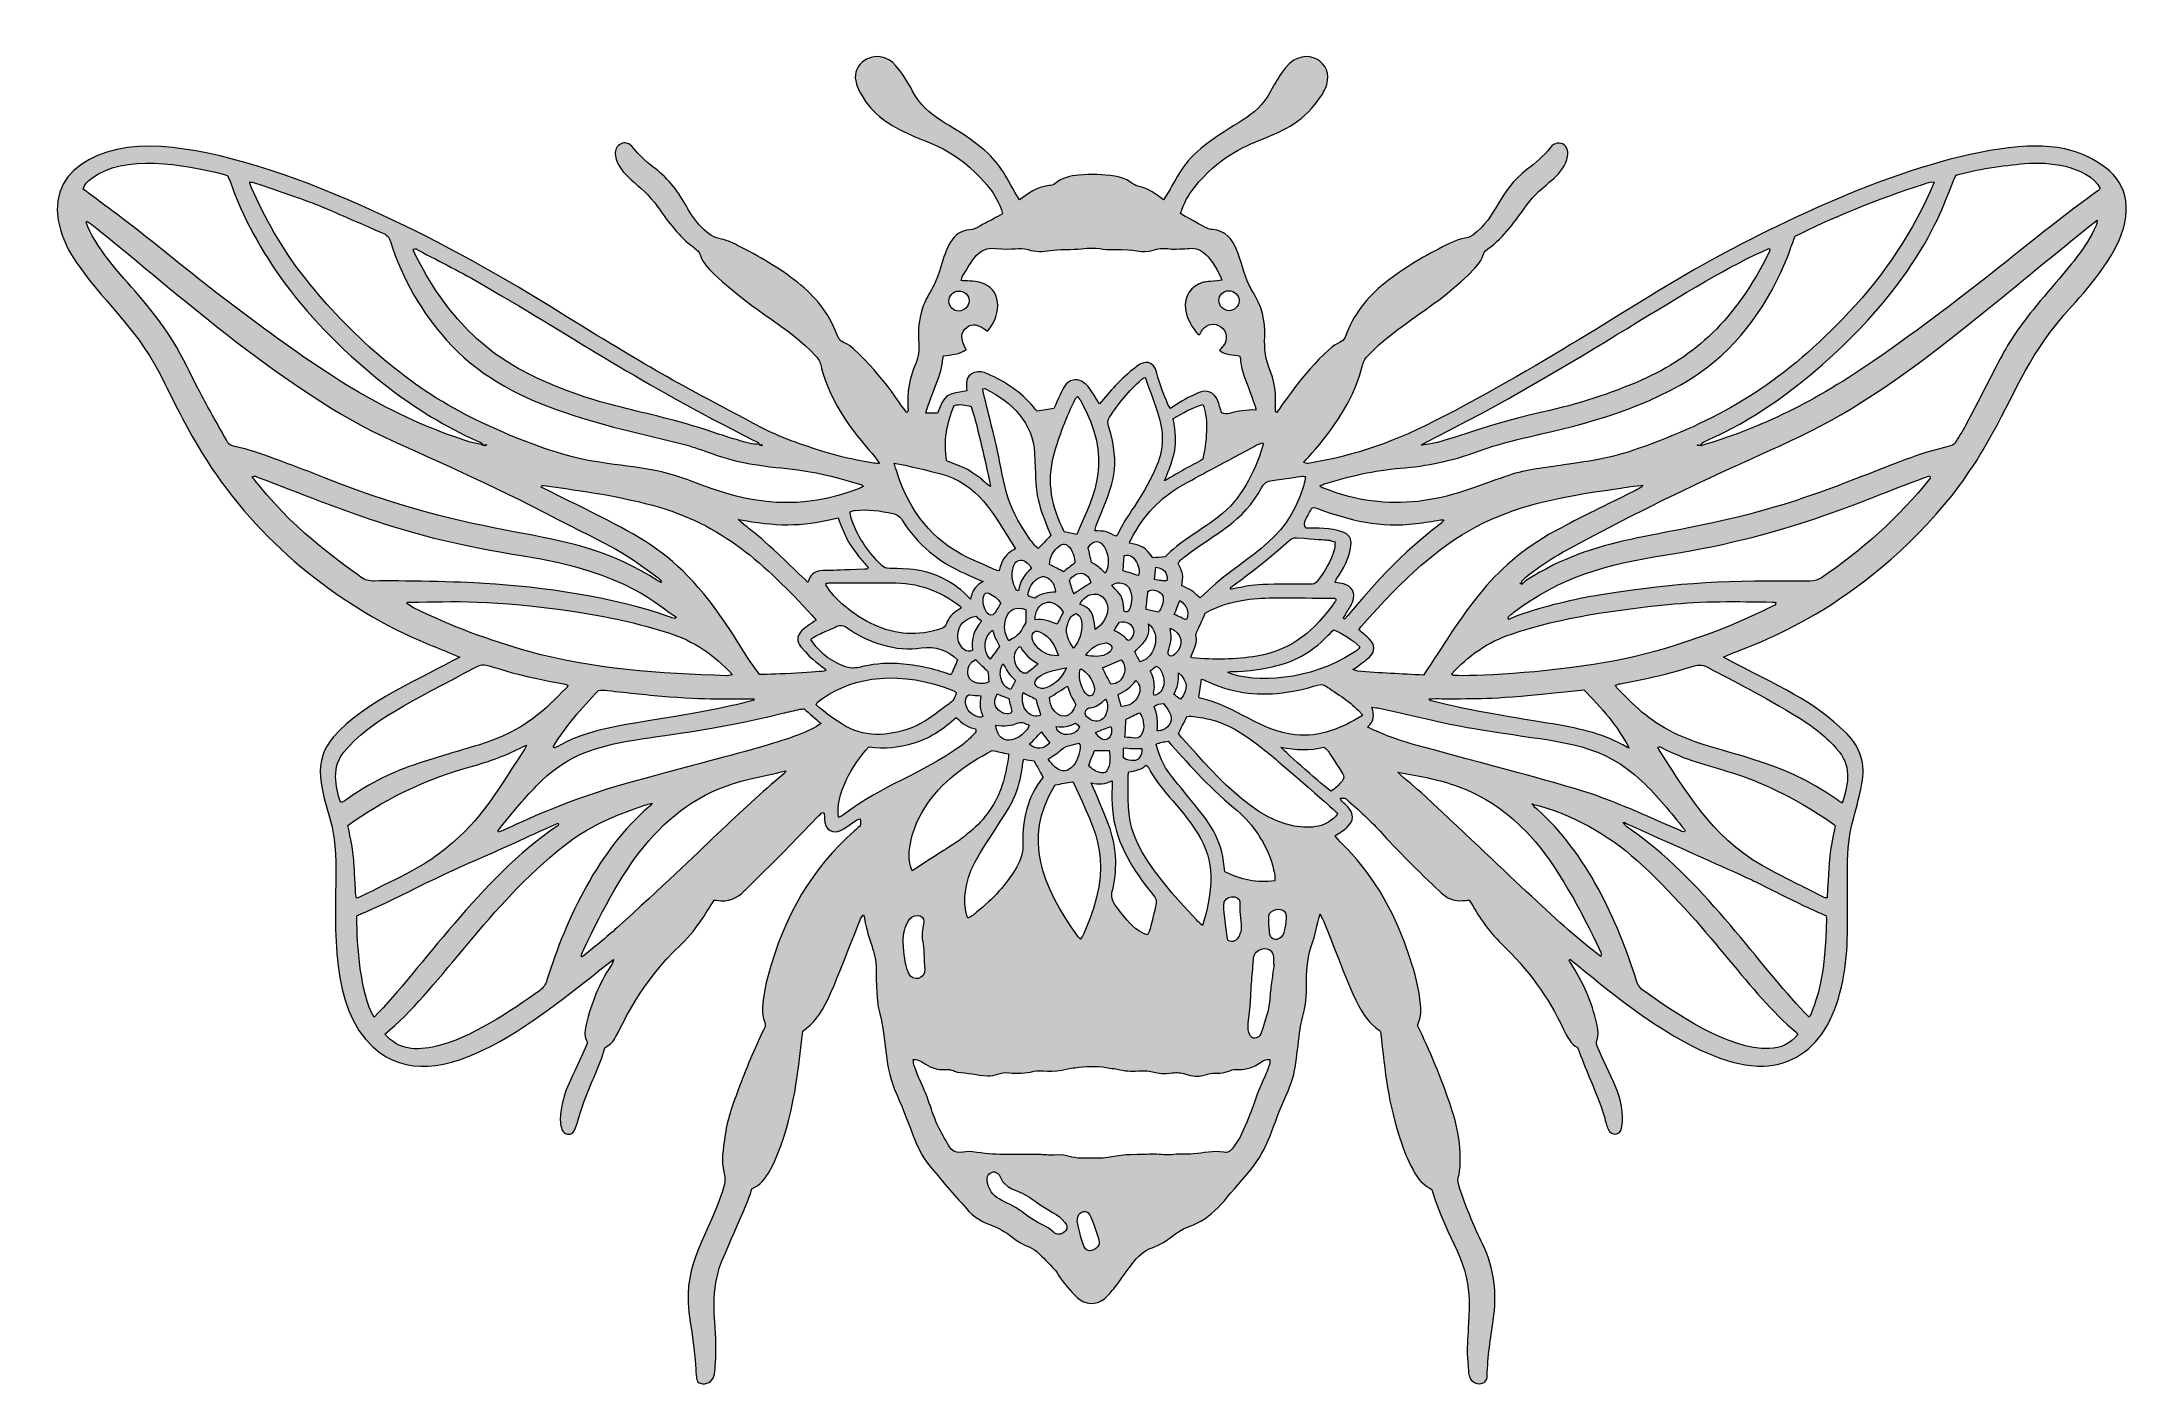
# Model space of a CAD drawing. Header units: inches. Extents: x 0.56 to 6.41, y 1.56 to 5.33.
import ezdxf

# ---------------------------------------------------------------- set-up
doc = ezdxf.new("R2010")
doc.units = ezdxf.units.IN
doc.header["$MEASUREMENT"] = 0
doc.layers.add('Calque 1', color=7, linetype='Continuous')

msp = doc.modelspace()

# ---------------------------------------------------------------- hatches: boundary and pattern name
at = {"layer": 'Calque 1', "true_color": 0x1a1a1a}
h = msp.add_hatch(color=179, dxfattribs=at)
h.dxf.hatch_style = 2
edge = h.paths.add_edge_path()
edge.add_spline(control_points=[(3.2979, 4.8839), (3.325, 4.9029), (3.3433, 4.919), (3.3805, 4.924), (3.3868, 4.9248), (3.3929, 4.9253), (3.3982, 4.9299), (3.4172, 4.9464), (3.4408, 4.9515), (3.4647, 4.9534), (3.498, 4.9561), (3.5315, 4.9555), (3.5648, 4.9507), (3.6041, 4.9449), (3.6151, 4.9254), (3.6295, 4.9224), (3.6619, 4.9157), (3.6804, 4.8987), (3.7017, 4.8844), (3.7377, 4.9394), (3.7489, 4.9812), (3.8064, 5.0284), (3.9018, 5.1068), (3.9568, 5.1067), (4.0016, 5.189), (4.0107, 5.2057), (4.0205, 5.2222), (4.0308, 5.2382), (4.0877, 5.3268), (4.1718, 5.2739), (4.161, 5.2182), (4.1581, 5.2032), (4.1525, 5.1892), (4.1441, 5.1764), (4.0461, 5.0272), (3.9235, 5.0883), (3.7879, 4.9189), (3.7698, 4.8962), (3.7586, 4.875), (3.7493, 4.8461), (3.7548, 4.8427), (3.7606, 4.8386), (3.7666, 4.8352), (3.8222, 4.8044), (3.826, 4.8021), (3.8392, 4.8009), (3.9122, 4.794), (3.9101, 4.7104), (3.9415, 4.6453), (3.9446, 4.6389), (3.9474, 4.6321), (3.9513, 4.6262), (3.977, 4.5884), (3.9865, 4.5457), (3.9847, 4.5013), (3.9834, 4.4672), (3.9869, 4.4353), (4.0006, 4.4037), (4.0193, 4.3603), (4.0144, 4.3196), (4.0153, 4.2909), (4.0153, 4.2905), (4.0165, 4.2901), (4.0186, 4.2889), (4.0332, 4.3073), (4.0888, 4.3953), (4.1639, 4.4641), (4.1881, 4.4862), (4.2044, 4.484), (4.2101, 4.4996), (4.2328, 4.5623), (4.2696, 4.6103), (4.3218, 4.6515), (4.3752, 4.6937), (4.4334, 4.728), (4.4943, 4.7578), (4.5504, 4.7853), (4.5484, 4.7711), (4.5673, 4.7853), (4.6387, 4.8386), (4.6361, 4.9054), (4.7202, 4.9696), (4.7437, 4.9875), (4.7658, 5.0069), (4.7844, 5.0302), (4.8081, 5.0599), (4.8492, 5.0351), (4.828, 4.9888), (4.8048, 4.9379), (4.764, 4.9311), (4.719, 4.8698), (4.6843, 4.8225), (4.6581, 4.7818), (4.6099, 4.7471), (4.5872, 4.7308), (4.6076, 4.7292), (4.5735, 4.6928), (4.4737, 4.5864), (4.3531, 4.5351), (4.2727, 4.4464), (4.265, 4.438), (4.2604, 4.4288), (4.2577, 4.4174), (4.2237, 4.2754), (4.0986, 4.1571), (4.0943, 4.1489), (4.1036, 4.1454), (4.1036, 4.1453), (4.1111, 4.1466), (4.2433, 4.17), (4.3443, 4.2035), (4.4858, 4.2772), (4.8204, 4.4518), (5.0328, 4.6052), (5.2492, 4.7225), (5.4865, 4.8511), (5.8518, 5.0205), (6.12, 5.0341), (6.1771, 5.037), (6.2331, 5.0308), (6.2857, 5.0065), (6.3699, 4.9676), (6.4113, 4.9104), (6.3931, 4.8198), (6.3766, 4.7374), (6.3017, 4.649), (6.245, 4.5861), (6.12, 4.4473), (6.098, 4.3649), (6.0224, 4.2285), (5.9778, 4.1481), (5.9267, 4.0721), (5.8653, 4.0036), (5.594, 3.7006), (5.3226, 3.6312), (5.2695, 3.6032), (5.4293, 3.5168), (5.5184, 3.4851), (5.6147, 3.3894), (5.654, 3.3503), (5.6673, 3.3029), (5.6572, 3.2491), (5.64, 3.157), (5.6159, 3.1222), (5.6165, 3.0147), (5.6168, 2.9525), (5.6171, 2.8904), (5.6166, 2.8282), (5.616, 2.7462), (5.6011, 2.644), (5.56, 2.5718), (5.5217, 2.5044), (5.4594, 2.4596), (5.3813, 2.4579), (5.204, 2.454), (4.9776, 2.6445), (4.8392, 2.7576), (4.8352, 2.752), (4.8397, 2.7493), (4.8417, 2.7464), (4.8764, 2.6941), (4.9006, 2.6373), (4.915, 2.5762), (4.9259, 2.5295), (4.9078, 2.5333), (4.9157, 2.5135), (4.9476, 2.4335), (4.9992, 2.3685), (4.9843, 2.2842), (4.9806, 2.2631), (4.9553, 2.2612), (4.9464, 2.2809), (4.9373, 2.3011), (4.9427, 2.3122), (4.8938, 2.4268), (4.8826, 2.4531), (4.8726, 2.48), (4.8609, 2.5098), (4.8425, 2.5178), (4.831, 2.5413), (4.8218, 2.5608), (4.779, 2.6511), (4.721, 2.7303), (4.649, 2.7995), (4.608, 2.8388), (4.5835, 2.8795), (4.5578, 2.9226), (4.5516, 2.9222), (4.5453, 2.9221), (4.539, 2.9214), (4.518, 2.9192), (4.4997, 2.9255), (4.4837, 2.939), (4.4635, 2.956), (4.3493, 3.0686), (4.3196, 3.1026), (4.2891, 3.1375), (4.255, 3.1687), (4.2205, 3.1994), (4.2065, 3.2118), (4.2087, 3.2083), (4.1962, 3.2083), (4.1989, 3.2036), (4.1999, 3.2006), (4.2019, 3.1986), (4.2069, 3.1934), (4.2127, 3.189), (4.2175, 3.1838), (4.2353, 3.1641), (4.235, 3.1455), (4.2161, 3.1272), (4.2077, 3.1191), (4.1923, 3.1097), (4.1823, 3.1036), (4.1866, 3.0837), (4.3102, 3.0093), (4.3915, 2.7608), (4.4039, 2.7232), (4.4187, 2.6704), (4.4211, 2.6307), (4.4228, 2.6028), (4.422, 2.5976), (4.4127, 2.5715), (4.4471, 2.5008), (4.4767, 2.4327), (4.5092, 2.3358), (4.5245, 2.2902), (4.5324, 2.2431), (4.5324, 2.1949), (4.5325, 2.1368), (4.5205, 2.1525), (4.5286, 2.1242), (4.5439, 2.0708), (4.5717, 2.0082), (4.5957, 1.9583), (4.6281, 1.8907), (4.6359, 1.8196), (4.6248, 1.7462), (4.6171, 1.6949), (4.6092, 1.6438), (4.6077, 1.5919), (4.6076, 1.588), (4.6077, 1.5835), (4.6059, 1.5802), (4.6038, 1.5763), (4.6004, 1.572), (4.5965, 1.5703), (4.5824, 1.564), (4.5644, 1.5718), (4.5588, 1.5862), (4.5568, 1.5913), (4.5557, 1.5969), (4.5553, 1.6024), (4.5486, 1.6902), (4.5532, 1.6588), (4.5571, 1.7791), (4.5615, 1.9163), (4.4983, 1.9601), (4.4526, 2.1122), (4.4328, 2.1248), (4.4215, 2.1304), (4.4046, 2.1593), (4.3896, 2.1848), (4.3781, 2.2119), (4.3686, 2.2398), (4.3282, 2.3594), (4.3224, 2.4372), (4.3094, 2.5535), (4.3085, 2.5548), (4.3079, 2.5565), (4.3067, 2.5573), (4.2486, 2.5995), (4.2381, 2.6426), (4.1513, 2.8596), (4.1484, 2.8667), (4.1447, 2.8735), (4.1397, 2.8841), (4.1288, 2.8464), (4.1281, 2.8317), (4.1202, 2.8095), (4.0877, 2.7192), (4.1138, 2.6793), (4.0913, 2.5974), (4.0828, 2.5666), (4.0807, 2.5347), (4.0768, 2.5031), (4.0675, 2.4291), (4.065, 2.4227), (4.0383, 2.361), (4.0017, 2.2766), (3.9927, 2.219), (3.9339, 2.1532), (3.8673, 2.0788), (3.842, 2.032), (3.7702, 2.0077), (3.734, 1.9955), (3.7187, 1.9667), (3.6696, 1.9491), (3.6465, 1.9408), (3.6288, 1.9249), (3.6144, 1.9051), (3.5637, 1.8351), (3.5515, 1.8187), (3.5358, 1.8063), (3.5122, 1.7875), (3.4818, 1.7891), (3.4597, 1.8099), (3.419, 1.8481), (3.4022, 1.8825), (3.3972, 1.8876), (3.3805, 1.9047), (3.3639, 1.9218), (3.3466, 1.9382), (3.3283, 1.9556), (3.3176, 1.9465), (3.2732, 1.9821), (3.2269, 2.0192), (3.192, 2.0096), (3.1484, 2.0595), (3.1133, 2.0997), (3.0782, 2.1399), (3.0442, 2.181), (3.0068, 2.226), (2.995, 2.2889), (2.9542, 2.3781), (2.9374, 2.4148), (2.9287, 2.4533), (2.9244, 2.4932), (2.9065, 2.6592), (2.8981, 2.5779), (2.8968, 2.7275), (2.8963, 2.783), (2.875, 2.8045), (2.8642, 2.8715), (2.8637, 2.8745), (2.8625, 2.8775), (2.8613, 2.8816), (2.8533, 2.875), (2.8515, 2.8661), (2.8484, 2.8583), (2.7664, 2.6533), (2.7524, 2.5981), (2.6909, 2.556), (2.6783, 2.4379), (2.6616, 2.2802), (2.5997, 2.1664), (2.5877, 2.1443), (2.5729, 2.1248), (2.5487, 2.1139), (2.5441, 2.1004), (2.5401, 2.0866), (2.5346, 2.0735), (2.4754, 1.9342), (2.4609, 1.9123), (2.4512, 1.8679), (2.4314, 1.7779), (2.4538, 1.7351), (2.4462, 1.6178), (2.4456, 1.6083), (2.4446, 1.5986), (2.4422, 1.5894), (2.438, 1.5732), (2.4206, 1.5644), (2.4045, 1.5697), (2.3842, 1.5763), (2.4009, 1.5884), (2.3761, 1.7405), (2.3505, 1.8976), (2.411, 1.9499), (2.4663, 2.1073), (2.4724, 2.1247), (2.4755, 2.1414), (2.4705, 2.1606), (2.4621, 2.1927), (2.4684, 2.2256), (2.4726, 2.258), (2.4787, 2.3041), (2.4939, 2.3477), (2.5103, 2.391), (2.532, 2.4483), (2.5543, 2.5054), (2.5821, 2.5602), (2.5859, 2.5677), (2.588, 2.5745), (2.5838, 2.5828), (2.5707, 2.6085), (2.5843, 2.6752), (2.5922, 2.7051), (2.6399, 2.8857), (2.7191, 3.012), (2.8354, 3.1162), (2.8546, 3.1334), (2.854, 3.1294), (2.8519, 3.1507), (2.8391, 3.1457), (2.8521, 3.1537), (2.8061, 3.1226), (2.7757, 3.1021), (2.7515, 3.1212), (2.7519, 3.1505), (2.752, 3.1559), (2.7514, 3.1614), (2.7511, 3.1665), (2.7402, 3.172), (2.7502, 3.1683), (2.5387, 2.9593), (2.5352, 2.9559), (2.5317, 2.9527), (2.5283, 2.9493), (2.5069, 2.9275), (2.4818, 2.9163), (2.4507, 2.9225), (2.4484, 2.923), (2.4459, 2.9226), (2.4429, 2.9226), (2.4275, 2.8992), (2.4008, 2.8472), (2.3505, 2.7988), (2.2326, 2.6855), (2.1938, 2.587), (2.1679, 2.5408), (2.1583, 2.5237), (2.1568, 2.5223), (2.137, 2.5092), (2.1241, 2.4579), (2.0968, 2.4106), (2.0791, 2.3595), (2.0537, 2.2864), (2.056, 2.2647), (2.0324, 2.2674), (2.0243, 2.2683), (2.0195, 2.2735), (2.0169, 2.2806), (2.0119, 2.2943), (2.011, 2.3086), (2.013, 2.323), (2.0221, 2.3917), (2.0323, 2.3963), (2.0849, 2.5142), (2.0941, 2.5349), (2.0733, 2.5265), (2.0847, 2.5747), (2.0986, 2.6332), (2.1209, 2.6884), (2.1538, 2.739), (2.157, 2.7441), (2.16, 2.7493), (2.1607, 2.7567), (1.9677, 2.6061), (1.6698, 2.3437), (1.4873, 2.5116), (1.3675, 2.6219), (1.3824, 2.8443), (1.3838, 3.0025), (1.3852, 3.1505), (1.3494, 3.1736), (1.3407, 3.2679), (1.3368, 3.3107), (1.3488, 3.3481), (1.3772, 3.3804), (1.4648, 3.48), (1.6292, 3.5462), (1.7304, 3.6035), (1.6828, 3.6244), (1.6401, 3.6392), (1.5923, 3.6613), (1.3638, 3.767), (1.1485, 3.9469), (1.0076, 4.1773), (0.9721, 4.2353), (0.9346, 4.308), (0.905, 4.3689), (0.8271, 4.529), (0.7549, 4.5696), (0.6566, 4.7098), (0.6378, 4.7367), (0.6232, 4.7659), (0.6132, 4.7972), (0.5601, 4.9631), (0.7222, 5.0459), (0.8948, 5.0333), (1.2275, 5.009), (1.6932, 4.7657), (1.9799, 4.5881), (2.2556, 4.4172), (2.3041, 4.389), (2.5786, 4.2448), (2.6381, 4.2136), (2.7019, 4.1936), (2.7659, 4.1741), (2.8064, 4.1617), (2.8479, 4.1542), (2.8894, 4.1467), (2.894, 4.1458), (2.8988, 4.1461), (2.9062, 4.1458), (2.8761, 4.1908), (2.7918, 4.2634), (2.7494, 4.393), (2.7467, 4.4013), (2.7438, 4.4097), (2.7424, 4.4183), (2.7404, 4.4299), (2.7347, 4.4388), (2.7269, 4.4472), (2.6499, 4.5307), (2.5666, 4.5611), (2.4443, 4.6746), (2.4355, 4.6828), (2.4084, 4.711), (2.4062, 4.7229), (2.4037, 4.7372), (2.3943, 4.7443), (2.3839, 4.7521), (2.3444, 4.7813), (2.317, 4.8196), (2.2864, 4.8628), (2.2357, 4.9343), (2.1762, 4.9496), (2.1664, 5.0078), (2.1642, 5.0207), (2.1677, 5.0316), (2.1788, 5.0391), (2.1884, 5.0456), (2.1987, 5.0453), (2.2077, 5.0382), (2.2189, 5.0292), (2.233, 5.0051), (2.2711, 4.9769), (2.3096, 4.9485), (2.3395, 4.9129), (2.3625, 4.871), (2.382, 4.8354), (2.4173, 4.7834), (2.4573, 4.7759), (2.475, 4.7725), (2.4923, 4.7648), (2.5085, 4.7567), (2.5677, 4.7271), (2.6247, 4.6938), (2.6769, 4.6527), (2.7263, 4.6138), (2.7645, 4.5671), (2.7865, 4.5079), (2.7909, 4.4963), (2.7965, 4.4873), (2.8096, 4.4829), (2.8183, 4.48), (2.8262, 4.4733), (2.8331, 4.4669), (2.9218, 4.3842), (2.9607, 4.3143), (2.9822, 4.2886), (2.9878, 4.2925), (2.9859, 4.2967), (2.9857, 4.3003), (2.9826, 4.3441), (2.9898, 4.3861), (3.0076, 4.4261), (3.0261, 4.4676), (3.0068, 4.4936), (3.0201, 4.5559), (3.035, 4.6254), (3.0514, 4.6091), (3.0778, 4.6967), (3.0926, 4.7456), (3.1075, 4.7967), (3.1585, 4.8003), (3.1695, 4.801), (3.1782, 4.8049), (3.1872, 4.8104), (3.1994, 4.8178), (3.2124, 4.824), (3.225, 4.8308), (3.2333, 4.8353), (3.2416, 4.8399), (3.2508, 4.8451), (3.2493, 4.8506), (3.2484, 4.8551), (3.2467, 4.8593), (3.2369, 4.884), (3.2232, 4.9062), (3.2062, 4.9266), (3.1209, 5.0284), (3.0355, 5.0456), (2.9975, 5.0641), (2.9297, 5.0969), (2.8919, 5.1164), (2.8525, 5.1828), (2.8476, 5.1909), (2.8443, 5.2001), (2.8415, 5.2092), (2.8342, 5.2326), (2.8387, 5.2533), (2.8577, 5.2698), (2.8883, 5.2964), (2.9301, 5.2864), (2.9513, 5.2603), (2.9817, 5.2231), (2.9896, 5.2057), (2.9987, 5.1889), (3.042, 5.1083), (3.0984, 5.1059), (3.1921, 5.0298), (3.2418, 4.9894), (3.257, 4.9544), (3.2918, 4.8942), (3.2933, 4.8914), (3.295, 4.8888), (3.2979, 4.8839)], knot_values=[0, 0, 0, 0, 1, 1, 1, 2, 2, 2, 3, 3, 3, 4, 4, 4, 5, 5, 5, 6, 6, 6, 7, 7, 7, 8, 8, 8, 9, 9, 9, 10, 10, 10, 11, 11, 11, 12, 12, 12, 13, 13, 13, 14, 14, 14, 15, 15, 15, 16, 16, 16, 17, 17, 17, 18, 18, 18, 19, 19, 19, 20, 20, 20, 21, 21, 21, 22, 22, 22, 23, 23, 23, 24, 24, 24, 25, 25, 25, 26, 26, 26, 27, 27, 27, 28, 28, 28, 29, 29, 29, 30, 30, 30, 31, 31, 31, 32, 32, 32, 33, 33, 33, 34, 34, 34, 35, 35, 35, 36, 36, 36, 37, 37, 37, 38, 38, 38, 39, 39, 39, 40, 40, 40, 41, 41, 41, 42, 42, 42, 43, 43, 43, 44, 44, 44, 45, 45, 45, 46, 46, 46, 47, 47, 47, 48, 48, 48, 49, 49, 49, 50, 50, 50, 51, 51, 51, 52, 52, 52, 53, 53, 53, 54, 54, 54, 55, 55, 55, 56, 56, 56, 57, 57, 57, 58, 58, 58, 59, 59, 59, 60, 60, 60, 61, 61, 61, 62, 62, 62, 63, 63, 63, 64, 64, 64, 65, 65, 65, 66, 66, 66, 67, 67, 67, 68, 68, 68, 69, 69, 69, 70, 70, 70, 71, 71, 71, 72, 72, 72, 73, 73, 73, 74, 74, 74, 75, 75, 75, 76, 76, 76, 77, 77, 77, 78, 78, 78, 79, 79, 79, 80, 80, 80, 81, 81, 81, 82, 82, 82, 83, 83, 83, 84, 84, 84, 85, 85, 85, 86, 86, 86, 87, 87, 87, 88, 88, 88, 89, 89, 89, 90, 90, 90, 91, 91, 91, 92, 92, 92, 93, 93, 93, 94, 94, 94, 95, 95, 95, 96, 96, 96, 97, 97, 97, 98, 98, 98, 99, 99, 99, 100, 100, 100, 101, 101, 101, 102, 102, 102, 103, 103, 103, 104, 104, 104, 105, 105, 105, 106, 106, 106, 107, 107, 107, 108, 108, 108, 109, 109, 109, 110, 110, 110, 111, 111, 111, 112, 112, 112, 113, 113, 113, 114, 114, 114, 115, 115, 115, 116, 116, 116, 117, 117, 117, 118, 118, 118, 119, 119, 119, 120, 120, 120, 121, 121, 121, 122, 122, 122, 123, 123, 123, 124, 124, 124, 125, 125, 125, 126, 126, 126, 127, 127, 127, 128, 128, 128, 129, 129, 129, 130, 130, 130, 131, 131, 131, 132, 132, 132, 133, 133, 133, 134, 134, 134, 135, 135, 135, 136, 136, 136, 137, 137, 137, 138, 138, 138, 139, 139, 139, 140, 140, 140, 141, 141, 141, 142, 142, 142, 143, 143, 143, 144, 144, 144, 145, 145, 145, 146, 146, 146, 147, 147, 147, 148, 148, 148, 149, 149, 149, 150, 150, 150, 151, 151, 151, 152, 152, 152, 153, 153, 153, 154, 154, 154, 155, 155, 155, 156, 156, 156, 157, 157, 157, 158, 158, 158, 159, 159, 159, 160, 160, 160, 161, 161, 161, 162, 162, 162, 163, 163, 163, 164, 164, 164, 165, 165, 165, 166, 166, 166, 167, 167, 167, 168, 168, 168, 169, 169, 169, 170, 170, 170, 171, 171, 171, 172, 172, 172, 173, 173, 173, 174, 174, 174, 175, 175, 175, 176, 176, 176, 177, 177, 177, 178, 178, 178, 179, 179, 179, 180, 180, 180, 181, 181, 181, 182, 182, 182, 183, 183, 183, 184, 184, 184, 185, 185, 185, 186, 186, 186, 187, 187, 187, 188, 188, 188, 189, 189, 189, 190, 190, 190, 191, 191, 191, 192, 192, 192, 193, 193, 193, 194, 194, 194, 195, 195, 195, 196, 196, 196, 197, 197, 197, 198, 198, 198, 199, 199, 199, 200, 200, 200, 201, 201, 201, 202, 202, 202, 203, 203, 203, 203], degree=3, periodic=1)
edge = h.paths.add_edge_path()
edge.add_spline(control_points=[(4.9931, 3.1403), (4.988, 3.1397), (4.9895, 3.1401), (4.9876, 3.1384), (4.9899, 3.1386), (4.9883, 3.138), (4.9934, 3.1403), (4.9884, 3.1309), (4.9974, 3.1314), (5.0425, 3.0966), (5.2406, 2.9438), (5.3827, 2.722), (5.5091, 2.5953), (5.5123, 2.6003), (5.515, 2.6034), (5.5162, 2.6069), (5.5376, 2.6681), (5.5536, 2.7086), (5.5582, 2.8716), (5.5583, 2.8746), (5.5569, 2.8776), (5.5565, 2.8792), (5.5356, 2.8886), (5.5158, 2.8968), (5.4966, 2.9062), (5.2714, 3.0156), (5.4741, 2.9236), (5.0053, 3.1333), (5.0011, 3.1352), (4.9972, 3.138), (4.9931, 3.1403)], knot_values=[0, 0, 0, 0, 1, 1, 1, 2, 2, 2, 3, 3, 3, 4, 4, 4, 5, 5, 5, 6, 6, 6, 7, 7, 7, 8, 8, 8, 9, 9, 9, 10, 10, 10, 10], degree=3, periodic=1)
edge = h.paths.add_edge_path()
edge.add_spline(control_points=[(2.5704, 4.1987), (2.577, 4.1943), (2.5749, 4.1949), (2.5783, 4.1973), (2.5759, 4.1983), (2.5783, 4.1982), (2.57, 4.1982), (2.568, 4.2066), (2.5599, 4.2072), (2.554, 4.2102), (2.2188, 4.3806), (2.076, 4.4828), (1.7968, 4.6455), (1.7377, 4.6799), (1.6764, 4.7104), (1.616, 4.7424), (1.6116, 4.7447), (1.6071, 4.7497), (1.6006, 4.746), (1.601, 4.7437), (1.6008, 4.7413), (1.6018, 4.7393), (1.6958, 4.5503), (1.8046, 4.4515), (1.9458, 4.3858), (2.142, 4.2947), (2.2492, 4.2993), (2.4555, 4.2281), (2.4833, 4.2186), (2.5116, 4.2104), (2.54, 4.2025), (2.5497, 4.1998), (2.5602, 4.1999), (2.5704, 4.1987)], knot_values=[0, 0, 0, 0, 1, 1, 1, 2, 2, 2, 3, 3, 3, 4, 4, 4, 5, 5, 5, 6, 6, 6, 7, 7, 7, 8, 8, 8, 9, 9, 9, 10, 10, 10, 11, 11, 11, 11], degree=3, periodic=1)
edge = h.paths.add_edge_path()
edge.add_spline(control_points=[(4.6678, 3.7083), (4.6764, 3.7123), (4.6847, 3.7169), (4.6936, 3.72), (4.7698, 3.7463), (4.8479, 3.765), (4.9273, 3.7778), (5.1534, 3.8144), (5.284, 3.8172), (5.5127, 3.8164), (5.5245, 3.8163), (5.5341, 3.8194), (5.5438, 3.8258), (5.6491, 3.895), (5.7667, 4.0004), (5.8445, 4.0999), (5.8465, 4.1025), (5.851, 4.1051), (5.8467, 4.1108), (5.6749, 4.0523), (5.4761, 3.9467), (5.1041, 3.889), (4.9448, 3.8642), (4.8105, 3.8274), (4.6828, 3.7291), (4.6771, 3.7247), (4.6716, 3.7201), (4.6666, 3.7151), (4.6657, 3.7143), (4.6675, 3.7109), (4.668, 3.7087), (4.6675, 3.7091), (4.667, 3.7094), (4.6665, 3.7097), (4.667, 3.7093), (4.6674, 3.7088), (4.6678, 3.7083)], knot_values=[0, 0, 0, 0, 1, 1, 1, 2, 2, 2, 3, 3, 3, 4, 4, 4, 5, 5, 5, 6, 6, 6, 7, 7, 7, 8, 8, 8, 9, 9, 9, 10, 10, 10, 11, 11, 11, 12, 12, 12, 12], degree=3, periodic=1)
edge = h.paths.add_edge_path()
edge.add_spline(control_points=[(4.7362, 3.1898), (4.7358, 3.191), (4.7354, 3.1921), (4.735, 3.1933), (4.7342, 3.1925), (4.7335, 3.1918), (4.7327, 3.1911), (4.7341, 3.1908), (4.7354, 3.1906), (4.7367, 3.1903), (4.7373, 3.1829), (4.744, 3.1803), (4.7485, 3.1764), (4.884, 3.0571), (4.973, 2.867), (5.0263, 2.6962), (5.0293, 2.6867), (5.0329, 2.679), (5.0412, 2.6728), (5.1317, 2.6066), (5.2849, 2.5027), (5.3971, 2.5068), (5.43, 2.5079), (5.457, 2.5209), (5.478, 2.5467), (5.4762, 2.5489), (5.4749, 2.551), (5.4732, 2.5525), (5.3371, 2.6672), (5.2468, 2.8271), (5.0432, 3.0196), (4.96, 3.0982), (4.8641, 3.1543), (4.7546, 3.1871), (4.7487, 3.1888), (4.7424, 3.1889), (4.7362, 3.1898)], knot_values=[0, 0, 0, 0, 1, 1, 1, 2, 2, 2, 3, 3, 3, 4, 4, 4, 5, 5, 5, 6, 6, 6, 7, 7, 7, 8, 8, 8, 9, 9, 9, 10, 10, 10, 11, 11, 11, 12, 12, 12, 12], degree=3, periodic=1)
edge = h.paths.add_edge_path()
edge.add_spline(control_points=[(1.7951, 4.198), (1.7981, 4.1963), (1.8009, 4.1932), (1.8066, 4.1982), (1.8011, 4.1978), (1.7978, 4.1976), (1.7944, 4.1974), (1.7932, 4.2067), (1.7844, 4.2063), (1.7786, 4.209), (1.6912, 4.2488), (1.6095, 4.2979), (1.5336, 4.3568), (1.2884, 4.5472), (1.1566, 4.7432), (1.0883, 4.9332), (1.0859, 4.9398), (1.0829, 4.9463), (1.0803, 4.9526), (1.0756, 4.954), (1.0718, 4.9552), (1.068, 4.9562), (0.9578, 4.984), (0.7892, 5.0131), (0.6995, 4.9443), (0.6895, 4.9367), (0.6796, 4.9285), (0.6763, 4.9139), (0.7224, 4.8782), (0.7824, 4.8378), (0.8886, 4.7514), (1.036, 4.6315), (1.2845, 4.4395), (1.449, 4.3445), (1.5478, 4.2874), (1.6509, 4.2396), (1.7602, 4.2058), (1.7715, 4.2022), (1.7834, 4.2004), (1.7951, 4.198)], knot_values=[0, 0, 0, 0, 1, 1, 1, 2, 2, 2, 3, 3, 3, 4, 4, 4, 5, 5, 5, 6, 6, 6, 7, 7, 7, 8, 8, 8, 9, 9, 9, 10, 10, 10, 11, 11, 11, 12, 12, 12, 13, 13, 13, 13], degree=3, periodic=1)
edge = h.paths.add_edge_path()
edge.add_spline(control_points=[(5.2085, 4.1959), (5.3612, 4.2424), (5.503, 4.3045), (5.6882, 4.4316), (5.9666, 4.6226), (6.1411, 4.7842), (6.3181, 4.9089), (6.3205, 4.9106), (6.3222, 4.9133), (6.3243, 4.9157), (6.312, 4.9472), (6.2608, 4.9704), (6.2261, 4.9782), (6.1885, 4.9866), (6.1504, 4.9892), (6.1122, 4.9856), (6.0534, 4.9802), (5.9771, 4.9703), (5.9209, 4.9529), (5.8969, 4.917), (5.8599, 4.6997), (5.5471, 4.4233), (5.3623, 4.26), (5.2262, 4.2148), (5.2086, 4.2023), (5.2076, 4.2016), (5.2087, 4.198), (5.2086, 4.1958), (5.2048, 4.1966), (5.2009, 4.1974), (5.1971, 4.1982), (5.197, 4.1974), (5.1969, 4.1966), (5.1968, 4.1959), (5.2007, 4.1959), (5.2046, 4.1959), (5.2085, 4.1959)], knot_values=[0, 0, 0, 0, 1, 1, 1, 2, 2, 2, 3, 3, 3, 4, 4, 4, 5, 5, 5, 6, 6, 6, 7, 7, 7, 8, 8, 8, 9, 9, 9, 10, 10, 10, 11, 11, 11, 12, 12, 12, 12], degree=3, periodic=1)
edge = h.paths.add_edge_path()
edge.add_spline(control_points=[(4.7055, 3.8079), (4.7096, 3.8115), (4.7133, 3.8157), (4.7178, 3.8186), (4.9192, 3.9468), (5.0786, 3.9321), (5.3661, 4.0103), (5.6092, 4.0763), (5.7603, 4.1628), (5.9053, 4.1947), (5.9131, 4.1964), (5.9175, 4.2016), (5.9212, 4.2079), (5.9313, 4.2251), (5.9421, 4.2419), (5.9514, 4.2594), (6.0724, 4.4884), (6.0539, 4.4806), (6.1916, 4.6422), (6.2389, 4.6977), (6.2843, 4.7481), (6.3132, 4.8127), (6.3146, 4.8159), (6.3147, 4.8197), (6.3161, 4.8271), (6.2762, 4.797), (6.1059, 4.6569), (6.0499, 4.6109), (5.4881, 4.1494), (5.5175, 4.2753), (4.8282, 3.9023), (4.791, 3.8822), (4.7308, 3.8431), (4.7053, 3.8163), (4.7039, 3.8148), (4.7054, 3.8106), (4.7055, 3.8078), (4.7046, 3.8088), (4.7038, 3.8102), (4.7027, 3.8108), (4.7019, 3.8112), (4.7005, 3.8105), (4.6994, 3.8102), (4.7001, 3.8096), (4.7007, 3.8086), (4.7016, 3.8083), (4.7028, 3.8079), (4.7042, 3.8081), (4.7055, 3.8079)], knot_values=[0, 0, 0, 0, 1, 1, 1, 2, 2, 2, 3, 3, 3, 4, 4, 4, 5, 5, 5, 6, 6, 6, 7, 7, 7, 8, 8, 8, 9, 9, 9, 10, 10, 10, 11, 11, 11, 12, 12, 12, 13, 13, 13, 14, 14, 14, 15, 15, 15, 16, 16, 16, 16], degree=3, periodic=1)
edge = h.paths.add_edge_path()
edge.add_spline(control_points=[(3.0856, 4.447), (3.0846, 4.4439), (3.0833, 4.4417), (3.0833, 4.4395), (3.0828, 4.3963), (3.0505, 4.3434), (3.0359, 4.2867), (3.0468, 4.2867), (3.0588, 4.2867), (3.0687, 4.2867), (3.09, 4.3395), (3.09, 4.3395), (3.1509, 4.3491), (3.149, 4.37), (3.1445, 4.3896), (3.1716, 4.4003), (3.1848, 4.4055), (3.1969, 4.402), (3.2086, 4.3968), (3.2579, 4.3748), (3.3024, 4.346), (3.3372, 4.3039), (3.3406, 4.2997), (3.3443, 4.2956), (3.3474, 4.2921), (3.3637, 4.2948), (3.3785, 4.2973), (3.3947, 4.3001), (3.4049, 4.3228), (3.4173, 4.3522), (3.4253, 4.3636), (3.4369, 4.3805), (3.4558, 4.385), (3.4736, 4.3749), (3.4905, 4.3653), (3.4981, 4.3507), (3.5224, 4.3125), (3.5526, 4.3491), (3.576, 4.3785), (3.6274, 4.4185), (3.6472, 4.4339), (3.6745, 4.4353), (3.6828, 4.3988), (3.6897, 4.3683), (3.7022, 4.3399), (3.7138, 4.3111), (3.7154, 4.3072), (3.7181, 4.3037), (3.7206, 4.2994), (3.7479, 4.3183), (3.7519, 4.322), (3.7988, 4.3437), (3.821, 4.354), (3.8447, 4.3447), (3.8533, 4.3213), (3.8579, 4.3085), (3.8634, 4.2903), (3.8642, 4.2875), (3.872, 4.2844), (3.8792, 4.2844), (3.8861, 4.286), (3.9101, 4.2917), (3.9341, 4.2968), (3.9602, 4.2953), (3.9594, 4.3002), (3.9594, 4.3034), (3.9583, 4.3062), (3.9275, 4.3909), (3.9183, 4.4074), (3.9169, 4.4378), (3.9168, 4.4408), (3.9154, 4.4438), (3.9145, 4.4473), (3.8953, 4.4515), (3.8744, 4.4488), (3.8578, 4.4628), (3.8623, 4.4676), (3.8665, 4.4713), (3.8698, 4.4758), (3.8822, 4.4928), (3.8785, 4.5169), (3.8619, 4.5289), (3.8458, 4.5405), (3.8237, 4.5371), (3.8108, 4.5208), (3.8088, 4.5183), (3.8076, 4.5152), (3.8057, 4.5127), (3.8041, 4.5105), (3.8046, 4.506), (3.7987, 4.5072), (3.78, 4.5266), (3.7676, 4.5501), (3.7633, 4.5777), (3.7577, 4.6136), (3.7783, 4.6446), (3.8137, 4.6531), (3.8218, 4.6551), (3.825, 4.655), (3.8651, 4.6587), (3.8571, 4.6815), (3.8346, 4.7179), (3.8208, 4.7303), (3.8074, 4.7424), (3.7924, 4.7508), (3.7733, 4.7483), (3.7626, 4.7469), (3.7299, 4.7453), (3.7187, 4.7468), (3.7042, 4.7486), (3.6904, 4.7488), (3.6762, 4.7444), (3.6319, 4.7307), (3.6271, 4.7485), (3.5625, 4.7451), (3.5313, 4.7434), (3.5179, 4.7524), (3.472, 4.747), (3.4482, 4.7441), (3.4039, 4.7462), (3.384, 4.7424), (3.3631, 4.7385), (3.3427, 4.7385), (3.3227, 4.7446), (3.296, 4.7528), (3.283, 4.7423), (3.2303, 4.7482), (3.1832, 4.7535), (3.1661, 4.7145), (3.1385, 4.67), (3.1366, 4.6669), (3.1363, 4.6629), (3.1348, 4.6578), (3.1453, 4.6574), (3.1722, 4.657), (3.1884, 4.6527), (3.2468, 4.6373), (3.2521, 4.5669), (3.2087, 4.5164), (3.1835, 4.5361), (3.1658, 4.5392), (3.1503, 4.527), (3.1329, 4.5132), (3.1322, 4.4948), (3.1484, 4.4645), (3.1298, 4.4504), (3.1068, 4.4512), (3.0856, 4.447)], knot_values=[0, 0, 0, 0, 1, 1, 1, 2, 2, 2, 3, 3, 3, 4, 4, 4, 5, 5, 5, 6, 6, 6, 7, 7, 7, 8, 8, 8, 9, 9, 9, 10, 10, 10, 11, 11, 11, 12, 12, 12, 13, 13, 13, 14, 14, 14, 15, 15, 15, 16, 16, 16, 17, 17, 17, 18, 18, 18, 19, 19, 19, 20, 20, 20, 21, 21, 21, 22, 22, 22, 23, 23, 23, 24, 24, 24, 25, 25, 25, 26, 26, 26, 27, 27, 27, 28, 28, 28, 29, 29, 29, 30, 30, 30, 31, 31, 31, 32, 32, 32, 33, 33, 33, 34, 34, 34, 35, 35, 35, 36, 36, 36, 37, 37, 37, 38, 38, 38, 39, 39, 39, 40, 40, 40, 41, 41, 41, 42, 42, 42, 43, 43, 43, 44, 44, 44, 45, 45, 45, 46, 46, 46, 47, 47, 47, 48, 48, 48, 49, 49, 49, 49], degree=3, periodic=1)
edge = h.paths.add_edge_path()
edge.add_spline(control_points=[(1.1429, 4.9344), (1.1425, 4.9321), (1.1422, 4.9313), (1.1424, 4.9307), (1.1436, 4.9269), (1.1447, 4.9231), (1.1463, 4.9195), (1.1851, 4.8336), (1.2305, 4.7516), (1.2883, 4.6768), (1.4065, 4.524), (1.564, 4.3806), (1.7277, 4.2927), (1.8388, 4.2331), (2.0007, 4.1685), (2.1017, 4.1523), (2.2199, 4.1333), (2.286, 4.1336), (2.3861, 4.0936), (2.5488, 4.0287), (2.6871, 4.0128), (2.8505, 4.076), (2.8541, 4.0774), (2.8573, 4.0796), (2.861, 4.0815), (2.8584, 4.0837), (2.8573, 4.0858), (2.8502, 4.088), (2.6868, 4.1373), (2.6556, 4.126), (2.5433, 4.1447), (2.4707, 4.1568), (2.3983, 4.1888), (2.3673, 4.1967), (2.1274, 4.2576), (1.8609, 4.3022), (1.6939, 4.491), (1.6238, 4.5701), (1.5701, 4.6614), (1.5365, 4.767), (1.5325, 4.7797), (1.5254, 4.7869), (1.5135, 4.7919), (1.2874, 4.888), (1.3819, 4.8545), (1.1561, 4.9321), (1.1519, 4.9335), (1.1473, 4.9337), (1.1429, 4.9344)], knot_values=[0, 0, 0, 0, 1, 1, 1, 2, 2, 2, 3, 3, 3, 4, 4, 4, 5, 5, 5, 6, 6, 6, 7, 7, 7, 8, 8, 8, 9, 9, 9, 10, 10, 10, 11, 11, 11, 12, 12, 12, 13, 13, 13, 14, 14, 14, 15, 15, 15, 16, 16, 16, 16], degree=3, periodic=1)
edge = h.paths.add_edge_path()
edge.add_spline(control_points=[(4.1388, 4.0828), (4.1436, 4.0796), (4.1454, 4.0779), (4.1475, 4.0771), (4.161, 4.0722), (4.1744, 4.0672), (4.188, 4.0628), (4.2729, 4.0349), (4.3593, 4.0291), (4.4473, 4.0444), (4.5351, 4.0596), (4.6039, 4.0911), (4.6683, 4.1124), (4.7184, 4.1291), (4.771, 4.1336), (4.8229, 4.1415), (4.9363, 4.1587), (4.9634, 4.1617), (5.0703, 4.2017), (5.2822, 4.2812), (5.4417, 4.3786), (5.621, 4.5693), (5.7212, 4.6758), (5.8022, 4.7964), (5.8594, 4.9334), (5.8478, 4.9363), (5.8392, 4.9308), (5.8305, 4.9281), (5.7093, 4.8901), (5.5602, 4.8286), (5.4704, 4.7824), (5.4659, 4.7705), (5.4612, 4.7587), (5.457, 4.7467), (5.4132, 4.6227), (5.3327, 4.4984), (5.226, 4.4163), (5.0972, 4.3172), (4.9135, 4.2627), (4.7556, 4.2274), (4.6966, 4.2142), (4.6377, 4.2003), (4.5808, 4.1793), (4.5109, 4.1535), (4.4388, 4.1381), (4.3646, 4.1324), (4.2919, 4.1269), (4.2217, 4.1097), (4.1523, 4.0885), (4.1486, 4.0874), (4.1452, 4.0855), (4.1388, 4.0828)], knot_values=[0, 0, 0, 0, 1, 1, 1, 2, 2, 2, 3, 3, 3, 4, 4, 4, 5, 5, 5, 6, 6, 6, 7, 7, 7, 8, 8, 8, 9, 9, 9, 10, 10, 10, 11, 11, 11, 12, 12, 12, 13, 13, 13, 14, 14, 14, 15, 15, 15, 16, 16, 16, 17, 17, 17, 17], degree=3, periodic=1)
edge = h.paths.add_edge_path()
edge.add_spline(control_points=[(2.2948, 3.812), (2.2955, 3.8129), (2.2961, 3.8137), (2.2967, 3.8146), (2.2932, 3.8182), (2.29, 3.8222), (2.286, 3.8252), (2.1665, 3.9147), (2.167, 3.9054), (1.9275, 4.0288), (1.7656, 4.1122), (1.5564, 4.2005), (1.4889, 4.2345), (1.1788, 4.3906), (0.8215, 4.7267), (0.6867, 4.8247), (0.6853, 4.8227), (0.6843, 4.8219), (0.6845, 4.8214), (0.7052, 4.7561), (0.7818, 4.6737), (0.8311, 4.617), (0.9437, 4.4875), (0.9709, 4.4038), (1.0083, 4.3348), (1.0311, 4.2928), (1.0548, 4.2513), (1.0779, 4.2095), (1.0907, 4.1864), (1.0981, 4.2022), (1.2028, 4.1626), (1.2526, 4.1437), (1.3027, 4.1254), (1.3522, 4.1056), (1.8421, 3.9095), (2.0331, 3.9818), (2.2851, 3.817), (2.2881, 3.815), (2.2916, 3.8137), (2.2948, 3.812)], knot_values=[0, 0, 0, 0, 1, 1, 1, 2, 2, 2, 3, 3, 3, 4, 4, 4, 5, 5, 5, 6, 6, 6, 7, 7, 7, 8, 8, 8, 9, 9, 9, 10, 10, 10, 11, 11, 11, 12, 12, 12, 13, 13, 13, 13], degree=3, periodic=1)
edge = h.paths.add_edge_path()
edge.add_spline(control_points=[(3.0007, 2.4761), (3.0013, 2.4707), (3.0009, 2.4659), (3.0024, 2.4618), (3.0071, 2.4483), (3.0117, 2.4346), (3.0178, 2.4217), (3.0455, 2.3636), (3.0548, 2.3203), (3.0692, 2.2907), (3.0786, 2.2714), (3.0898, 2.253), (3.1002, 2.2342), (3.1171, 2.2037), (3.144, 2.2221), (3.1669, 2.218), (3.2314, 2.2066), (3.2714, 2.212), (3.3525, 2.2102), (3.3668, 2.2098), (3.3811, 2.208), (3.3954, 2.2087), (3.4387, 2.2107), (3.4392, 2.1996), (3.4732, 2.1998), (3.5427, 2.2002), (3.52, 2.1984), (3.5563, 2.2035), (3.5955, 2.2089), (3.5716, 2.2086), (3.6536, 2.2107), (3.6631, 2.2109), (3.6727, 2.2116), (3.6822, 2.2108), (3.7005, 2.2094), (3.7187, 2.2087), (3.7371, 2.2108), (3.7433, 2.2115), (3.7498, 2.2109), (3.7561, 2.211), (3.7657, 2.2111), (3.7752, 2.211), (3.7847, 2.2117), (3.8132, 2.2138), (3.8411, 2.222), (3.8702, 2.2164), (3.8808, 2.2143), (3.8903, 2.2195), (3.8964, 2.2294), (3.9035, 2.2409), (3.9122, 2.2516), (3.9179, 2.2637), (3.9565, 2.3445), (3.9495, 2.3512), (3.9828, 2.4227), (3.9891, 2.4364), (3.9937, 2.4509), (3.9987, 2.4652), (3.9998, 2.4684), (3.9988, 2.4724), (3.9988, 2.4762), (3.9881, 2.4769), (3.9803, 2.4732), (3.9731, 2.4681), (3.9309, 2.4383), (3.9043, 2.4522), (3.8941, 2.4474), (3.8762, 2.4391), (3.8575, 2.4373), (3.8382, 2.4378), (3.8235, 2.4382), (3.8036, 2.4211), (3.7632, 2.4354), (3.7507, 2.4399), (3.7385, 2.4405), (3.7257, 2.4388), (3.6763, 2.4326), (3.6714, 2.4481), (3.6309, 2.4444), (3.6109, 2.4426), (3.5912, 2.444), (3.5717, 2.4492), (3.5618, 2.4518), (3.5512, 2.4514), (3.5412, 2.4536), (3.5119, 2.46), (3.4828, 2.4563), (3.4537, 2.4533), (3.4466, 2.4526), (3.4393, 2.4522), (3.4325, 2.4502), (3.3902, 2.438), (3.358, 2.4483), (3.3378, 2.4432), (3.3151, 2.4374), (3.2923, 2.4363), (3.2691, 2.4393), (3.2429, 2.4428), (3.2306, 2.4287), (3.2083, 2.4305), (3.1799, 2.4328), (3.1519, 2.4386), (3.1235, 2.4412), (3.1183, 2.4416), (3.1135, 2.4498), (3.0842, 2.4484), (3.0556, 2.4471), (3.0368, 2.4626), (3.0246, 2.4698), (3.0178, 2.4738), (3.0108, 2.4772), (3.0007, 2.4761)], knot_values=[0, 0, 0, 0, 1, 1, 1, 2, 2, 2, 3, 3, 3, 4, 4, 4, 5, 5, 5, 6, 6, 6, 7, 7, 7, 8, 8, 8, 9, 9, 9, 10, 10, 10, 11, 11, 11, 12, 12, 12, 13, 13, 13, 14, 14, 14, 15, 15, 15, 16, 16, 16, 17, 17, 17, 18, 18, 18, 19, 19, 19, 20, 20, 20, 21, 21, 21, 22, 22, 22, 23, 23, 23, 24, 24, 24, 25, 25, 25, 26, 26, 26, 27, 27, 27, 28, 28, 28, 29, 29, 29, 30, 30, 30, 31, 31, 31, 32, 32, 32, 33, 33, 33, 34, 34, 34, 35, 35, 35, 36, 36, 36, 37, 37, 37, 37], degree=3, periodic=1)
edge = h.paths.add_edge_path()
edge.add_spline(control_points=[(1.521, 2.5475), (1.5597, 2.5022), (1.6068, 2.5004), (1.6653, 2.5136), (1.7574, 2.5343), (1.8769, 2.6133), (1.9536, 2.6689), (1.9645, 2.6768), (1.9707, 2.6861), (1.9748, 2.699), (2.0293, 2.8729), (2.1209, 3.0657), (2.2594, 3.1828), (2.2623, 3.1853), (2.2648, 3.1884), (2.2703, 3.1942), (2.2606, 3.1916), (2.2546, 3.1905), (2.2488, 3.1885), (2.1635, 3.1585), (2.094, 3.1348), (2.0032, 3.0594), (1.7956, 2.8872), (1.669, 2.6682), (1.521, 2.5475)], knot_values=[0, 0, 0, 0, 1, 1, 1, 2, 2, 2, 3, 3, 3, 4, 4, 4, 5, 5, 5, 6, 6, 6, 7, 7, 7, 8, 8, 8, 8], degree=3, periodic=1)
edge = h.paths.add_edge_path()
edge.add_spline(control_points=[(4.4298, 3.553), (4.539, 3.7168), (4.6115, 3.8558), (4.7991, 3.9571), (4.8806, 4.001), (4.9031, 4.0103), (5.0227, 4.0701), (5.0294, 4.0734), (5.0375, 4.0754), (5.044, 4.0848), (4.9962, 4.0798), (5.0106, 4.0804), (4.9688, 4.0748), (4.6328, 4.029), (4.5, 3.9669), (4.256, 3.6902), (4.2534, 3.6872), (4.2515, 3.6838), (4.2488, 3.6801), (4.2588, 3.6712), (4.2688, 3.6632), (4.2777, 3.6542), (4.295, 3.6367), (4.295, 3.619), (4.2772, 3.6024), (4.2688, 3.5946), (4.2573, 3.5866), (4.2318, 3.5683), (4.2382, 3.5664), (4.2418, 3.5647), (4.2455, 3.5643), (4.3065, 3.5586), (4.3676, 3.5562), (4.4298, 3.553)], knot_values=[0, 0, 0, 0, 1, 1, 1, 2, 2, 2, 3, 3, 3, 4, 4, 4, 5, 5, 5, 6, 6, 6, 7, 7, 7, 8, 8, 8, 9, 9, 9, 10, 10, 10, 11, 11, 11, 11], degree=3, periodic=1)
edge = h.paths.add_edge_path()
edge.add_spline(control_points=[(2.5703, 3.5549), (2.5867, 3.5536), (2.729, 3.5607), (2.75, 3.564), (2.752, 3.5643), (2.7538, 3.5662), (2.7555, 3.5672), (2.7551, 3.5686), (2.7551, 3.5696), (2.7547, 3.57), (2.7383, 3.5832), (2.7213, 3.5893), (2.6862, 3.6323), (2.66, 3.6645), (2.6945, 3.6843), (2.7291, 3.7073), (2.5968, 3.8522), (2.478, 3.9676), (2.29, 4.0229), (2.1841, 4.054), (2.0753, 4.0686), (1.9666, 4.084), (1.9641, 4.0844), (1.9603, 4.086), (1.9587, 4.0798), (2.2494, 3.9308), (2.3416, 3.9172), (2.5237, 3.6232), (2.5383, 3.5995), (2.5535, 3.5762), (2.5703, 3.5549)], knot_values=[0, 0, 0, 0, 1, 1, 1, 2, 2, 2, 3, 3, 3, 4, 4, 4, 5, 5, 5, 6, 6, 6, 7, 7, 7, 8, 8, 8, 9, 9, 9, 10, 10, 10, 10], degree=3, periodic=1)
edge = h.paths.add_edge_path()
edge.add_spline(control_points=[(2.3327, 3.7113), (2.3341, 3.7129), (2.3355, 3.7145), (2.3368, 3.7161), (2.2866, 3.7436), (2.2086, 3.841), (1.9027, 3.8881), (1.5761, 3.9382), (1.4015, 4.0181), (1.1658, 4.1069), (1.1614, 4.1086), (1.1565, 4.1132), (1.1497, 4.108), (1.1562, 4.0997), (1.1623, 4.0915), (1.1688, 4.0836), (1.2818, 3.9446), (1.4059, 3.8635), (1.4539, 3.8274), (1.4653, 3.8188), (1.4774, 3.8161), (1.4916, 3.8164), (1.5598, 3.8178), (1.7318, 3.8143), (1.7997, 3.81), (1.9602, 3.7998), (2.1661, 3.7716), (2.3172, 3.7162), (2.3222, 3.7143), (2.3275, 3.7129), (2.3327, 3.7113)], knot_values=[0, 0, 0, 0, 1, 1, 1, 2, 2, 2, 3, 3, 3, 4, 4, 4, 5, 5, 5, 6, 6, 6, 7, 7, 7, 8, 8, 8, 9, 9, 9, 10, 10, 10, 10], degree=3, periodic=1)
edge = h.paths.add_edge_path()
edge.add_spline(control_points=[(1.3972, 3.1964), (1.4065, 3.197), (1.412, 3.2034), (1.4183, 3.2078), (1.4785, 3.2504), (1.5437, 3.2831), (1.6139, 3.3055), (1.67, 3.3234), (1.7264, 3.3402), (1.7827, 3.3572), (1.9183, 3.3981), (1.9689, 3.4579), (2.0279, 3.5156), (2.0301, 3.5177), (2.0315, 3.5206), (2.034, 3.5242), (2.0293, 3.5259), (2.0258, 3.5278), (2.0221, 3.5285), (1.8084, 3.5662), (1.8097, 3.5937), (1.7772, 3.5762), (1.592, 3.4765), (1.4811, 3.4278), (1.4063, 3.3374), (1.39, 3.3177), (1.3822, 3.2943), (1.3831, 3.2687), (1.3838, 3.2441), (1.3887, 3.2201), (1.3972, 3.1964)], knot_values=[0, 0, 0, 0, 1, 1, 1, 2, 2, 2, 3, 3, 3, 4, 4, 4, 5, 5, 5, 6, 6, 6, 7, 7, 7, 8, 8, 8, 9, 9, 9, 10, 10, 10, 10], degree=3, periodic=1)
edge = h.paths.add_edge_path()
edge.add_spline(control_points=[(5.6023, 3.1942), (5.6206, 3.2538), (5.6285, 3.3001), (5.5864, 3.3469), (5.5606, 3.3756), (5.5241, 3.4071), (5.4858, 3.4305), (5.367, 3.503), (5.3061, 3.531), (5.2251, 3.5751), (5.19, 3.5941), (5.192, 3.5665), (4.9805, 3.5289), (4.976, 3.5281), (4.9718, 3.5261), (4.9658, 3.5241), (4.9698, 3.5193), (4.9724, 3.5154), (4.9756, 3.5122), (5.0298, 3.4579), (5.0657, 3.421), (5.1439, 3.3848), (5.2622, 3.3302), (5.4269, 3.3217), (5.5895, 3.2023), (5.5927, 3.2), (5.5962, 3.1981), (5.6023, 3.1942)], knot_values=[0, 0, 0, 0, 1, 1, 1, 2, 2, 2, 3, 3, 3, 4, 4, 4, 5, 5, 5, 6, 6, 6, 7, 7, 7, 8, 8, 8, 9, 9, 9, 9], degree=3, periodic=1)
edge = h.paths.add_edge_path()
edge.add_spline(control_points=[(5.3996, 4.7463), (5.3982, 4.747), (5.3974, 4.7478), (5.3969, 4.7476), (5.1845, 4.6574), (4.8675, 4.4204), (4.4349, 4.2045), (4.4307, 4.2024), (4.4269, 4.1994), (4.4229, 4.1968), (4.5074, 4.2059), (4.5627, 4.2449), (4.7659, 4.2902), (4.8609, 4.3114), (4.9534, 4.3405), (5.0422, 4.3803), (5.1884, 4.4458), (5.3018, 4.5444), (5.3988, 4.7404), (5.3997, 4.7421), (5.3994, 4.7445), (5.3996, 4.7463)], knot_values=[0, 0, 0, 0, 1, 1, 1, 2, 2, 2, 3, 3, 3, 4, 4, 4, 5, 5, 5, 6, 6, 6, 7, 7, 7, 7], degree=3, periodic=1)
edge = h.paths.add_edge_path()
edge.add_spline(control_points=[(2.4945, 3.5534), (2.4428, 3.6107), (2.3845, 3.6492), (2.3154, 3.6711), (2.2311, 3.6978), (2.1449, 3.7168), (2.0576, 3.73), (1.8165, 3.7663), (1.7137, 3.7584), (1.5936, 3.7574), (1.59, 3.7574), (1.5856, 3.7589), (1.583, 3.7546), (1.5831, 3.7537), (1.5829, 3.7526), (1.5833, 3.7523), (1.5893, 3.7487), (1.5952, 3.7448), (1.6015, 3.7417), (1.705, 3.69), (1.8131, 3.6502), (1.9243, 3.619), (2.1041, 3.5686), (2.2925, 3.5576), (2.4772, 3.5512), (2.4816, 3.551), (2.4861, 3.5523), (2.4945, 3.5534)], knot_values=[0, 0, 0, 0, 1, 1, 1, 2, 2, 2, 3, 3, 3, 4, 4, 4, 5, 5, 5, 6, 6, 6, 7, 7, 7, 8, 8, 8, 9, 9, 9, 9], degree=3, periodic=1)
edge = h.paths.add_edge_path()
edge.add_spline(control_points=[(4.5079, 3.5558), (4.5111, 3.5535), (4.5122, 3.5519), (4.5134, 3.5519), (4.5679, 3.5486), (4.7622, 3.558), (4.9386, 3.5882), (5.0815, 3.6128), (5.2554, 3.6697), (5.4052, 3.745), (5.4095, 3.7472), (5.4157, 3.7481), (5.4166, 3.756), (5.4127, 3.7566), (5.4098, 3.7574), (5.4068, 3.7574), (5.3089, 3.7595), (5.2111, 3.7607), (5.1133, 3.7507), (4.9658, 3.7354), (4.8184, 3.7159), (4.6758, 3.668), (4.6102, 3.6459), (4.5551, 3.6081), (4.5079, 3.5558)], knot_values=[0, 0, 0, 0, 1, 1, 1, 2, 2, 2, 3, 3, 3, 4, 4, 4, 5, 5, 5, 6, 6, 6, 7, 7, 7, 8, 8, 8, 8], degree=3, periodic=1)
edge = h.paths.add_edge_path()
edge.add_spline(control_points=[(1.4416, 2.9279), (1.446, 2.9295), (1.449, 2.9303), (1.4516, 2.9316), (1.5422, 2.9766), (1.624, 3.0151), (1.6715, 3.0515), (1.7857, 3.1391), (1.8174, 3.202), (1.911, 3.3432), (1.913, 3.3462), (1.9142, 3.3496), (1.9176, 3.3567), (1.861, 3.3303), (1.8518, 3.3222), (1.7405, 3.2901), (1.6223, 3.256), (1.5123, 3.2005), (1.4173, 3.1316), (1.4356, 3.0458), (1.4325, 3.0536), (1.4379, 2.9688), (1.4388, 2.9556), (1.4375, 2.9421), (1.4416, 2.9279)], knot_values=[0, 0, 0, 0, 1, 1, 1, 2, 2, 2, 3, 3, 3, 4, 4, 4, 5, 5, 5, 6, 6, 6, 7, 7, 7, 8, 8, 8, 8], degree=3, periodic=1)
edge = h.paths.add_edge_path()
edge.add_spline(control_points=[(5.086, 3.3501), (5.0878, 3.3466), (5.0895, 3.3424), (5.092, 3.3388), (5.1826, 3.2013), (5.2477, 3.0853), (5.4064, 3.0037), (5.4545, 2.979), (5.5029, 2.9548), (5.5513, 2.9304), (5.5532, 2.9294), (5.5557, 2.9294), (5.5596, 2.9287), (5.5693, 3.0792), (5.5655, 3.0449), (5.5825, 3.1307), (5.5799, 3.1335), (5.5789, 3.1349), (5.5777, 3.1358), (5.3312, 3.3042), (5.2303, 3.2778), (5.0958, 3.3506), (5.0933, 3.352), (5.0903, 3.3541), (5.086, 3.3501)], knot_values=[0, 0, 0, 0, 1, 1, 1, 2, 2, 2, 3, 3, 3, 4, 4, 4, 5, 5, 5, 6, 6, 6, 7, 7, 7, 8, 8, 8, 8], degree=3, periodic=1)
edge = h.paths.add_edge_path()
edge.add_spline(control_points=[(1.4905, 2.5946), (1.6248, 2.7303), (1.7859, 2.982), (2.0033, 3.13), (2.0051, 3.1312), (2.0092, 3.1323), (2.0062, 3.1379), (1.9347, 3.1081), (1.8677, 3.0744), (1.7754, 3.035), (1.671, 2.9906), (1.4884, 2.8953), (1.4556, 2.8849), (1.4513, 2.8836), (1.4472, 2.8812), (1.4437, 2.8796), (1.443, 2.8768), (1.4423, 2.8753), (1.4423, 2.8737), (1.4427, 2.7944), (1.4519, 2.6638), (1.4905, 2.5946)], knot_values=[0, 0, 0, 0, 1, 1, 1, 2, 2, 2, 3, 3, 3, 4, 4, 4, 5, 5, 5, 6, 6, 6, 7, 7, 7, 7], degree=3, periodic=1)
edge = h.paths.add_edge_path()
edge.add_spline(control_points=[(2.7425, 3.4173), (2.7263, 3.4313), (2.7108, 3.4446), (2.6949, 3.4583), (2.6912, 3.458), (2.6872, 3.4582), (2.6834, 3.4573), (2.6671, 3.4538), (2.6507, 3.4502), (2.6345, 3.4462), (2.2379, 3.3479), (2.1011, 3.4026), (1.9457, 3.2431), (1.9073, 3.2036), (1.8725, 3.1612), (1.8385, 3.118), (1.8378, 3.1173), (1.8385, 3.1154), (1.8387, 3.1131), (1.8591, 3.1165), (1.9869, 3.1927), (2.227, 3.258), (2.5308, 3.3406), (2.6816, 3.3738), (2.7425, 3.4173)], knot_values=[0, 0, 0, 0, 1, 1, 1, 2, 2, 2, 3, 3, 3, 4, 4, 4, 5, 5, 5, 6, 6, 6, 7, 7, 7, 8, 8, 8, 8], degree=3, periodic=1)
edge = h.paths.add_edge_path()
edge.add_spline(control_points=[(4.2728, 3.4075), (4.285, 3.4017), (4.2934, 3.3974), (4.3022, 3.3937), (4.3366, 3.3792), (4.3719, 3.3668), (4.408, 3.357), (4.9672, 3.2054), (4.8747, 3.2355), (5.1445, 3.1195), (5.1497, 3.1173), (5.1548, 3.1113), (5.1617, 3.1158), (5.1611, 3.1175), (5.1609, 3.1192), (5.1599, 3.1204), (5.1229, 3.1673), (5.0853, 3.2135), (5.0421, 3.255), (4.9327, 3.3601), (4.8205, 3.3643), (4.6793, 3.3862), (4.4886, 3.4157), (4.5243, 3.4115), (4.305, 3.46), (4.2991, 3.4614), (4.2929, 3.4619), (4.2846, 3.4631), (4.2925, 3.4417), (4.2922, 3.4236), (4.2728, 3.4075)], knot_values=[0, 0, 0, 0, 1, 1, 1, 2, 2, 2, 3, 3, 3, 4, 4, 4, 5, 5, 5, 6, 6, 6, 7, 7, 7, 8, 8, 8, 9, 9, 9, 10, 10, 10, 10], degree=3, periodic=1)
edge = h.paths.add_edge_path()
edge.add_spline(control_points=[(2.0702, 2.7662), (2.0713, 2.7656), (2.0725, 2.7649), (2.0736, 2.7643), (2.0756, 2.7656), (2.0778, 2.7666), (2.0795, 2.7681), (2.1101, 2.7936), (2.1414, 2.8182), (2.1709, 2.845), (2.4292, 3.08), (2.5081, 3.169), (2.6381, 3.276), (2.64, 3.2776), (2.641, 3.2802), (2.6441, 3.2849), (2.6075, 3.2765), (2.5743, 3.2689), (2.541, 3.2613), (2.3, 3.2062), (2.1868, 3.0145), (2.0793, 2.7874), (2.076, 2.7805), (2.0732, 2.7732), (2.0702, 2.7662)], knot_values=[0, 0, 0, 0, 1, 1, 1, 2, 2, 2, 3, 3, 3, 4, 4, 4, 5, 5, 5, 6, 6, 6, 7, 7, 7, 8, 8, 8, 8], degree=3, periodic=1)
edge = h.paths.add_edge_path()
edge.add_spline(control_points=[(4.3574, 3.2808), (4.3838, 3.2562), (4.4057, 3.2405), (4.4345, 3.2135), (4.6875, 2.9769), (4.8095, 2.8533), (4.9263, 2.7644), (4.9295, 2.7743), (4.9241, 2.7802), (4.9213, 2.7862), (4.8741, 2.8872), (4.8029, 3.0216), (4.7279, 3.1029), (4.6687, 3.1671), (4.5993, 3.2165), (4.516, 3.2447), (4.4647, 3.2621), (4.4116, 3.2718), (4.3574, 3.2808)], knot_values=[0, 0, 0, 0, 1, 1, 1, 2, 2, 2, 3, 3, 3, 4, 4, 4, 5, 5, 5, 6, 6, 6, 6], degree=3, periodic=1)
edge = h.paths.add_edge_path()
edge.add_spline(control_points=[(4.1889, 3.1646), (4.1729, 3.1808), (4.2007, 3.1568), (4.0292, 3.3058), (3.9955, 3.335), (3.9607, 3.3628), (3.9235, 3.3876), (3.8914, 3.409), (3.8566, 3.4243), (3.8187, 3.4317), (3.801, 3.4351), (3.7831, 3.4392), (3.7667, 3.4371), (3.7585, 3.4199), (3.7514, 3.4051), (3.7438, 3.3891), (3.7471, 3.3849), (3.7507, 3.3797), (3.7549, 3.375), (3.8548, 3.2653), (3.9792, 3.1148), (4.1191, 3.1275), (4.1411, 3.1295), (4.1609, 3.1372), (4.1778, 3.1514), (4.1818, 3.1548), (4.1847, 3.1596), (4.1889, 3.1646)], knot_values=[0, 0, 0, 0, 1, 1, 1, 2, 2, 2, 3, 3, 3, 4, 4, 4, 5, 5, 5, 6, 6, 6, 7, 7, 7, 8, 8, 8, 9, 9, 9, 9], degree=3, periodic=1)
edge = h.paths.add_edge_path()
edge.add_spline(control_points=[(3.8107, 2.852), (3.8359, 2.9358), (3.8483, 3.0174), (3.8059, 3.0944), (3.7593, 3.1789), (3.6929, 3.2257), (3.6581, 3.2959), (3.6572, 3.2977), (3.6546, 3.2986), (3.6522, 3.3003), (3.6386, 3.2877), (3.6216, 3.2843), (3.6042, 3.2823), (3.6035, 3.2779), (3.6026, 3.2748), (3.6026, 3.2717), (3.6018, 3.1398), (3.5865, 3.0869), (3.7937, 2.8671), (3.7979, 2.8627), (3.8029, 2.8589), (3.8107, 2.852)], knot_values=[0, 0, 0, 0, 1, 1, 1, 2, 2, 2, 3, 3, 3, 4, 4, 4, 5, 5, 5, 6, 6, 6, 7, 7, 7, 7], degree=3, periodic=1)
edge = h.paths.add_edge_path()
edge.add_spline(control_points=[(3.3986, 3.2457), (3.3979, 3.2449), (3.396, 3.2433), (3.3948, 3.2413), (3.3079, 3.0948), (3.3614, 2.9612), (3.4604, 2.8224), (3.4624, 2.8195), (3.4654, 2.8172), (3.4691, 2.8133), (3.4728, 2.8197), (3.4759, 2.8242), (3.4781, 2.8291), (3.5673, 3.0321), (3.5137, 3.1067), (3.4505, 3.2492), (3.4496, 3.2512), (3.4477, 3.2528), (3.4465, 3.2544), (3.4306, 3.2516), (3.4151, 3.2487), (3.3986, 3.2457)], knot_values=[0, 0, 0, 0, 1, 1, 1, 2, 2, 2, 3, 3, 3, 4, 4, 4, 5, 5, 5, 6, 6, 6, 7, 7, 7, 7], degree=3, periodic=1)
edge = h.paths.add_edge_path()
edge.add_spline(control_points=[(3.8184, 3.7266), (3.8087, 3.7047), (3.8007, 3.6867), (3.7919, 3.6671), (3.7952, 3.6459), (3.7952, 3.6459), (3.778, 3.6037), (3.7793, 3.6029), (3.7805, 3.6017), (3.7818, 3.6015), (3.8422, 3.5956), (3.9025, 3.5962), (3.9626, 3.6063), (4.0642, 3.6236), (4.1245, 3.6784), (4.1815, 3.7581), (4.1832, 3.7605), (4.1856, 3.7632), (4.1827, 3.7677), (4.1734, 3.7687), (4.1967, 3.7687), (4.0193, 3.7692), (3.9898, 3.7692), (3.9605, 3.7684), (3.9312, 3.764), (3.8907, 3.7578), (3.8522, 3.7462), (3.8184, 3.7266)], knot_values=[0, 0, 0, 0, 1, 1, 1, 2, 2, 2, 3, 3, 3, 4, 4, 4, 5, 5, 5, 6, 6, 6, 7, 7, 7, 8, 8, 8, 9, 9, 9, 9], degree=3, periodic=1)
edge = h.paths.add_edge_path()
edge.add_spline(control_points=[(2.9468, 4.1469), (2.9532, 4.1273), (2.9576, 4.1121), (2.9631, 4.0973), (3.0017, 3.9941), (3.069, 3.9174), (3.1716, 3.8737), (3.2468, 3.8417), (3.2221, 3.8494), (3.2413, 3.8453), (3.2444, 3.8549), (3.2461, 3.8637), (3.25, 3.8713), (3.2617, 3.8943), (3.2757, 3.8996), (3.2868, 3.907), (3.2218, 4.0094), (3.1834, 4.0887), (3.0743, 4.1177), (3.0454, 4.1253), (2.984, 4.1402), (2.9468, 4.1469)], knot_values=[0, 0, 0, 0, 1, 1, 1, 2, 2, 2, 3, 3, 3, 4, 4, 4, 5, 5, 5, 6, 6, 6, 7, 7, 7, 7], degree=3, periodic=1)
edge = h.paths.add_edge_path()
edge.add_spline(control_points=[(3.7059, 3.884), (3.7454, 3.9263), (3.7943, 3.9495), (3.8553, 3.9965), (3.9197, 4.046), (3.9547, 4.1171), (3.9798, 4.1956), (3.9804, 4.1976), (3.9799, 4.2001), (3.9799, 4.2038), (3.9705, 4.2018), (3.9632, 4.1976), (3.9557, 4.1936), (3.8347, 4.129), (3.8321, 4.128), (3.7543, 4.0848), (3.6912, 4.0497), (3.6449, 3.9984), (3.6113, 3.935), (3.6093, 3.9312), (3.608, 3.9269), (3.6062, 3.9226), (3.6467, 3.9131), (3.6477, 3.9124), (3.6717, 3.8815), (3.6825, 3.8823), (3.6935, 3.8831), (3.7059, 3.884)], knot_values=[0, 0, 0, 0, 1, 1, 1, 2, 2, 2, 3, 3, 3, 4, 4, 4, 5, 5, 5, 6, 6, 6, 7, 7, 7, 8, 8, 8, 9, 9, 9, 9], degree=3, periodic=1)
edge = h.paths.add_edge_path()
edge.add_spline(control_points=[(4.0992, 4.1089), (4.0817, 4.1105), (4.108, 4.1119), (4.0056, 4.0984), (3.992, 4.0966), (3.983, 4.0904), (3.9762, 4.0778), (3.924, 3.9813), (3.8506, 3.9523), (3.7635, 3.887), (3.7553, 3.8809), (3.7473, 3.8743), (3.7426, 3.866), (3.747, 3.8554), (3.7529, 3.8462), (3.7545, 3.8364), (3.7561, 3.8259), (3.7537, 3.8147), (3.753, 3.8033), (3.7619, 3.7988), (3.7716, 3.7951), (3.78, 3.7895), (3.7883, 3.7839), (3.7952, 3.7764), (3.8036, 3.769), (3.923, 3.8883), (4.0444, 3.9148), (4.0942, 4.085), (4.0964, 4.0924), (4.0974, 4.1001), (4.0992, 4.1089)], knot_values=[0, 0, 0, 0, 1, 1, 1, 2, 2, 2, 3, 3, 3, 4, 4, 4, 5, 5, 5, 6, 6, 6, 7, 7, 7, 8, 8, 8, 9, 9, 9, 10, 10, 10, 10], degree=3, periodic=1)
edge = h.paths.add_edge_path()
edge.add_spline(control_points=[(2.9976, 3.005), (3.1315, 3.0912), (3.1302, 3.0885), (3.167, 3.1208), (3.2088, 3.1573), (3.2377, 3.2025), (3.2529, 3.2558), (3.2588, 3.2764), (3.2625, 3.2977), (3.2667, 3.3187), (3.2677, 3.3231), (3.2669, 3.3278), (3.2669, 3.3322), (3.2509, 3.3357), (3.2363, 3.3389), (3.2215, 3.3421), (3.1455, 3.3009), (3.079, 3.2541), (3.0329, 3.1814), (3.0092, 3.1439), (2.9933, 3.1035), (2.9895, 3.0589), (2.988, 3.0414), (2.989, 3.0242), (2.9976, 3.005)], knot_values=[0, 0, 0, 0, 1, 1, 1, 2, 2, 2, 3, 3, 3, 4, 4, 4, 5, 5, 5, 6, 6, 6, 7, 7, 7, 8, 8, 8, 8], degree=3, periodic=1)
edge = h.paths.add_edge_path()
edge.add_spline(control_points=[(3.6488, 4.3867), (3.6457, 4.3847), (3.6421, 4.383), (3.6393, 4.3805), (3.6047, 4.3495), (3.5751, 4.3143), (3.5503, 4.275), (3.5408, 4.26), (3.5475, 4.2535), (3.5537, 4.2297), (3.581, 4.1239), (3.5546, 4.0748), (3.513, 3.9721), (3.5111, 3.9674), (3.5103, 3.9623), (3.509, 3.9575), (3.5209, 3.9564), (3.5315, 3.9568), (3.5413, 3.9542), (3.5509, 3.9516), (3.5596, 3.946), (3.5683, 3.9419), (3.5701, 3.9436), (3.5717, 3.9444), (3.5723, 3.9458), (3.5993, 4.0047), (3.6363, 4.0377), (3.6792, 4.1318), (3.7007, 4.1787), (3.7038, 4.2271), (3.6885, 4.2761), (3.6771, 4.3124), (3.6637, 4.3482), (3.6511, 4.3842), (3.6509, 4.3849), (3.6501, 4.3854), (3.6488, 4.3867)], knot_values=[0, 0, 0, 0, 1, 1, 1, 2, 2, 2, 3, 3, 3, 4, 4, 4, 5, 5, 5, 6, 6, 6, 7, 7, 7, 8, 8, 8, 9, 9, 9, 10, 10, 10, 11, 11, 11, 12, 12, 12, 12], degree=3, periodic=1)
edge = h.paths.add_edge_path()
edge.add_spline(control_points=[(2.7286, 3.47), (2.7498, 3.4495), (2.7985, 3.4152), (2.8218, 3.4042), (2.8536, 3.3893), (2.887, 3.3846), (2.9217, 3.3878), (3.018, 3.3967), (3.0631, 3.448), (3.0999, 3.4717), (3.1124, 3.4798), (3.1179, 3.4905), (3.1208, 3.5039), (3.1179, 3.506), (3.1162, 3.5079), (3.1141, 3.5087), (2.9671, 3.5692), (2.8339, 3.5489), (2.7468, 3.4879), (2.7399, 3.483), (2.7318, 3.4787), (2.7286, 3.47)], knot_values=[0, 0, 0, 0, 1, 1, 1, 2, 2, 2, 3, 3, 3, 4, 4, 4, 5, 5, 5, 6, 6, 6, 7, 7, 7, 7], degree=3, periodic=1)
edge = h.paths.add_edge_path()
edge.add_spline(control_points=[(4.2588, 3.4397), (4.2559, 3.444), (4.2549, 3.4462), (4.2533, 3.4479), (4.2245, 3.4783), (4.1891, 3.5), (4.1547, 3.5229), (4.1365, 3.5349), (4.1254, 3.5147), (4.0341, 3.5034), (3.9594, 3.4942), (3.8881, 3.5044), (3.8202, 3.5373), (3.8163, 3.5392), (3.8119, 3.5401), (3.8082, 3.5413), (3.8052, 3.5234), (3.8026, 3.5072), (3.8, 3.4912), (3.8018, 3.4899), (3.8029, 3.4885), (3.8044, 3.4882), (3.9053, 3.4654), (3.9738, 3.3956), (4.0702, 3.3856), (4.1396, 3.3785), (4.1996, 3.4036), (4.2588, 3.4397)], knot_values=[0, 0, 0, 0, 1, 1, 1, 2, 2, 2, 3, 3, 3, 4, 4, 4, 5, 5, 5, 6, 6, 6, 7, 7, 7, 8, 8, 8, 9, 9, 9, 9], degree=3, periodic=1)
edge = h.paths.add_edge_path()
edge.add_spline(control_points=[(4.0133, 2.9769), (4.0133, 2.9825), (4.0141, 2.9873), (4.0131, 2.9917), (4.0101, 3.0056), (4.0075, 3.0198), (4.0028, 3.0332), (3.9819, 3.0923), (3.9471, 3.1417), (3.8986, 3.1815), (3.8235, 3.2433), (3.7657, 3.3107), (3.7142, 3.3675), (3.7024, 3.3664), (3.6918, 3.3642), (3.6807, 3.3594), (3.7033, 3.2853), (3.7103, 3.2884), (3.7708, 3.2121), (3.8213, 3.1485), (3.8587, 3.1088), (3.8696, 3.0305), (3.8709, 3.0212), (3.8719, 3.0119), (3.8731, 3.0022), (3.9176, 2.9801), (3.963, 2.9698), (4.0133, 2.9769)], knot_values=[0, 0, 0, 0, 1, 1, 1, 2, 2, 2, 3, 3, 3, 4, 4, 4, 5, 5, 5, 6, 6, 6, 7, 7, 7, 8, 8, 8, 9, 9, 9, 9], degree=3, periodic=1)
edge = h.paths.add_edge_path()
edge.add_spline(control_points=[(4.2049, 3.7126), (4.2062, 3.7116), (4.2074, 3.7106), (4.2087, 3.7096), (4.2536, 3.7603), (4.3357, 3.8692), (4.4805, 3.9798), (4.4826, 3.9814), (4.4838, 3.9842), (4.4863, 3.9876), (4.482, 3.9876), (4.4797, 3.9879), (4.4773, 3.9876), (4.4546, 3.9842), (4.4318, 3.9801), (4.409, 3.9773), (4.3088, 3.9651), (4.2222, 3.9866), (4.1357, 4.0183), (4.1298, 4.0204), (4.1242, 4.0244), (4.1167, 4.0203), (4.1113, 4.0106), (4.1058, 4.0001), (4.0997, 3.9899), (4.0946, 3.9814), (4.0957, 3.9737), (4.1002, 3.9642), (4.1326, 3.9642), (4.1674, 3.9659), (4.2021, 3.9541), (4.221, 3.9477), (4.2288, 3.9356), (4.2264, 3.9156), (4.2224, 3.8812), (4.2051, 3.8507), (4.1861, 3.8224), (4.1842, 3.8196), (4.1836, 3.816), (4.182, 3.8119), (4.191, 3.8108), (4.1982, 3.8105), (4.205, 3.8089), (4.2287, 3.8033), (4.2402, 3.7823), (4.2313, 3.7594), (4.227, 3.7484), (4.2202, 3.7384), (4.2143, 3.7281), (4.2114, 3.7228), (4.2081, 3.7177), (4.2049, 3.7126)], knot_values=[0, 0, 0, 0, 1, 1, 1, 2, 2, 2, 3, 3, 3, 4, 4, 4, 5, 5, 5, 6, 6, 6, 7, 7, 7, 8, 8, 8, 9, 9, 9, 10, 10, 10, 11, 11, 11, 12, 12, 12, 13, 13, 13, 14, 14, 14, 15, 15, 15, 16, 16, 16, 17, 17, 17, 17], degree=3, periodic=1)
edge = h.paths.add_edge_path()
edge.add_spline(control_points=[(3.135, 3.7415), (3.1339, 3.7434), (3.1334, 3.7452), (3.1323, 3.746), (3.0732, 3.7895), (3.0152, 3.812), (2.9373, 3.8117), (2.7371, 3.8109), (2.7732, 3.8117), (2.757, 3.8102), (2.7569, 3.8073), (2.7562, 3.8055), (2.7568, 3.8044), (2.7793, 3.7672), (2.828, 3.7222), (2.8932, 3.6926), (2.9529, 3.6654), (3.0142, 3.6625), (3.0767, 3.6825), (3.0849, 3.6851), (3.0903, 3.6888), (3.0934, 3.6974), (3.0993, 3.7136), (3.1108, 3.7257), (3.1255, 3.7347), (3.1288, 3.7367), (3.1319, 3.7392), (3.135, 3.7415)], knot_values=[0, 0, 0, 0, 1, 1, 1, 2, 2, 2, 3, 3, 3, 4, 4, 4, 5, 5, 5, 6, 6, 6, 7, 7, 7, 8, 8, 8, 9, 9, 9, 9], degree=3, periodic=1)
edge = h.paths.add_edge_path()
edge.add_spline(control_points=[(2.7911, 3.1555), (2.7919, 3.1553), (2.7929, 3.1548), (2.7934, 3.1551), (2.7969, 3.1568), (2.8005, 3.1584), (2.8036, 3.1607), (2.9227, 3.2505), (3.0113, 3.2675), (3.1384, 3.3579), (3.1506, 3.3665), (3.1608, 3.3781), (3.1715, 3.3888), (3.1744, 3.3918), (3.1784, 3.3958), (3.1747, 3.4023), (3.1535, 3.4055), (3.1364, 3.4178), (3.1212, 3.4345), (3.0864, 3.4039), (3.0503, 3.378), (3.0071, 3.3642), (2.9641, 3.3503), (2.9201, 3.3456), (2.8762, 3.3521), (2.8306, 3.3045), (2.7811, 3.2151), (2.7911, 3.1555)], knot_values=[0, 0, 0, 0, 1, 1, 1, 2, 2, 2, 3, 3, 3, 4, 4, 4, 5, 5, 5, 6, 6, 6, 7, 7, 7, 8, 8, 8, 9, 9, 9, 9], degree=3, periodic=1)
edge = h.paths.add_edge_path()
edge.add_spline(control_points=[(3.3855, 3.9445), (3.3402, 4.0545), (3.3459, 4.0553), (3.3403, 4.174), (3.3362, 4.2588), (3.2779, 4.317), (3.2029, 4.355), (3.2012, 4.3558), (3.1988, 4.3551), (3.1951, 4.3551), (3.2035, 4.3124), (3.2181, 4.2618), (3.2327, 4.1988), (3.255, 4.1027), (3.2547, 4.0324), (3.3273, 3.934), (3.3343, 3.9245), (3.3409, 3.9145), (3.3508, 3.9073), (3.3622, 3.9194), (3.3728, 3.9309), (3.3855, 3.9445)], knot_values=[0, 0, 0, 0, 1, 1, 1, 2, 2, 2, 3, 3, 3, 4, 4, 4, 5, 5, 5, 6, 6, 6, 7, 7, 7, 7], degree=3, periodic=1)
edge = h.paths.add_edge_path()
edge.add_spline(control_points=[(3.4602, 4.3334), (3.4576, 4.3306), (3.4557, 4.3292), (3.4548, 4.3273), (3.4298, 4.2765), (3.4092, 4.2239), (3.3943, 4.1692), (3.3737, 4.0936), (3.3888, 4.0228), (3.4235, 3.9541), (3.4351, 3.9517), (3.4465, 3.9493), (3.4585, 3.9469), (3.5096, 4.0655), (3.5621, 4.1553), (3.4677, 4.3238), (3.4659, 4.327), (3.4631, 4.3297), (3.4602, 4.3334)], knot_values=[0, 0, 0, 0, 1, 1, 1, 2, 2, 2, 3, 3, 3, 4, 4, 4, 5, 5, 5, 6, 6, 6, 6], degree=3, periodic=1)
edge = h.paths.add_edge_path()
edge.add_spline(control_points=[(3.3107, 3.3173), (3.3093, 3.3148), (3.3087, 3.3141), (3.3086, 3.3134), (3.3056, 3.299), (3.3052, 3.2372), (3.2591, 3.1657), (3.1761, 3.0369), (3.1534, 3.0087), (3.1461, 2.94), (3.1435, 2.9158), (3.1461, 2.892), (3.1537, 2.8723), (3.1639, 2.8755), (3.171, 2.8833), (3.1788, 2.8897), (3.223, 2.9255), (3.2617, 2.9661), (3.2905, 3.0157), (3.3023, 3.036), (3.3086, 3.0563), (3.3077, 3.0808), (3.3053, 3.1485), (3.3209, 3.2117), (3.3632, 3.2665), (3.3637, 3.267), (3.3637, 3.268), (3.3636, 3.2675), (3.3551, 3.2828), (3.3472, 3.2973), (3.3388, 3.3124), (3.3302, 3.3139), (3.3209, 3.3155), (3.3107, 3.3173)], knot_values=[0, 0, 0, 0, 1, 1, 1, 2, 2, 2, 3, 3, 3, 4, 4, 4, 5, 5, 5, 6, 6, 6, 7, 7, 7, 8, 8, 8, 9, 9, 9, 10, 10, 10, 11, 11, 11, 11], degree=3, periodic=1)
edge = h.paths.add_edge_path()
edge.add_spline(control_points=[(2.7047, 3.8135), (2.7062, 3.8161), (2.7077, 3.8179), (2.7084, 3.82), (2.7151, 3.8382), (2.7291, 3.8453), (2.7474, 3.8458), (2.7646, 3.8463), (2.7416, 3.8448), (2.8643, 3.8494), (2.8679, 3.8496), (2.8724, 3.8484), (2.8746, 3.8543), (2.866, 3.8641), (2.8569, 3.8739), (2.8486, 3.8844), (2.8144, 3.9275), (2.8066, 3.9504), (2.7902, 3.9932), (2.6792, 3.9669), (2.6184, 3.9698), (2.5102, 3.9892), (2.5562, 3.9476), (2.5416, 3.9683), (2.6416, 3.8743), (2.6625, 3.8546), (2.6828, 3.8345), (2.7047, 3.8135)], knot_values=[0, 0, 0, 0, 1, 1, 1, 2, 2, 2, 3, 3, 3, 4, 4, 4, 5, 5, 5, 6, 6, 6, 7, 7, 7, 8, 8, 8, 9, 9, 9, 9], degree=3, periodic=1)
edge = h.paths.add_edge_path()
edge.add_spline(control_points=[(5.0056, 3.3485), (4.9726, 3.4105), (4.9277, 3.4625), (4.8783, 3.5117), (4.6304, 3.4844), (4.6095, 3.4884), (4.5163, 3.4865), (4.4929, 3.486), (4.4694, 3.4882), (4.4456, 3.4862), (4.4463, 3.4841), (4.4464, 3.4828), (4.4468, 3.4827), (4.4521, 3.4809), (4.4574, 3.4791), (4.4628, 3.4778), (4.7475, 3.4102), (4.8772, 3.4232), (4.9992, 3.3511), (5.0011, 3.35), (5.0034, 3.3494), (5.0056, 3.3485)], knot_values=[0, 0, 0, 0, 1, 1, 1, 2, 2, 2, 3, 3, 3, 4, 4, 4, 5, 5, 5, 6, 6, 6, 7, 7, 7, 7], degree=3, periodic=1)
edge = h.paths.add_edge_path()
edge.add_spline(control_points=[(2.555, 3.4826), (2.5547, 3.4841), (2.5544, 3.4855), (2.5542, 3.4869), (2.503, 3.4869), (2.4405, 3.4833), (2.318, 3.4925), (2.2601, 3.4968), (2.2024, 3.5039), (2.1446, 3.5096), (2.136, 3.5104), (2.1273, 3.513), (2.1189, 3.5094), (2.0722, 3.4611), (2.0277, 3.4112), (1.9932, 3.3534), (1.9927, 3.3526), (1.9939, 3.3508), (1.9944, 3.3495), (1.9951, 3.3493), (1.9959, 3.3489), (1.9964, 3.3492), (1.9993, 3.3504), (2.0023, 3.3516), (2.005, 3.3532), (2.1161, 3.4179), (2.2418, 3.4129), (2.4978, 3.4685), (2.517, 3.4727), (2.5359, 3.4779), (2.555, 3.4826)], knot_values=[0, 0, 0, 0, 1, 1, 1, 2, 2, 2, 3, 3, 3, 4, 4, 4, 5, 5, 5, 6, 6, 6, 7, 7, 7, 8, 8, 8, 9, 9, 9, 10, 10, 10, 10], degree=3, periodic=1)
edge = h.paths.add_edge_path()
edge.add_spline(control_points=[(3.1606, 3.7661), (3.1652, 3.7812), (3.164, 3.7877), (3.1803, 3.804), (3.1843, 3.808), (3.1896, 3.8107), (3.1959, 3.8152), (3.1775, 3.8232), (3.1615, 3.8302), (3.1456, 3.8373), (3.0722, 3.8696), (3.0127, 3.9185), (2.9698, 3.9866), (2.9632, 3.997), (2.9551, 4.0029), (2.9437, 4.0055), (2.9086, 4.0134), (2.8731, 4.0179), (2.8371, 4.0142), (2.8327, 4.0138), (2.8284, 4.0118), (2.8227, 4.0102), (2.8252, 4.0005), (2.8267, 3.9919), (2.8297, 3.9838), (2.8469, 3.9355), (2.8771, 3.8958), (2.9124, 3.8595), (2.924, 3.8477), (2.9346, 3.8541), (2.9891, 3.8498), (3.0518, 3.8447), (3.1058, 3.8203), (3.1506, 3.7758), (3.1533, 3.7731), (3.1561, 3.7705), (3.1606, 3.7661)], knot_values=[0, 0, 0, 0, 1, 1, 1, 2, 2, 2, 3, 3, 3, 4, 4, 4, 5, 5, 5, 6, 6, 6, 7, 7, 7, 8, 8, 8, 9, 9, 9, 10, 10, 10, 11, 11, 11, 12, 12, 12, 12], degree=3, periodic=1)
edge = h.paths.add_edge_path()
edge.add_spline(control_points=[(2.7133, 3.6527), (2.738, 3.6153), (2.7698, 3.5915), (2.8091, 3.577), (2.8223, 3.5721), (2.8348, 3.5714), (2.8487, 3.5747), (2.8837, 3.583), (2.9192, 3.5877), (2.9552, 3.5852), (3.0031, 3.5819), (3.05, 3.5734), (3.0952, 3.557), (3.0993, 3.5555), (3.1038, 3.5551), (3.1068, 3.5544), (3.1132, 3.5691), (3.1188, 3.582), (3.1249, 3.596), (3.0959, 3.6223), (3.0626, 3.6355), (3.0227, 3.6289), (2.9547, 3.6175), (2.8721, 3.6443), (2.8157, 3.6853), (2.8055, 3.6928), (2.7962, 3.6943), (2.7849, 3.6888), (2.7734, 3.6832), (2.7615, 3.6788), (2.75, 3.6733), (2.7379, 3.6676), (2.7255, 3.6622), (2.7133, 3.6527)], knot_values=[0, 0, 0, 0, 1, 1, 1, 2, 2, 2, 3, 3, 3, 4, 4, 4, 5, 5, 5, 6, 6, 6, 7, 7, 7, 8, 8, 8, 9, 9, 9, 10, 10, 10, 11, 11, 11, 11], degree=3, periodic=1)
edge = h.paths.add_edge_path()
edge.add_spline(control_points=[(3.8886, 3.7965), (3.889, 3.7953), (3.8895, 3.7942), (3.8899, 3.7931), (3.9521, 3.8044), (3.9321, 3.8088), (4.1148, 3.8075), (4.1207, 3.8075), (4.1257, 3.809), (4.1295, 3.8137), (4.1522, 3.8418), (4.171, 3.872), (4.1806, 3.9071), (4.1821, 3.9129), (4.1814, 3.9194), (4.1817, 3.9265), (4.1544, 3.9332), (4.1885, 3.9288), (4.0744, 3.9378), (4.0648, 3.9385), (4.0583, 3.9342), (4.0513, 3.928), (3.9666, 3.8534), (3.9432, 3.839), (3.8991, 3.8057), (3.8954, 3.8029), (3.8921, 3.7996), (3.8886, 3.7965)], knot_values=[0, 0, 0, 0, 1, 1, 1, 2, 2, 2, 3, 3, 3, 4, 4, 4, 5, 5, 5, 6, 6, 6, 7, 7, 7, 8, 8, 8, 9, 9, 9, 9], degree=3, periodic=1)
edge = h.paths.add_edge_path()
edge.add_spline(control_points=[(3.6562, 2.8255), (3.6613, 2.8327), (3.6635, 2.8403), (3.6654, 2.8478), (3.6698, 2.8656), (3.6742, 2.8834), (3.6782, 2.9012), (3.6832, 2.9239), (3.6831, 2.9241), (3.6683, 2.942), (3.6191, 3.0018), (3.5692, 3.0822), (3.5605, 3.1595), (3.555, 3.2084), (3.5575, 3.2286), (3.5575, 3.2567), (3.5379, 3.2473), (3.5194, 3.2467), (3.4988, 3.251), (3.5124, 3.2203), (3.5364, 3.1647), (3.5477, 3.1342), (3.5694, 3.076), (3.573, 3.0163), (3.5603, 2.9556), (3.5511, 2.9355), (3.5581, 2.9186), (3.5706, 2.9028), (3.6012, 2.8643), (3.6114, 2.8475), (3.6468, 2.8286), (3.6494, 2.8271), (3.6525, 2.8267), (3.6562, 2.8255)], knot_values=[0, 0, 0, 0, 1, 1, 1, 2, 2, 2, 3, 3, 3, 4, 4, 4, 5, 5, 5, 6, 6, 6, 7, 7, 7, 8, 8, 8, 9, 9, 9, 10, 10, 10, 11, 11, 11, 11], degree=3, periodic=1)
edge = h.paths.add_edge_path()
edge.add_spline(control_points=[(3.2172, 4.0815), (3.2007, 4.1588), (3.1848, 4.2331), (3.1627, 4.3057), (3.1466, 4.3093), (3.132, 4.3128), (3.1155, 4.3085), (3.094, 4.259), (3.0853, 4.2077), (3.0941, 4.1529), (3.1591, 4.128), (3.153, 4.1287), (3.1875, 4.1051), (3.197, 4.0986), (3.2034, 4.0881), (3.2172, 4.0815)], knot_values=[0, 0, 0, 0, 1, 1, 1, 2, 2, 2, 3, 3, 3, 4, 4, 4, 5, 5, 5, 5], degree=3, periodic=1)
edge = h.paths.add_edge_path()
edge.add_spline(control_points=[(4.1782, 3.68), (4.1713, 3.6731), (4.1645, 3.6666), (4.1579, 3.6598), (4.1153, 3.6168), (4.0649, 3.5882), (4.0053, 3.5761), (3.9057, 3.5558), (3.8894, 3.5673), (3.8811, 3.56), (3.9571, 3.529), (4.1127, 3.5373), (4.2322, 3.6151), (4.2393, 3.6197), (4.2473, 3.6235), (4.2513, 3.6326), (4.2296, 3.6524), (4.2058, 3.6677), (4.1782, 3.68)], knot_values=[0, 0, 0, 0, 1, 1, 1, 2, 2, 2, 3, 3, 3, 4, 4, 4, 5, 5, 5, 6, 6, 6, 6], degree=3, periodic=1)
edge = h.paths.add_edge_path()
edge.add_spline(control_points=[(3.7041, 4.097), (3.7264, 4.1099), (3.7435, 4.1198), (3.7606, 4.1297), (3.7776, 4.1396), (3.7962, 4.1469), (3.8113, 4.1582), (3.8253, 4.2219), (3.8256, 4.2775), (3.8115, 4.3109), (3.7819, 4.3023), (3.7553, 4.2877), (3.7289, 4.2715), (3.7422, 4.191), (3.7344, 4.1724), (3.7041, 4.097)], knot_values=[0, 0, 0, 0, 1, 1, 1, 2, 2, 2, 3, 3, 3, 4, 4, 4, 5, 5, 5, 5], degree=3, periodic=1)
edge = h.paths.add_edge_path()
edge.add_spline(control_points=[(4.0111, 2.7424), (4.0106, 2.7424), (4.0101, 2.7425), (4.0096, 2.7425), (4.0096, 2.7489), (4.0096, 2.7552), (4.0096, 2.7616), (4.0096, 2.7856), (3.9881, 2.791), (3.9729, 2.7847), (3.9596, 2.779), (3.9538, 2.7696), (3.953, 2.7553), (3.9519, 2.7331), (3.9493, 2.711), (3.9477, 2.6888), (3.9465, 2.6714), (3.9461, 2.6539), (3.9448, 2.6365), (3.9403, 2.5773), (3.9333, 2.5652), (3.943, 2.545), (3.9476, 2.5354), (3.9586, 2.5335), (3.9672, 2.5398), (3.9774, 2.5472), (3.9756, 2.5563), (3.9905, 2.6013), (3.9958, 2.6173), (3.9987, 2.6335), (3.9995, 2.6504), (4.0002, 2.6662), (4.0027, 2.6819), (4.0047, 2.6976), (4.0066, 2.7126), (4.0089, 2.7275), (4.0111, 2.7424)], knot_values=[0, 0, 0, 0, 1, 1, 1, 2, 2, 2, 3, 3, 3, 4, 4, 4, 5, 5, 5, 6, 6, 6, 7, 7, 7, 8, 8, 8, 9, 9, 9, 10, 10, 10, 11, 11, 11, 12, 12, 12, 12], degree=3, periodic=1)
edge = h.paths.add_edge_path()
edge.add_spline(control_points=[(3.2291, 2.1616), (3.2156, 2.1621), (3.2061, 2.1523), (3.2073, 2.14), (3.2134, 2.0812), (3.2599, 2.0845), (3.3057, 2.0493), (3.3544, 2.012), (3.3744, 2.0125), (3.3934, 1.9923), (3.3945, 1.9912), (3.3959, 1.9904), (3.3973, 1.9896), (3.4071, 1.9839), (3.4189, 1.9867), (3.427, 1.9966), (3.4329, 2.0039), (3.4324, 2.0108), (3.4251, 2.0202), (3.4067, 2.0442), (3.3798, 2.0509), (3.3419, 2.0793), (3.3264, 2.0909), (3.3105, 2.1009), (3.2922, 2.1072), (3.2447, 2.1234), (3.2473, 2.1487), (3.2376, 2.1567), (3.2347, 2.1591), (3.231, 2.1606), (3.2291, 2.1616)], knot_values=[0, 0, 0, 0, 1, 1, 1, 2, 2, 2, 3, 3, 3, 4, 4, 4, 5, 5, 5, 6, 6, 6, 7, 7, 7, 8, 8, 8, 9, 9, 9, 10, 10, 10, 10], degree=3, periodic=1)
edge = h.paths.add_edge_path()
edge.add_spline(control_points=[(4.0302, 3.3514), (4.0447, 3.3345), (4.1512, 3.2412), (4.1701, 3.2283), (4.1829, 3.2344), (4.1922, 3.2452), (4.2014, 3.256), (4.2073, 3.2629), (4.208, 3.2701), (4.2029, 3.2778), (4.1502, 3.3578), (4.1666, 3.3356), (4.1507, 3.3516), (4.1115, 3.3414), (4.0728, 3.3422), (4.0302, 3.3514)], knot_values=[0, 0, 0, 0, 1, 1, 1, 2, 2, 2, 3, 3, 3, 4, 4, 4, 5, 5, 5, 5], degree=3, periodic=1)
edge = h.paths.add_edge_path()
edge.add_spline(control_points=[(2.9724, 2.8056), (2.976, 2.7666), (2.9748, 2.7497), (2.9884, 2.717), (2.9985, 2.6927), (3.0346, 2.7012), (3.0327, 2.7291), (3.0308, 2.7568), (3.0302, 2.7926), (3.0275, 2.805), (3.0215, 2.8325), (3.0291, 2.8467), (3.0298, 2.8617), (3.0303, 2.8731), (3.024, 2.8793), (3.0125, 2.8796), (3.001, 2.8798), (2.9926, 2.8744), (2.9871, 2.8648), (2.9773, 2.8481), (2.9716, 2.83), (2.9724, 2.8056)], knot_values=[0, 0, 0, 0, 1, 1, 1, 2, 2, 2, 3, 3, 3, 4, 4, 4, 5, 5, 5, 6, 6, 6, 7, 7, 7, 7], degree=3, periodic=1)
edge = h.paths.add_edge_path()
edge.add_spline(control_points=[(3.8824, 2.8098), (3.8882, 2.8059), (3.8951, 2.8053), (3.9005, 2.8084), (3.9056, 2.8113), (3.9105, 2.8165), (3.9129, 2.8219), (3.9164, 2.8297), (3.9199, 2.8387), (3.9192, 2.8468), (3.9172, 2.8704), (3.9138, 2.8939), (3.9149, 2.9177), (3.9159, 2.9373), (3.8683, 2.9392), (3.8701, 2.908), (3.8706, 2.9003), (3.8676, 2.9193), (3.8802, 2.8139), (3.8804, 2.8124), (3.8816, 2.8112), (3.8824, 2.8098)], knot_values=[0, 0, 0, 0, 1, 1, 1, 2, 2, 2, 3, 3, 3, 4, 4, 4, 5, 5, 5, 6, 6, 6, 7, 7, 7, 7], degree=3, periodic=1)
edge = h.paths.add_edge_path()
edge.add_spline(control_points=[(3.4594, 2.0236), (3.4713, 1.9755), (3.4749, 1.9498), (3.4878, 1.9427), (3.5017, 1.935), (3.5276, 1.9511), (3.5202, 1.9717), (3.5115, 1.9962), (3.5085, 2.0151), (3.4939, 2.0424), (3.4865, 2.0563), (3.467, 2.0513), (3.462, 2.0379), (3.4607, 2.0343), (3.4606, 2.0303), (3.4594, 2.0236)], knot_values=[0, 0, 0, 0, 1, 1, 1, 2, 2, 2, 3, 3, 3, 4, 4, 4, 5, 5, 5, 5], degree=3, periodic=1)
edge = h.paths.add_edge_path()
edge.add_spline(control_points=[(3.4642, 3.3623), (3.4454, 3.3569), (3.4246, 3.3562), (3.4096, 3.3392), (3.4046, 3.3334), (3.3966, 3.3304), (3.3901, 3.326), (3.3864, 3.3235), (3.3829, 3.3208), (3.3781, 3.3173), (3.3855, 3.309), (3.3911, 3.3012), (3.3981, 3.2951), (3.416, 3.2794), (3.4347, 3.2813), (3.4492, 3.3002), (3.4622, 3.317), (3.4684, 3.3363), (3.4676, 3.3576), (3.4675, 3.3588), (3.4659, 3.36), (3.4642, 3.3623)], knot_values=[0, 0, 0, 0, 1, 1, 1, 2, 2, 2, 3, 3, 3, 4, 4, 4, 5, 5, 5, 6, 6, 6, 7, 7, 7, 7], degree=3, periodic=1)
edge = h.paths.add_edge_path()
edge.add_spline(control_points=[(3.5102, 3.6805), (3.5306, 3.6958), (3.5418, 3.7131), (3.5448, 3.7322), (3.5487, 3.7569), (3.53, 3.7816), (3.5075, 3.78), (3.489, 3.7787), (3.476, 3.7684), (3.4672, 3.7519), (3.4999, 3.7389), (3.5044, 3.7314), (3.5102, 3.6805)], knot_values=[0, 0, 0, 0, 1, 1, 1, 2, 2, 2, 3, 3, 3, 4, 4, 4, 4], degree=3, periodic=1)
edge = h.paths.add_edge_path()
edge.add_spline(control_points=[(3.4563, 3.4701), (3.4391, 3.5003), (3.445, 3.4864), (3.4328, 3.5224), (3.4155, 3.5113), (3.3992, 3.5009), (3.3823, 3.4901), (3.3829, 3.4497), (3.4221, 3.4202), (3.4443, 3.4488), (3.449, 3.455), (3.4521, 3.4625), (3.4563, 3.4701)], knot_values=[0, 0, 0, 0, 1, 1, 1, 2, 2, 2, 3, 3, 3, 4, 4, 4, 4], degree=3, periodic=1)
edge = h.paths.add_edge_path()
edge.add_spline(control_points=[(3.2683, 3.6493), (3.3014, 3.6701), (3.2928, 3.6617), (3.316, 3.7002), (3.316, 3.7119), (3.316, 3.7245), (3.316, 3.737), (3.2871, 3.7463), (3.2681, 3.7375), (3.2602, 3.7106), (3.2541, 3.69), (3.2547, 3.6699), (3.2683, 3.6493)], knot_values=[0, 0, 0, 0, 1, 1, 1, 2, 2, 2, 3, 3, 3, 4, 4, 4, 4], degree=3, periodic=1)
edge = h.paths.add_edge_path()
edge.add_spline(control_points=[(3.1663, 3.6228), (3.162, 3.6538), (3.171, 3.6802), (3.1918, 3.7034), (3.186, 3.709), (3.1809, 3.7138), (3.1766, 3.718), (3.1432, 3.711), (3.1267, 3.6928), (3.1253, 3.6631), (3.1246, 3.6466), (3.1315, 3.6339), (3.1442, 3.624), (3.1502, 3.6194), (3.1569, 3.6179), (3.1663, 3.6228)], knot_values=[0, 0, 0, 0, 1, 1, 1, 2, 2, 2, 3, 3, 3, 4, 4, 4, 5, 5, 5, 5], degree=3, periodic=1)
edge = h.paths.add_edge_path()
edge.add_spline(control_points=[(3.4533, 3.8674), (3.4514, 3.8784), (3.4515, 3.8937), (3.438, 3.911), (3.4299, 3.9215), (3.4194, 3.9227), (3.4091, 3.9143), (3.3926, 3.9009), (3.3821, 3.8842), (3.3825, 3.8627), (3.3962, 3.8556), (3.4086, 3.8491), (3.4213, 3.8424), (3.4316, 3.8505), (3.442, 3.8586), (3.4533, 3.8674)], knot_values=[0, 0, 0, 0, 1, 1, 1, 2, 2, 2, 3, 3, 3, 4, 4, 4, 5, 5, 5, 5], degree=3, periodic=1)
edge = h.paths.add_edge_path()
edge.add_spline(control_points=[(4.0406, 2.8908), (4.0337, 2.897), (4.0254, 2.899), (4.0163, 2.8963), (4.0068, 2.8935), (3.9968, 2.8891), (3.9965, 2.8784), (3.9959, 2.8612), (3.9968, 2.8436), (3.9995, 2.8265), (4.0015, 2.8132), (4.0162, 2.8083), (4.0272, 2.8163), (4.032, 2.8197), (4.0366, 2.8254), (4.0382, 2.8309), (4.0417, 2.8429), (4.0501, 2.8823), (4.0406, 2.8908)], knot_values=[0, 0, 0, 0, 1, 1, 1, 2, 2, 2, 3, 3, 3, 4, 4, 4, 5, 5, 5, 6, 6, 6, 6], degree=3, periodic=1)
edge = h.paths.add_edge_path()
edge.add_spline(control_points=[(3.4204, 3.7294), (3.4063, 3.7519), (3.389, 3.7611), (3.3713, 3.7558), (3.3526, 3.7502), (3.3411, 3.7324), (3.342, 3.7078), (3.3638, 3.7118), (3.3834, 3.7033), (3.4032, 3.6952), (3.4091, 3.707), (3.4145, 3.7176), (3.4204, 3.7294)], knot_values=[0, 0, 0, 0, 1, 1, 1, 2, 2, 2, 3, 3, 3, 4, 4, 4, 4], degree=3, periodic=1)
edge = h.paths.add_edge_path()
edge.add_spline(control_points=[(3.4904, 3.9098), (3.4937, 3.8953), (3.4968, 3.8815), (3.4997, 3.8685), (3.526, 3.8517), (3.5159, 3.8597), (3.5382, 3.8381), (3.5646, 3.8848), (3.5221, 3.9619), (3.4904, 3.9098)], knot_values=[0, 0, 0, 0, 1, 1, 1, 2, 2, 2, 3, 3, 3, 3], degree=3, periodic=1)
edge = h.paths.add_edge_path()
edge.add_spline(control_points=[(3.232, 3.4129), (3.2353, 3.3638), (3.2808, 3.3544), (3.3192, 3.4008), (3.3219, 3.4042), (3.3234, 3.4085), (3.3256, 3.4127), (3.3145, 3.4164), (3.3059, 3.4233), (3.2947, 3.4189), (3.2752, 3.4111), (3.2549, 3.4086), (3.232, 3.4129)], knot_values=[0, 0, 0, 0, 1, 1, 1, 2, 2, 2, 3, 3, 3, 4, 4, 4, 4], degree=3, periodic=1)
edge = h.paths.add_edge_path()
edge.add_spline(control_points=[(3.3408, 3.7687), (3.3586, 3.7824), (3.3788, 3.7845), (3.3992, 3.7853), (3.396, 3.8032), (3.3929, 3.8103), (3.3854, 3.8183), (3.3736, 3.8308), (3.3615, 3.8323), (3.3477, 3.8222), (3.3329, 3.8116), (3.3244, 3.7969), (3.3218, 3.7789), (3.3216, 3.7776), (3.3229, 3.7761), (3.3238, 3.774), (3.3285, 3.7725), (3.3337, 3.7709), (3.3408, 3.7687)], knot_values=[0, 0, 0, 0, 1, 1, 1, 2, 2, 2, 3, 3, 3, 4, 4, 4, 5, 5, 5, 6, 6, 6, 6], degree=3, periodic=1)
edge = h.paths.add_edge_path()
edge.add_spline(control_points=[(3.5964, 3.4294), (3.5954, 3.4117), (3.5945, 3.3964), (3.5935, 3.3794), (3.6035, 3.3784), (3.6127, 3.3772), (3.622, 3.3765), (3.6309, 3.3759), (3.6371, 3.3803), (3.6409, 3.3881), (3.6452, 3.3968), (3.647, 3.4062), (3.6454, 3.4157), (3.6436, 3.4269), (3.6424, 3.4387), (3.634, 3.4474), (3.6204, 3.4409), (3.6084, 3.4352), (3.5964, 3.4294)], knot_values=[0, 0, 0, 0, 1, 1, 1, 2, 2, 2, 3, 3, 3, 4, 4, 4, 5, 5, 5, 6, 6, 6, 6], degree=3, periodic=1)
edge = h.paths.add_edge_path()
edge.add_spline(control_points=[(3.4921, 3.3003), (3.5005, 3.2891), (3.5107, 3.2834), (3.5224, 3.2803), (3.5352, 3.2768), (3.5421, 3.2803), (3.5468, 3.2925), (3.5529, 3.3084), (3.5525, 3.3247), (3.549, 3.3415), (3.5348, 3.3415), (3.5216, 3.3415), (3.5078, 3.3415), (3.5028, 3.3283), (3.4977, 3.315), (3.4921, 3.3003)], knot_values=[0, 0, 0, 0, 1, 1, 1, 2, 2, 2, 3, 3, 3, 4, 4, 4, 5, 5, 5, 5], degree=3, periodic=1)
edge = h.paths.add_edge_path()
edge.add_spline(control_points=[(3.6593, 3.6967), (3.664, 3.6749), (3.6571, 3.6572), (3.6435, 3.6414), (3.6391, 3.6362), (3.6391, 3.6377), (3.6211, 3.618), (3.6265, 3.608), (3.6312, 3.5992), (3.6363, 3.5897), (3.6606, 3.5986), (3.673, 3.6158), (3.6778, 3.6388), (3.6824, 3.661), (3.6768, 3.6808), (3.6593, 3.6967)], knot_values=[0, 0, 0, 0, 1, 1, 1, 2, 2, 2, 3, 3, 3, 4, 4, 4, 5, 5, 5, 5], degree=3, periodic=1)
edge = h.paths.add_edge_path()
edge.add_spline(control_points=[(3.4072, 3.607), (3.3995, 3.6313), (3.3832, 3.6616), (3.3599, 3.6717), (3.3529, 3.6747), (3.3447, 3.6798), (3.3377, 3.6726), (3.3314, 3.6662), (3.3328, 3.6579), (3.3354, 3.6501), (3.3362, 3.6478), (3.337, 3.6455), (3.3383, 3.6435), (3.354, 3.6187), (3.3765, 3.6068), (3.4072, 3.607)], knot_values=[0, 0, 0, 0, 1, 1, 1, 2, 2, 2, 3, 3, 3, 4, 4, 4, 5, 5, 5, 5], degree=3, periodic=1)
edge = h.paths.add_edge_path()
edge.add_spline(control_points=[(3.4493, 3.6281), (3.466, 3.6498), (3.4739, 3.6722), (3.4723, 3.6974), (3.4717, 3.7082), (3.4689, 3.7194), (3.4565, 3.7253), (3.4407, 3.7194), (3.4353, 3.7057), (3.4316, 3.6909), (3.4258, 3.6675), (3.4366, 3.6488), (3.4493, 3.6281)], knot_values=[0, 0, 0, 0, 1, 1, 1, 2, 2, 2, 3, 3, 3, 4, 4, 4, 4], degree=3, periodic=1)
edge = h.paths.add_edge_path()
edge.add_spline(control_points=[(3.5301, 3.5736), (3.5383, 3.5576), (3.5461, 3.5423), (3.5537, 3.5273), (3.5727, 3.5285), (3.5844, 3.5372), (3.5902, 3.5544), (3.5954, 3.57), (3.594, 3.5839), (3.5824, 3.5956), (3.5649, 3.5882), (3.5482, 3.5812), (3.5301, 3.5736)], knot_values=[0, 0, 0, 0, 1, 1, 1, 2, 2, 2, 3, 3, 3, 4, 4, 4, 4], degree=3, periodic=1)
edge = h.paths.add_edge_path()
edge.add_spline(control_points=[(3.2096, 3.563), (3.197, 3.5751), (3.1858, 3.5859), (3.1747, 3.5965), (3.1467, 3.5835), (3.1434, 3.5381), (3.1789, 3.5308), (3.1895, 3.5286), (3.2008, 3.5271), (3.2125, 3.5342), (3.2115, 3.5442), (3.2104, 3.5543), (3.2096, 3.563)], knot_values=[0, 0, 0, 0, 1, 1, 1, 2, 2, 2, 3, 3, 3, 4, 4, 4, 4], degree=3, periodic=1)
edge = h.paths.add_edge_path()
edge.add_spline(control_points=[(3.4301, 3.5735), (3.4024, 3.5686), (3.3543, 3.5611), (3.3429, 3.5372), (3.3359, 3.5225), (3.355, 3.5109), (3.372, 3.5173), (3.3976, 3.5271), (3.4159, 3.5446), (3.4301, 3.5735)], knot_values=[0, 0, 0, 0, 1, 1, 1, 2, 2, 2, 3, 3, 3, 3], degree=3, periodic=1)
edge = h.paths.add_edge_path()
edge.add_spline(control_points=[(3.3005, 3.6327), (3.2987, 3.6324), (3.2978, 3.6325), (3.2973, 3.6321), (3.2709, 3.6118), (3.2879, 3.5668), (3.3097, 3.5587), (3.3128, 3.5576), (3.318, 3.5579), (3.3206, 3.5598), (3.3306, 3.5673), (3.34, 3.5757), (3.3506, 3.5846), (3.3296, 3.5969), (3.3112, 3.6113), (3.3005, 3.6327)], knot_values=[0, 0, 0, 0, 1, 1, 1, 2, 2, 2, 3, 3, 3, 4, 4, 4, 5, 5, 5, 5], degree=3, periodic=1)
edge = h.paths.add_edge_path()
edge.add_spline(control_points=[(3.3319, 3.8512), (3.3298, 3.8547), (3.3286, 3.8576), (3.3267, 3.8598), (3.3187, 3.8694), (3.3092, 3.8777), (3.2962, 3.8737), (3.2831, 3.8697), (3.2805, 3.8566), (3.2787, 3.8448), (3.276, 3.828), (3.2788, 3.8117), (3.2866, 3.7963), (3.2883, 3.793), (3.2892, 3.7886), (3.2956, 3.7893), (3.2986, 3.8147), (3.3118, 3.8347), (3.3319, 3.8512)], knot_values=[0, 0, 0, 0, 1, 1, 1, 2, 2, 2, 3, 3, 3, 4, 4, 4, 5, 5, 5, 6, 6, 6, 6], degree=3, periodic=1)
edge = h.paths.add_edge_path()
edge.add_spline(control_points=[(3.8565, 4.6024), (3.8564, 4.587), (3.8693, 4.574), (3.885, 4.5737), (3.8994, 4.5735), (3.9125, 4.5857), (3.9132, 4.6001), (3.9141, 4.6162), (3.9, 4.6301), (3.8833, 4.6296), (3.8682, 4.6292), (3.8566, 4.6174), (3.8565, 4.6024)], knot_values=[0, 0, 0, 0, 1, 1, 1, 2, 2, 2, 3, 3, 3, 4, 4, 4, 4], degree=3, periodic=1)
edge = h.paths.add_edge_path()
edge.add_spline(control_points=[(3.1006, 4.5993), (3.101, 4.5845), (3.1132, 4.5724), (3.128, 4.5724), (3.1429, 4.5723), (3.1571, 4.5861), (3.1572, 4.6008), (3.1573, 4.6162), (3.1436, 4.6294), (3.1282, 4.6288), (3.1125, 4.6283), (3.1002, 4.6152), (3.1006, 4.5993)], knot_values=[0, 0, 0, 0, 1, 1, 1, 2, 2, 2, 3, 3, 3, 4, 4, 4, 4], degree=3, periodic=1)
edge = h.paths.add_edge_path()
edge.add_spline(control_points=[(3.6836, 3.3966), (3.6904, 3.3976), (3.6945, 3.3975), (3.698, 3.3988), (3.7216, 3.4081), (3.7293, 3.4286), (3.7171, 3.4504), (3.7126, 3.4586), (3.7064, 3.4658), (3.7012, 3.473), (3.691, 3.4722), (3.6825, 3.4717), (3.6753, 3.4649), (3.6848, 3.4438), (3.6861, 3.4219), (3.6836, 3.3966)], knot_values=[0, 0, 0, 0, 1, 1, 1, 2, 2, 2, 3, 3, 3, 4, 4, 4, 5, 5, 5, 5], degree=3, periodic=1)
edge = h.paths.add_edge_path()
edge.add_spline(control_points=[(3.5825, 3.4652), (3.6066, 3.4657), (3.6221, 3.4767), (3.6312, 3.4959), (3.6379, 3.5101), (3.6368, 3.5246), (3.6243, 3.5382), (3.6113, 3.5192), (3.5933, 3.5081), (3.5748, 3.4985), (3.5774, 3.4873), (3.5797, 3.4774), (3.5825, 3.4652)], knot_values=[0, 0, 0, 0, 1, 1, 1, 2, 2, 2, 3, 3, 3, 4, 4, 4, 4], degree=3, periodic=1)
edge = h.paths.add_edge_path()
edge.add_spline(control_points=[(3.6577, 3.7875), (3.6559, 3.7704), (3.6543, 3.7541), (3.6525, 3.7367), (3.6639, 3.7342), (3.6752, 3.7317), (3.6867, 3.7292), (3.6958, 3.7401), (3.7003, 3.7516), (3.7006, 3.7647), (3.7008, 3.7721), (3.6992, 3.7794), (3.6926, 3.7836), (3.6816, 3.7906), (3.6699, 3.7949), (3.6577, 3.7875)], knot_values=[0, 0, 0, 0, 1, 1, 1, 2, 2, 2, 3, 3, 3, 4, 4, 4, 5, 5, 5, 5], degree=3, periodic=1)
edge = h.paths.add_edge_path()
edge.add_spline(control_points=[(3.5392, 3.4859), (3.5112, 3.4582), (3.4957, 3.4625), (3.4904, 3.4604), (3.484, 3.4578), (3.4796, 3.4455), (3.4836, 3.4402), (3.4917, 3.4295), (3.5021, 3.4228), (3.5161, 3.4243), (3.5295, 3.4257), (3.5373, 3.4344), (3.5411, 3.4465), (3.5448, 3.4586), (3.5473, 3.4712), (3.5392, 3.4859)], knot_values=[0, 0, 0, 0, 1, 1, 1, 2, 2, 2, 3, 3, 3, 4, 4, 4, 5, 5, 5, 5], degree=3, periodic=1)
edge = h.paths.add_edge_path()
edge.add_spline(control_points=[(3.5912, 3.7312), (3.5971, 3.7288), (3.6025, 3.7292), (3.6052, 3.7355), (3.6124, 3.7528), (3.6156, 3.7705), (3.6084, 3.7888), (3.6045, 3.799), (3.5983, 3.8071), (3.5875, 3.8099), (3.5766, 3.8127), (3.566, 3.8121), (3.5566, 3.8045), (3.5824, 3.7743), (3.5856, 3.7821), (3.5912, 3.7312)], knot_values=[0, 0, 0, 0, 1, 1, 1, 2, 2, 2, 3, 3, 3, 4, 4, 4, 5, 5, 5, 5], degree=3, periodic=1)
edge = h.paths.add_edge_path()
edge.add_spline(control_points=[(3.153, 3.4962), (3.1427, 3.4826), (3.1459, 3.4687), (3.1548, 3.4551), (3.1601, 3.447), (3.1675, 3.441), (3.1768, 3.4375), (3.1827, 3.4353), (3.1886, 3.4324), (3.1953, 3.4372), (3.1928, 3.4461), (3.189, 3.4549), (3.1881, 3.464), (3.1872, 3.4738), (3.1892, 3.4839), (3.1899, 3.4946), (3.1791, 3.4957), (3.1689, 3.4968), (3.1587, 3.4977), (3.1572, 3.4979), (3.1557, 3.497), (3.153, 3.4962)], knot_values=[0, 0, 0, 0, 1, 1, 1, 2, 2, 2, 3, 3, 3, 4, 4, 4, 5, 5, 5, 6, 6, 6, 7, 7, 7, 7], degree=3, periodic=1)
edge = h.paths.add_edge_path()
edge.add_spline(control_points=[(3.4979, 3.8114), (3.4964, 3.8154), (3.4954, 3.8201), (3.4929, 3.8239), (3.4832, 3.8389), (3.4696, 3.8423), (3.4544, 3.8334), (3.4478, 3.8295), (3.4405, 3.8257), (3.4377, 3.8168), (3.4436, 3.8056), (3.4438, 3.7916), (3.4512, 3.781), (3.467, 3.7913), (3.482, 3.8011), (3.4979, 3.8114)], knot_values=[0, 0, 0, 0, 1, 1, 1, 2, 2, 2, 3, 3, 3, 4, 4, 4, 5, 5, 5, 5], degree=3, periodic=1)
edge = h.paths.add_edge_path()
edge.add_spline(control_points=[(3.4712, 3.571), (3.4696, 3.5695), (3.4677, 3.5686), (3.4674, 3.5674), (3.4622, 3.5374), (3.4746, 3.5089), (3.488, 3.4977), (3.5005, 3.4872), (3.5147, 3.5058), (3.5048, 3.5296), (3.4976, 3.5467), (3.4864, 3.5605), (3.4712, 3.571)], knot_values=[0, 0, 0, 0, 1, 1, 1, 2, 2, 2, 3, 3, 3, 4, 4, 4, 4], degree=3, periodic=1)
edge = h.paths.add_edge_path()
edge.add_spline(control_points=[(3.2459, 3.755), (3.2363, 3.767), (3.2258, 3.7764), (3.2124, 3.7822), (3.2057, 3.7851), (3.1992, 3.7819), (3.1978, 3.7749), (3.1944, 3.7578), (3.1968, 3.7417), (3.207, 3.7272), (3.213, 3.7186), (3.2227, 3.7182), (3.2284, 3.7267), (3.2342, 3.7352), (3.2392, 3.7442), (3.2459, 3.755)], knot_values=[0, 0, 0, 0, 1, 1, 1, 2, 2, 2, 3, 3, 3, 4, 4, 4, 5, 5, 5, 5], degree=3, periodic=1)
edge = h.paths.add_edge_path()
edge.add_spline(control_points=[(3.3086, 3.5039), (3.3032, 3.4822), (3.306, 3.4643), (3.3202, 3.4492), (3.3302, 3.4386), (3.3425, 3.4352), (3.3573, 3.4405), (3.3527, 3.4557), (3.3482, 3.4706), (3.3437, 3.4856), (3.3328, 3.4912), (3.3218, 3.497), (3.3086, 3.5039)], knot_values=[0, 0, 0, 0, 1, 1, 1, 2, 2, 2, 3, 3, 3, 4, 4, 4, 4], degree=3, periodic=1)
edge = h.paths.add_edge_path()
edge.add_spline(control_points=[(3.2159, 3.5972), (3.2255, 3.6104), (3.2338, 3.6218), (3.2425, 3.6338), (3.229, 3.6584), (3.2339, 3.6469), (3.2225, 3.6784), (3.197, 3.6576), (3.1942, 3.6262), (3.2159, 3.5972)], knot_values=[0, 0, 0, 0, 1, 1, 1, 2, 2, 2, 3, 3, 3, 3], degree=3, periodic=1)
edge = h.paths.add_edge_path()
edge.add_spline(control_points=[(3.6642, 3.5648), (3.6675, 3.5568), (3.6714, 3.5499), (3.6733, 3.5424), (3.6752, 3.5348), (3.6748, 3.5268), (3.6757, 3.519), (3.6766, 3.5117), (3.6707, 3.5043), (3.6751, 3.4961), (3.6922, 3.4997), (3.6991, 3.511), (3.702, 3.5259), (3.7042, 3.5372), (3.7014, 3.548), (3.6972, 3.5582), (3.694, 3.5658), (3.6912, 3.5745), (3.6811, 3.578), (3.6756, 3.5737), (3.6701, 3.5694), (3.6642, 3.5648)], knot_values=[0, 0, 0, 0, 1, 1, 1, 2, 2, 2, 3, 3, 3, 4, 4, 4, 5, 5, 5, 6, 6, 6, 7, 7, 7, 7], degree=3, periodic=1)
edge = h.paths.add_edge_path()
edge.add_spline(control_points=[(3.5913, 3.8876), (3.5902, 3.8728), (3.5892, 3.8589), (3.5882, 3.8453), (3.6036, 3.8404), (3.6176, 3.8359), (3.6317, 3.8315), (3.6345, 3.8461), (3.6339, 3.8514), (3.6287, 3.8636), (3.6215, 3.8806), (3.6089, 3.8935), (3.5913, 3.8876)], knot_values=[0, 0, 0, 0, 1, 1, 1, 2, 2, 2, 3, 3, 3, 4, 4, 4, 4], degree=3, periodic=1)
edge = h.paths.add_edge_path()
edge.add_spline(control_points=[(3.2681, 3.4872), (3.2569, 3.4916), (3.2462, 3.4959), (3.2357, 3.5001), (3.2252, 3.4806), (3.2266, 3.467), (3.2397, 3.4549), (3.2463, 3.4488), (3.254, 3.445), (3.263, 3.4446), (3.2684, 3.4444), (3.2741, 3.4448), (3.2769, 3.4506), (3.2739, 3.463), (3.271, 3.4751), (3.2681, 3.4872)], knot_values=[0, 0, 0, 0, 1, 1, 1, 2, 2, 2, 3, 3, 3, 4, 4, 4, 5, 5, 5, 5], degree=3, periodic=1)
edge = h.paths.add_edge_path()
edge.add_spline(control_points=[(3.4838, 3.608), (3.5053, 3.6052), (3.5226, 3.603), (3.5392, 3.6105), (3.5447, 3.6131), (3.5503, 3.6167), (3.5543, 3.6212), (3.56, 3.6275), (3.5569, 3.6372), (3.5489, 3.6407), (3.546, 3.6419), (3.5428, 3.6434), (3.5399, 3.6431), (3.5169, 3.6407), (3.4987, 3.6304), (3.4838, 3.608)], knot_values=[0, 0, 0, 0, 1, 1, 1, 2, 2, 2, 3, 3, 3, 4, 4, 4, 5, 5, 5, 5], degree=3, periodic=1)
edge = h.paths.add_edge_path()
edge.add_spline(control_points=[(3.578, 3.7011), (3.5735, 3.6942), (3.5685, 3.6865), (3.5628, 3.6778), (3.5803, 3.669), (3.5752, 3.6727), (3.592, 3.6599), (3.5961, 3.6567), (3.5968, 3.6495), (3.6051, 3.6499), (3.6148, 3.6593), (3.6221, 3.6709), (3.6156, 3.6851), (3.6088, 3.6999), (3.5954, 3.704), (3.578, 3.7011)], knot_values=[0, 0, 0, 0, 1, 1, 1, 2, 2, 2, 3, 3, 3, 4, 4, 4, 5, 5, 5, 5], degree=3, periodic=1)
edge = h.paths.add_edge_path()
edge.add_spline(control_points=[(3.7199, 3.6845), (3.7245, 3.664), (3.7234, 3.6447), (3.7162, 3.6258), (3.7122, 3.6156), (3.7137, 3.6095), (3.7191, 3.6071), (3.7266, 3.6039), (3.7309, 3.6099), (3.7353, 3.6139), (3.7602, 3.637), (3.7536, 3.6708), (3.7199, 3.6845)], knot_values=[0, 0, 0, 0, 1, 1, 1, 2, 2, 2, 3, 3, 3, 4, 4, 4, 4], degree=3, periodic=1)
edge = h.paths.add_edge_path()
edge.add_spline(control_points=[(3.274, 3.5125), (3.2792, 3.5226), (3.2834, 3.5307), (3.2869, 3.5374), (3.2615, 3.5656), (3.2706, 3.5531), (3.2519, 3.5848), (3.2424, 3.5693), (3.243, 3.5546), (3.2474, 3.5402), (3.2512, 3.5279), (3.2587, 3.518), (3.274, 3.5125)], knot_values=[0, 0, 0, 0, 1, 1, 1, 2, 2, 2, 3, 3, 3, 4, 4, 4, 4], degree=3, periodic=1)
edge = h.paths.add_edge_path()
edge.add_spline(control_points=[(3.5894, 3.3208), (3.6, 3.3141), (3.6094, 3.3128), (3.619, 3.3134), (3.6249, 3.3138), (3.63, 3.3159), (3.6332, 3.3209), (3.6384, 3.3289), (3.643, 3.3372), (3.6405, 3.3475), (3.6316, 3.3475), (3.623, 3.3479), (3.6144, 3.3474), (3.6061, 3.3469), (3.5978, 3.3507), (3.5894, 3.3485), (3.5894, 3.3385), (3.5894, 3.3299), (3.5894, 3.3208)], knot_values=[0, 0, 0, 0, 1, 1, 1, 2, 2, 2, 3, 3, 3, 4, 4, 4, 5, 5, 5, 6, 6, 6, 6], degree=3, periodic=1)
edge = h.paths.add_edge_path()
edge.add_spline(control_points=[(3.7436, 3.5594), (3.7446, 3.5364), (3.7409, 3.5181), (3.7306, 3.4995), (3.7447, 3.4882), (3.74, 3.4916), (3.7494, 3.4856), (3.771, 3.5114), (3.7699, 3.5361), (3.7436, 3.5594)], knot_values=[0, 0, 0, 0, 1, 1, 1, 2, 2, 2, 3, 3, 3, 3], degree=3, periodic=1)
edge = h.paths.add_edge_path()
edge.add_spline(control_points=[(3.3596, 3.3937), (3.3476, 3.3812), (3.3368, 3.3701), (3.326, 3.3588), (3.3479, 3.3435), (3.363, 3.3447), (3.3827, 3.3623), (3.3754, 3.3722), (3.3681, 3.3822), (3.3596, 3.3937)], knot_values=[0, 0, 0, 0, 1, 1, 1, 2, 2, 2, 3, 3, 3, 3], degree=3, periodic=1)
edge = h.paths.add_edge_path()
edge.add_spline(control_points=[(3.4007, 3.4091), (3.4021, 3.3966), (3.4087, 3.3925), (3.4161, 3.3892), (3.4366, 3.3799), (3.4666, 3.3956), (3.4657, 3.4092), (3.463, 3.4117), (3.4596, 3.4148), (3.4553, 3.4187), (3.4386, 3.4086), (3.4205, 3.407), (3.4007, 3.4091)], knot_values=[0, 0, 0, 0, 1, 1, 1, 2, 2, 2, 3, 3, 3, 4, 4, 4, 4], degree=3, periodic=1)
edge = h.paths.add_edge_path()
edge.add_spline(control_points=[(3.7316, 3.7226), (3.7386, 3.7196), (3.7442, 3.7169), (3.7501, 3.7148), (3.7556, 3.7127), (3.7599, 3.7068), (3.7668, 3.7094), (3.7727, 3.7331), (3.7672, 3.7482), (3.7474, 3.7616), (3.7424, 3.7492), (3.7374, 3.737), (3.7316, 3.7226)], knot_values=[0, 0, 0, 0, 1, 1, 1, 2, 2, 2, 3, 3, 3, 4, 4, 4, 4], degree=3, periodic=1)
edge = h.paths.add_edge_path()
edge.add_spline(control_points=[(3.6799, 3.8555), (3.6787, 3.8429), (3.6776, 3.8321), (3.6765, 3.8203), (3.689, 3.8191), (3.7002, 3.8148), (3.7119, 3.8185), (3.7108, 3.8428), (3.7051, 3.8496), (3.6799, 3.8555)], knot_values=[0, 0, 0, 0, 1, 1, 1, 2, 2, 2, 3, 3, 3, 3], degree=3, periodic=1)
edge = h.paths.add_edge_path()
edge.add_spline(control_points=[(3.5111, 3.3924), (3.5161, 3.3862), (3.5193, 3.3807), (3.5239, 3.3769), (3.5354, 3.3673), (3.5497, 3.3716), (3.5539, 3.3857), (3.5562, 3.3932), (3.5574, 3.401), (3.5537, 3.4094), (3.5406, 3.4042), (3.5275, 3.399), (3.5111, 3.3924)], knot_values=[0, 0, 0, 0, 1, 1, 1, 2, 2, 2, 3, 3, 3, 4, 4, 4, 4], degree=3, periodic=1)

# ---------------------------------------------------------------- linework, layer by layer
at = {"layer": 'Calque 1', "lineweight": 0}
for points, knots in [([(3.2979, 4.8839), (3.325, 4.9029), (3.3433, 4.919), (3.3805, 4.924), (3.3868, 4.9248), (3.3929, 4.9253), (3.3982, 4.9299), (3.4172, 4.9464), (3.4408, 4.9515), (3.4647, 4.9534), (3.498, 4.9561), (3.5315, 4.9555), (3.5648, 4.9507), (3.6041, 4.9449), (3.6151, 4.9254), (3.6295, 4.9224), (3.6619, 4.9157), (3.6804, 4.8987), (3.7017, 4.8844), (3.7377, 4.9394), (3.7489, 4.9812), (3.8064, 5.0284), (3.9018, 5.1068), (3.9568, 5.1067), (4.0016, 5.189), (4.0107, 5.2057), (4.0205, 5.2222), (4.0308, 5.2382), (4.0877, 5.3268), (4.1718, 5.2739), (4.161, 5.2182), (4.1581, 5.2032), (4.1525, 5.1892), (4.1441, 5.1764), (4.0461, 5.0272), (3.9235, 5.0883), (3.7879, 4.9189), (3.7698, 4.8962), (3.7586, 4.875), (3.7493, 4.8461), (3.7548, 4.8427), (3.7606, 4.8386), (3.7666, 4.8352), (3.8222, 4.8044), (3.826, 4.8021), (3.8392, 4.8009), (3.9122, 4.794), (3.9101, 4.7104), (3.9415, 4.6453), (3.9446, 4.6389), (3.9474, 4.6321), (3.9513, 4.6262), (3.977, 4.5884), (3.9865, 4.5457), (3.9847, 4.5013), (3.9834, 4.4672), (3.9869, 4.4353), (4.0006, 4.4037), (4.0193, 4.3603), (4.0144, 4.3196), (4.0153, 4.2909), (4.0153, 4.2905), (4.0165, 4.2901), (4.0186, 4.2889), (4.0332, 4.3073), (4.0888, 4.3953), (4.1639, 4.4641), (4.1881, 4.4862), (4.2044, 4.484), (4.2101, 4.4996), (4.2328, 4.5623), (4.2696, 4.6103), (4.3218, 4.6515), (4.3752, 4.6937), (4.4334, 4.728), (4.4943, 4.7578), (4.5504, 4.7853), (4.5484, 4.7711), (4.5673, 4.7853), (4.6387, 4.8386), (4.6361, 4.9054), (4.7202, 4.9696), (4.7437, 4.9875), (4.7658, 5.0069), (4.7844, 5.0302), (4.8081, 5.0599), (4.8492, 5.0351), (4.828, 4.9888), (4.8048, 4.9379), (4.764, 4.9311), (4.719, 4.8698), (4.6843, 4.8225), (4.6581, 4.7818), (4.6099, 4.7471), (4.5872, 4.7308), (4.6076, 4.7292), (4.5735, 4.6928), (4.4737, 4.5864), (4.3531, 4.5351), (4.2727, 4.4464), (4.265, 4.438), (4.2604, 4.4288), (4.2577, 4.4174), (4.2237, 4.2754), (4.0986, 4.1571), (4.0943, 4.1489), (4.1036, 4.1454), (4.1036, 4.1453), (4.1111, 4.1466), (4.2433, 4.17), (4.3443, 4.2035), (4.4858, 4.2772), (4.8204, 4.4518), (5.0328, 4.6052), (5.2492, 4.7225), (5.4865, 4.8511), (5.8518, 5.0205), (6.12, 5.0341), (6.1771, 5.037), (6.2331, 5.0308), (6.2857, 5.0065), (6.3699, 4.9676), (6.4113, 4.9104), (6.3931, 4.8198), (6.3766, 4.7374), (6.3017, 4.649), (6.245, 4.5861), (6.12, 4.4473), (6.098, 4.3649), (6.0224, 4.2285), (5.9778, 4.1481), (5.9267, 4.0721), (5.8653, 4.0036), (5.594, 3.7006), (5.3226, 3.6312), (5.2695, 3.6032), (5.4293, 3.5168), (5.5184, 3.4851), (5.6147, 3.3894), (5.654, 3.3503), (5.6673, 3.3029), (5.6572, 3.2491), (5.64, 3.157), (5.6159, 3.1222), (5.6165, 3.0147), (5.6168, 2.9525), (5.6171, 2.8904), (5.6166, 2.8282), (5.616, 2.7462), (5.6011, 2.644), (5.56, 2.5718), (5.5217, 2.5044), (5.4594, 2.4596), (5.3813, 2.4579), (5.204, 2.454), (4.9776, 2.6445), (4.8392, 2.7576), (4.8352, 2.752), (4.8397, 2.7493), (4.8417, 2.7464), (4.8764, 2.6941), (4.9006, 2.6373), (4.915, 2.5762), (4.9259, 2.5295), (4.9078, 2.5333), (4.9157, 2.5135), (4.9476, 2.4335), (4.9992, 2.3685), (4.9843, 2.2842), (4.9806, 2.2631), (4.9553, 2.2612), (4.9464, 2.2809), (4.9373, 2.3011), (4.9427, 2.3122), (4.8938, 2.4268), (4.8826, 2.4531), (4.8726, 2.48), (4.8609, 2.5098), (4.8425, 2.5178), (4.831, 2.5413), (4.8218, 2.5608), (4.779, 2.6511), (4.721, 2.7303), (4.649, 2.7995), (4.608, 2.8388), (4.5835, 2.8795), (4.5578, 2.9226), (4.5516, 2.9222), (4.5453, 2.9221), (4.539, 2.9214), (4.518, 2.9192), (4.4997, 2.9255), (4.4837, 2.939), (4.4635, 2.956), (4.3493, 3.0686), (4.3196, 3.1026), (4.2891, 3.1375), (4.255, 3.1687), (4.2205, 3.1994), (4.2065, 3.2118), (4.2087, 3.2083), (4.1962, 3.2083), (4.1989, 3.2036), (4.1999, 3.2006), (4.2019, 3.1986), (4.2069, 3.1934), (4.2127, 3.189), (4.2175, 3.1838), (4.2353, 3.1641), (4.235, 3.1455), (4.2161, 3.1272), (4.2077, 3.1191), (4.1923, 3.1097), (4.1823, 3.1036), (4.1866, 3.0837), (4.3102, 3.0093), (4.3915, 2.7608), (4.4039, 2.7232), (4.4187, 2.6704), (4.4211, 2.6307), (4.4228, 2.6028), (4.422, 2.5976), (4.4127, 2.5715), (4.4471, 2.5008), (4.4767, 2.4327), (4.5092, 2.3358), (4.5245, 2.2902), (4.5324, 2.2431), (4.5324, 2.1949), (4.5325, 2.1368), (4.5205, 2.1525), (4.5286, 2.1242), (4.5439, 2.0708), (4.5717, 2.0082), (4.5957, 1.9583), (4.6281, 1.8907), (4.6359, 1.8196), (4.6248, 1.7462), (4.6171, 1.6949), (4.6092, 1.6438), (4.6077, 1.5919), (4.6076, 1.588), (4.6077, 1.5835), (4.6059, 1.5802), (4.6038, 1.5763), (4.6004, 1.572), (4.5965, 1.5703), (4.5824, 1.564), (4.5644, 1.5718), (4.5588, 1.5862), (4.5568, 1.5913), (4.5557, 1.5969), (4.5553, 1.6024), (4.5486, 1.6902), (4.5532, 1.6588), (4.5571, 1.7791), (4.5615, 1.9163), (4.4983, 1.9601), (4.4526, 2.1122), (4.4328, 2.1248), (4.4215, 2.1304), (4.4046, 2.1593), (4.3896, 2.1848), (4.3781, 2.2119), (4.3686, 2.2398), (4.3282, 2.3594), (4.3224, 2.4372), (4.3094, 2.5535), (4.3085, 2.5548), (4.3079, 2.5565), (4.3067, 2.5573), (4.2486, 2.5995), (4.2381, 2.6426), (4.1513, 2.8596), (4.1484, 2.8667), (4.1447, 2.8735), (4.1397, 2.8841), (4.1288, 2.8464), (4.1281, 2.8317), (4.1202, 2.8095), (4.0877, 2.7192), (4.1138, 2.6793), (4.0913, 2.5974), (4.0828, 2.5666), (4.0807, 2.5347), (4.0768, 2.5031), (4.0675, 2.4291), (4.065, 2.4227), (4.0383, 2.361), (4.0017, 2.2766), (3.9927, 2.219), (3.9339, 2.1532), (3.8673, 2.0788), (3.842, 2.032), (3.7702, 2.0077), (3.734, 1.9955), (3.7187, 1.9667), (3.6696, 1.9491), (3.6465, 1.9408), (3.6288, 1.9249), (3.6144, 1.9051), (3.5637, 1.8351), (3.5515, 1.8187), (3.5358, 1.8063), (3.5122, 1.7875), (3.4818, 1.7891), (3.4597, 1.8099), (3.419, 1.8481), (3.4022, 1.8825), (3.3972, 1.8876), (3.3805, 1.9047), (3.3639, 1.9218), (3.3466, 1.9382), (3.3283, 1.9556), (3.3176, 1.9465), (3.2732, 1.9821), (3.2269, 2.0192), (3.192, 2.0096), (3.1484, 2.0595), (3.1133, 2.0997), (3.0782, 2.1399), (3.0442, 2.181), (3.0068, 2.226), (2.995, 2.2889), (2.9542, 2.3781), (2.9374, 2.4148), (2.9287, 2.4533), (2.9244, 2.4932), (2.9065, 2.6592), (2.8981, 2.5779), (2.8968, 2.7275), (2.8963, 2.783), (2.875, 2.8045), (2.8642, 2.8715), (2.8637, 2.8745), (2.8625, 2.8775), (2.8613, 2.8816), (2.8533, 2.875), (2.8515, 2.8661), (2.8484, 2.8583), (2.7664, 2.6533), (2.7524, 2.5981), (2.6909, 2.556), (2.6783, 2.4379), (2.6616, 2.2802), (2.5997, 2.1664), (2.5877, 2.1443), (2.5729, 2.1248), (2.5487, 2.1139), (2.5441, 2.1004), (2.5401, 2.0866), (2.5346, 2.0735), (2.4754, 1.9342), (2.4609, 1.9123), (2.4512, 1.8679), (2.4314, 1.7779), (2.4538, 1.7351), (2.4462, 1.6178), (2.4456, 1.6083), (2.4446, 1.5986), (2.4422, 1.5894), (2.438, 1.5732), (2.4206, 1.5644), (2.4045, 1.5697), (2.3842, 1.5763), (2.4009, 1.5884), (2.3761, 1.7405), (2.3505, 1.8976), (2.411, 1.9499), (2.4663, 2.1073), (2.4724, 2.1247), (2.4755, 2.1414), (2.4705, 2.1606), (2.4621, 2.1927), (2.4684, 2.2256), (2.4726, 2.258), (2.4787, 2.3041), (2.4939, 2.3477), (2.5103, 2.391), (2.532, 2.4483), (2.5543, 2.5054), (2.5821, 2.5602), (2.5859, 2.5677), (2.588, 2.5745), (2.5838, 2.5828), (2.5707, 2.6085), (2.5843, 2.6752), (2.5922, 2.7051), (2.6399, 2.8857), (2.7191, 3.012), (2.8354, 3.1162), (2.8546, 3.1334), (2.854, 3.1294), (2.8519, 3.1507), (2.8391, 3.1457), (2.8521, 3.1537), (2.8061, 3.1226), (2.7757, 3.1021), (2.7515, 3.1212), (2.7519, 3.1505), (2.752, 3.1559), (2.7514, 3.1614), (2.7511, 3.1665), (2.7402, 3.172), (2.7502, 3.1683), (2.5387, 2.9593), (2.5352, 2.9559), (2.5317, 2.9527), (2.5283, 2.9493), (2.5069, 2.9275), (2.4818, 2.9163), (2.4507, 2.9225), (2.4484, 2.923), (2.4459, 2.9226), (2.4429, 2.9226), (2.4275, 2.8992), (2.4008, 2.8472), (2.3505, 2.7988), (2.2326, 2.6855), (2.1938, 2.587), (2.1679, 2.5408), (2.1583, 2.5237), (2.1568, 2.5223), (2.137, 2.5092), (2.1241, 2.4579), (2.0968, 2.4106), (2.0791, 2.3595), (2.0537, 2.2864), (2.056, 2.2647), (2.0324, 2.2674), (2.0243, 2.2683), (2.0195, 2.2735), (2.0169, 2.2806), (2.0119, 2.2943), (2.011, 2.3086), (2.013, 2.323), (2.0221, 2.3917), (2.0323, 2.3963), (2.0849, 2.5142), (2.0941, 2.5349), (2.0733, 2.5265), (2.0847, 2.5747), (2.0986, 2.6332), (2.1209, 2.6884), (2.1538, 2.739), (2.157, 2.7441), (2.16, 2.7493), (2.1607, 2.7567), (1.9677, 2.6061), (1.6698, 2.3437), (1.4873, 2.5116), (1.3675, 2.6219), (1.3824, 2.8443), (1.3838, 3.0025), (1.3852, 3.1505), (1.3494, 3.1736), (1.3407, 3.2679), (1.3368, 3.3107), (1.3488, 3.3481), (1.3772, 3.3804), (1.4648, 3.48), (1.6292, 3.5462), (1.7304, 3.6035), (1.6828, 3.6244), (1.6401, 3.6392), (1.5923, 3.6613), (1.3638, 3.767), (1.1485, 3.9469), (1.0076, 4.1773), (0.9721, 4.2353), (0.9346, 4.308), (0.905, 4.3689), (0.8271, 4.529), (0.7549, 4.5696), (0.6566, 4.7098), (0.6378, 4.7367), (0.6232, 4.7659), (0.6132, 4.7972), (0.5601, 4.9631), (0.7222, 5.0459), (0.8948, 5.0333), (1.2275, 5.009), (1.6932, 4.7657), (1.9799, 4.5881), (2.2556, 4.4172), (2.3041, 4.389), (2.5786, 4.2448), (2.6381, 4.2136), (2.7019, 4.1936), (2.7659, 4.1741), (2.8064, 4.1617), (2.8479, 4.1542), (2.8894, 4.1467), (2.894, 4.1458), (2.8988, 4.1461), (2.9062, 4.1458), (2.8761, 4.1908), (2.7918, 4.2634), (2.7494, 4.393), (2.7467, 4.4013), (2.7438, 4.4097), (2.7424, 4.4183), (2.7404, 4.4299), (2.7347, 4.4388), (2.7269, 4.4472), (2.6499, 4.5307), (2.5666, 4.5611), (2.4443, 4.6746), (2.4355, 4.6828), (2.4084, 4.711), (2.4062, 4.7229), (2.4037, 4.7372), (2.3943, 4.7443), (2.3839, 4.7521), (2.3444, 4.7813), (2.317, 4.8196), (2.2864, 4.8628), (2.2357, 4.9343), (2.1762, 4.9496), (2.1664, 5.0078), (2.1642, 5.0207), (2.1677, 5.0316), (2.1788, 5.0391), (2.1884, 5.0456), (2.1987, 5.0453), (2.2077, 5.0382), (2.2189, 5.0292), (2.233, 5.0051), (2.2711, 4.9769), (2.3096, 4.9485), (2.3395, 4.9129), (2.3625, 4.871), (2.382, 4.8354), (2.4173, 4.7834), (2.4573, 4.7759), (2.475, 4.7725), (2.4923, 4.7648), (2.5085, 4.7567), (2.5677, 4.7271), (2.6247, 4.6938), (2.6769, 4.6527), (2.7263, 4.6138), (2.7645, 4.5671), (2.7865, 4.5079), (2.7909, 4.4963), (2.7965, 4.4873), (2.8096, 4.4829), (2.8183, 4.48), (2.8262, 4.4733), (2.8331, 4.4669), (2.9218, 4.3842), (2.9607, 4.3143), (2.9822, 4.2886), (2.9878, 4.2925), (2.9859, 4.2967), (2.9857, 4.3003), (2.9826, 4.3441), (2.9898, 4.3861), (3.0076, 4.4261), (3.0261, 4.4676), (3.0068, 4.4936), (3.0201, 4.5559), (3.035, 4.6254), (3.0514, 4.6091), (3.0778, 4.6967), (3.0926, 4.7456), (3.1075, 4.7967), (3.1585, 4.8003), (3.1695, 4.801), (3.1782, 4.8049), (3.1872, 4.8104), (3.1994, 4.8178), (3.2124, 4.824), (3.225, 4.8308), (3.2333, 4.8353), (3.2416, 4.8399), (3.2508, 4.8451), (3.2493, 4.8506), (3.2484, 4.8551), (3.2467, 4.8593), (3.2369, 4.884), (3.2232, 4.9062), (3.2062, 4.9266), (3.1209, 5.0284), (3.0355, 5.0456), (2.9975, 5.0641), (2.9297, 5.0969), (2.8919, 5.1164), (2.8525, 5.1828), (2.8476, 5.1909), (2.8443, 5.2001), (2.8415, 5.2092), (2.8342, 5.2326), (2.8387, 5.2533), (2.8577, 5.2698), (2.8883, 5.2964), (2.9301, 5.2864), (2.9513, 5.2603), (2.9817, 5.2231), (2.9896, 5.2057), (2.9987, 5.1889), (3.042, 5.1083), (3.0984, 5.1059), (3.1921, 5.0298), (3.2418, 4.9894), (3.257, 4.9544), (3.2918, 4.8942), (3.2933, 4.8914), (3.295, 4.8888), (3.2979, 4.8839)], [0, 0, 0, 0, 1, 1, 1, 2, 2, 2, 3, 3, 3, 4, 4, 4, 5, 5, 5, 6, 6, 6, 7, 7, 7, 8, 8, 8, 9, 9, 9, 10, 10, 10, 11, 11, 11, 12, 12, 12, 13, 13, 13, 14, 14, 14, 15, 15, 15, 16, 16, 16, 17, 17, 17, 18, 18, 18, 19, 19, 19, 20, 20, 20, 21, 21, 21, 22, 22, 22, 23, 23, 23, 24, 24, 24, 25, 25, 25, 26, 26, 26, 27, 27, 27, 28, 28, 28, 29, 29, 29, 30, 30, 30, 31, 31, 31, 32, 32, 32, 33, 33, 33, 34, 34, 34, 35, 35, 35, 36, 36, 36, 37, 37, 37, 38, 38, 38, 39, 39, 39, 40, 40, 40, 41, 41, 41, 42, 42, 42, 43, 43, 43, 44, 44, 44, 45, 45, 45, 46, 46, 46, 47, 47, 47, 48, 48, 48, 49, 49, 49, 50, 50, 50, 51, 51, 51, 52, 52, 52, 53, 53, 53, 54, 54, 54, 55, 55, 55, 56, 56, 56, 57, 57, 57, 58, 58, 58, 59, 59, 59, 60, 60, 60, 61, 61, 61, 62, 62, 62, 63, 63, 63, 64, 64, 64, 65, 65, 65, 66, 66, 66, 67, 67, 67, 68, 68, 68, 69, 69, 69, 70, 70, 70, 71, 71, 71, 72, 72, 72, 73, 73, 73, 74, 74, 74, 75, 75, 75, 76, 76, 76, 77, 77, 77, 78, 78, 78, 79, 79, 79, 80, 80, 80, 81, 81, 81, 82, 82, 82, 83, 83, 83, 84, 84, 84, 85, 85, 85, 86, 86, 86, 87, 87, 87, 88, 88, 88, 89, 89, 89, 90, 90, 90, 91, 91, 91, 92, 92, 92, 93, 93, 93, 94, 94, 94, 95, 95, 95, 96, 96, 96, 97, 97, 97, 98, 98, 98, 99, 99, 99, 100, 100, 100, 101, 101, 101, 102, 102, 102, 103, 103, 103, 104, 104, 104, 105, 105, 105, 106, 106, 106, 107, 107, 107, 108, 108, 108, 109, 109, 109, 110, 110, 110, 111, 111, 111, 112, 112, 112, 113, 113, 113, 114, 114, 114, 115, 115, 115, 116, 116, 116, 117, 117, 117, 118, 118, 118, 119, 119, 119, 120, 120, 120, 121, 121, 121, 122, 122, 122, 123, 123, 123, 124, 124, 124, 125, 125, 125, 126, 126, 126, 127, 127, 127, 128, 128, 128, 129, 129, 129, 130, 130, 130, 131, 131, 131, 132, 132, 132, 133, 133, 133, 134, 134, 134, 135, 135, 135, 136, 136, 136, 137, 137, 137, 138, 138, 138, 139, 139, 139, 140, 140, 140, 141, 141, 141, 142, 142, 142, 143, 143, 143, 144, 144, 144, 145, 145, 145, 146, 146, 146, 147, 147, 147, 148, 148, 148, 149, 149, 149, 150, 150, 150, 151, 151, 151, 152, 152, 152, 153, 153, 153, 154, 154, 154, 155, 155, 155, 156, 156, 156, 157, 157, 157, 158, 158, 158, 159, 159, 159, 160, 160, 160, 161, 161, 161, 162, 162, 162, 163, 163, 163, 164, 164, 164, 165, 165, 165, 166, 166, 166, 167, 167, 167, 168, 168, 168, 169, 169, 169, 170, 170, 170, 171, 171, 171, 172, 172, 172, 173, 173, 173, 174, 174, 174, 175, 175, 175, 176, 176, 176, 177, 177, 177, 178, 178, 178, 179, 179, 179, 180, 180, 180, 181, 181, 181, 182, 182, 182, 183, 183, 183, 184, 184, 184, 185, 185, 185, 186, 186, 186, 187, 187, 187, 188, 188, 188, 189, 189, 189, 190, 190, 190, 191, 191, 191, 192, 192, 192, 193, 193, 193, 194, 194, 194, 195, 195, 195, 196, 196, 196, 197, 197, 197, 198, 198, 198, 199, 199, 199, 200, 200, 200, 201, 201, 201, 202, 202, 202, 203, 203, 203, 203]), ([(1.7951, 4.198), (1.7981, 4.1963), (1.8009, 4.1932), (1.8066, 4.1982), (1.8011, 4.1978), (1.7978, 4.1976), (1.7944, 4.1974), (1.7932, 4.2067), (1.7844, 4.2063), (1.7786, 4.209), (1.6912, 4.2488), (1.6095, 4.2979), (1.5336, 4.3568), (1.2884, 4.5472), (1.1566, 4.7432), (1.0883, 4.9332), (1.0859, 4.9398), (1.0829, 4.9463), (1.0803, 4.9526), (1.0756, 4.954), (1.0718, 4.9552), (1.068, 4.9562), (0.9578, 4.984), (0.7892, 5.0131), (0.6995, 4.9443), (0.6895, 4.9367), (0.6796, 4.9285), (0.6763, 4.9139), (0.7224, 4.8782), (0.7824, 4.8378), (0.8886, 4.7514), (1.036, 4.6315), (1.2845, 4.4395), (1.449, 4.3445), (1.5478, 4.2874), (1.6509, 4.2396), (1.7602, 4.2058), (1.7715, 4.2022), (1.7834, 4.2004), (1.7951, 4.198)], [0, 0, 0, 0, 1, 1, 1, 2, 2, 2, 3, 3, 3, 4, 4, 4, 5, 5, 5, 6, 6, 6, 7, 7, 7, 8, 8, 8, 9, 9, 9, 10, 10, 10, 11, 11, 11, 12, 12, 12, 13, 13, 13, 13]), ([(5.2085, 4.1959), (5.3612, 4.2424), (5.503, 4.3045), (5.6882, 4.4316), (5.9666, 4.6226), (6.1411, 4.7842), (6.3181, 4.9089), (6.3205, 4.9106), (6.3222, 4.9133), (6.3243, 4.9157), (6.312, 4.9472), (6.2608, 4.9704), (6.2261, 4.9782), (6.1885, 4.9866), (6.1504, 4.9892), (6.1122, 4.9856), (6.0534, 4.9802), (5.9771, 4.9703), (5.9209, 4.9529), (5.8969, 4.917), (5.8599, 4.6997), (5.5471, 4.4233), (5.3623, 4.26), (5.2262, 4.2148), (5.2086, 4.2023), (5.2076, 4.2016), (5.2087, 4.198), (5.2086, 4.1958), (5.2048, 4.1966), (5.2009, 4.1974), (5.1971, 4.1982), (5.197, 4.1974), (5.1969, 4.1966), (5.1968, 4.1959), (5.2007, 4.1959), (5.2046, 4.1959), (5.2085, 4.1959)], [0, 0, 0, 0, 1, 1, 1, 2, 2, 2, 3, 3, 3, 4, 4, 4, 5, 5, 5, 6, 6, 6, 7, 7, 7, 8, 8, 8, 9, 9, 9, 10, 10, 10, 11, 11, 11, 12, 12, 12, 12]), ([(1.1429, 4.9344), (1.1425, 4.9321), (1.1422, 4.9313), (1.1424, 4.9307), (1.1436, 4.9269), (1.1447, 4.9231), (1.1463, 4.9195), (1.1851, 4.8336), (1.2305, 4.7516), (1.2883, 4.6768), (1.4065, 4.524), (1.564, 4.3806), (1.7277, 4.2927), (1.8388, 4.2331), (2.0007, 4.1685), (2.1017, 4.1523), (2.2199, 4.1333), (2.286, 4.1336), (2.3861, 4.0936), (2.5488, 4.0287), (2.6871, 4.0128), (2.8505, 4.076), (2.8541, 4.0774), (2.8573, 4.0796), (2.861, 4.0815), (2.8584, 4.0837), (2.8573, 4.0858), (2.8502, 4.088), (2.6868, 4.1373), (2.6556, 4.126), (2.5433, 4.1447), (2.4707, 4.1568), (2.3983, 4.1888), (2.3673, 4.1967), (2.1274, 4.2576), (1.8609, 4.3022), (1.6939, 4.491), (1.6238, 4.5701), (1.5701, 4.6614), (1.5365, 4.767), (1.5325, 4.7797), (1.5254, 4.7869), (1.5135, 4.7919), (1.2874, 4.888), (1.3819, 4.8545), (1.1561, 4.9321), (1.1519, 4.9335), (1.1473, 4.9337), (1.1429, 4.9344)], [0, 0, 0, 0, 1, 1, 1, 2, 2, 2, 3, 3, 3, 4, 4, 4, 5, 5, 5, 6, 6, 6, 7, 7, 7, 8, 8, 8, 9, 9, 9, 10, 10, 10, 11, 11, 11, 12, 12, 12, 13, 13, 13, 14, 14, 14, 15, 15, 15, 16, 16, 16, 16]), ([(4.1388, 4.0828), (4.1436, 4.0796), (4.1454, 4.0779), (4.1475, 4.0771), (4.161, 4.0722), (4.1744, 4.0672), (4.188, 4.0628), (4.2729, 4.0349), (4.3593, 4.0291), (4.4473, 4.0444), (4.5351, 4.0596), (4.6039, 4.0911), (4.6683, 4.1124), (4.7184, 4.1291), (4.771, 4.1336), (4.8229, 4.1415), (4.9363, 4.1587), (4.9634, 4.1617), (5.0703, 4.2017), (5.2822, 4.2812), (5.4417, 4.3786), (5.621, 4.5693), (5.7212, 4.6758), (5.8022, 4.7964), (5.8594, 4.9334), (5.8478, 4.9363), (5.8392, 4.9308), (5.8305, 4.9281), (5.7093, 4.8901), (5.5602, 4.8286), (5.4704, 4.7824), (5.4659, 4.7705), (5.4612, 4.7587), (5.457, 4.7467), (5.4132, 4.6227), (5.3327, 4.4984), (5.226, 4.4163), (5.0972, 4.3172), (4.9135, 4.2627), (4.7556, 4.2274), (4.6966, 4.2142), (4.6377, 4.2003), (4.5808, 4.1793), (4.5109, 4.1535), (4.4388, 4.1381), (4.3646, 4.1324), (4.2919, 4.1269), (4.2217, 4.1097), (4.1523, 4.0885), (4.1486, 4.0874), (4.1452, 4.0855), (4.1388, 4.0828)], [0, 0, 0, 0, 1, 1, 1, 2, 2, 2, 3, 3, 3, 4, 4, 4, 5, 5, 5, 6, 6, 6, 7, 7, 7, 8, 8, 8, 9, 9, 9, 10, 10, 10, 11, 11, 11, 12, 12, 12, 13, 13, 13, 14, 14, 14, 15, 15, 15, 16, 16, 16, 17, 17, 17, 17]), ([(2.2948, 3.812), (2.2955, 3.8129), (2.2961, 3.8137), (2.2967, 3.8146), (2.2932, 3.8182), (2.29, 3.8222), (2.286, 3.8252), (2.1665, 3.9147), (2.167, 3.9054), (1.9275, 4.0288), (1.7656, 4.1122), (1.5564, 4.2005), (1.4889, 4.2345), (1.1788, 4.3906), (0.8215, 4.7267), (0.6867, 4.8247), (0.6853, 4.8227), (0.6843, 4.8219), (0.6845, 4.8214), (0.7052, 4.7561), (0.7818, 4.6737), (0.8311, 4.617), (0.9437, 4.4875), (0.9709, 4.4038), (1.0083, 4.3348), (1.0311, 4.2928), (1.0548, 4.2513), (1.0779, 4.2095), (1.0907, 4.1864), (1.0981, 4.2022), (1.2028, 4.1626), (1.2526, 4.1437), (1.3027, 4.1254), (1.3522, 4.1056), (1.8421, 3.9095), (2.0331, 3.9818), (2.2851, 3.817), (2.2881, 3.815), (2.2916, 3.8137), (2.2948, 3.812)], [0, 0, 0, 0, 1, 1, 1, 2, 2, 2, 3, 3, 3, 4, 4, 4, 5, 5, 5, 6, 6, 6, 7, 7, 7, 8, 8, 8, 9, 9, 9, 10, 10, 10, 11, 11, 11, 12, 12, 12, 13, 13, 13, 13]), ([(4.7055, 3.8079), (4.7096, 3.8115), (4.7133, 3.8157), (4.7178, 3.8186), (4.9192, 3.9468), (5.0786, 3.9321), (5.3661, 4.0103), (5.6092, 4.0763), (5.7603, 4.1628), (5.9053, 4.1947), (5.9131, 4.1964), (5.9175, 4.2016), (5.9212, 4.2079), (5.9313, 4.2251), (5.9421, 4.2419), (5.9514, 4.2594), (6.0724, 4.4884), (6.0539, 4.4806), (6.1916, 4.6422), (6.2389, 4.6977), (6.2843, 4.7481), (6.3132, 4.8127), (6.3146, 4.8159), (6.3147, 4.8197), (6.3161, 4.8271), (6.2762, 4.797), (6.1059, 4.6569), (6.0499, 4.6109), (5.4881, 4.1494), (5.5175, 4.2753), (4.8282, 3.9023), (4.791, 3.8822), (4.7308, 3.8431), (4.7053, 3.8163), (4.7039, 3.8148), (4.7054, 3.8106), (4.7055, 3.8078), (4.7046, 3.8088), (4.7038, 3.8102), (4.7027, 3.8108), (4.7019, 3.8112), (4.7005, 3.8105), (4.6994, 3.8102), (4.7001, 3.8096), (4.7007, 3.8086), (4.7016, 3.8083), (4.7028, 3.8079), (4.7042, 3.8081), (4.7055, 3.8079)], [0, 0, 0, 0, 1, 1, 1, 2, 2, 2, 3, 3, 3, 4, 4, 4, 5, 5, 5, 6, 6, 6, 7, 7, 7, 8, 8, 8, 9, 9, 9, 10, 10, 10, 11, 11, 11, 12, 12, 12, 13, 13, 13, 14, 14, 14, 15, 15, 15, 16, 16, 16, 16]), ([(2.5704, 4.1987), (2.577, 4.1943), (2.5749, 4.1949), (2.5783, 4.1973), (2.5759, 4.1983), (2.5783, 4.1982), (2.57, 4.1982), (2.568, 4.2066), (2.5599, 4.2072), (2.554, 4.2102), (2.2188, 4.3806), (2.076, 4.4828), (1.7968, 4.6455), (1.7377, 4.6799), (1.6764, 4.7104), (1.616, 4.7424), (1.6116, 4.7447), (1.6071, 4.7497), (1.6006, 4.746), (1.601, 4.7437), (1.6008, 4.7413), (1.6018, 4.7393), (1.6958, 4.5503), (1.8046, 4.4515), (1.9458, 4.3858), (2.142, 4.2947), (2.2492, 4.2993), (2.4555, 4.2281), (2.4833, 4.2186), (2.5116, 4.2104), (2.54, 4.2025), (2.5497, 4.1998), (2.5602, 4.1999), (2.5704, 4.1987)], [0, 0, 0, 0, 1, 1, 1, 2, 2, 2, 3, 3, 3, 4, 4, 4, 5, 5, 5, 6, 6, 6, 7, 7, 7, 8, 8, 8, 9, 9, 9, 10, 10, 10, 11, 11, 11, 11]), ([(3.0856, 4.447), (3.0846, 4.4439), (3.0833, 4.4417), (3.0833, 4.4395), (3.0828, 4.3963), (3.0505, 4.3434), (3.0359, 4.2867), (3.0468, 4.2867), (3.0588, 4.2867), (3.0687, 4.2867), (3.09, 4.3395), (3.09, 4.3395), (3.1509, 4.3491), (3.149, 4.37), (3.1445, 4.3896), (3.1716, 4.4003), (3.1848, 4.4055), (3.1969, 4.402), (3.2086, 4.3968), (3.2579, 4.3748), (3.3024, 4.346), (3.3372, 4.3039), (3.3406, 4.2997), (3.3443, 4.2956), (3.3474, 4.2921), (3.3637, 4.2948), (3.3785, 4.2973), (3.3947, 4.3001), (3.4049, 4.3228), (3.4173, 4.3522), (3.4253, 4.3636), (3.4369, 4.3805), (3.4558, 4.385), (3.4736, 4.3749), (3.4905, 4.3653), (3.4981, 4.3507), (3.5224, 4.3125), (3.5526, 4.3491), (3.576, 4.3785), (3.6274, 4.4185), (3.6472, 4.4339), (3.6745, 4.4353), (3.6828, 4.3988), (3.6897, 4.3683), (3.7022, 4.3399), (3.7138, 4.3111), (3.7154, 4.3072), (3.7181, 4.3037), (3.7206, 4.2994), (3.7479, 4.3183), (3.7519, 4.322), (3.7988, 4.3437), (3.821, 4.354), (3.8447, 4.3447), (3.8533, 4.3213), (3.8579, 4.3085), (3.8634, 4.2903), (3.8642, 4.2875), (3.872, 4.2844), (3.8792, 4.2844), (3.8861, 4.286), (3.9101, 4.2917), (3.9341, 4.2968), (3.9602, 4.2953), (3.9594, 4.3002), (3.9594, 4.3034), (3.9583, 4.3062), (3.9275, 4.3909), (3.9183, 4.4074), (3.9169, 4.4378), (3.9168, 4.4408), (3.9154, 4.4438), (3.9145, 4.4473), (3.8953, 4.4515), (3.8744, 4.4488), (3.8578, 4.4628), (3.8623, 4.4676), (3.8665, 4.4713), (3.8698, 4.4758), (3.8822, 4.4928), (3.8785, 4.5169), (3.8619, 4.5289), (3.8458, 4.5405), (3.8237, 4.5371), (3.8108, 4.5208), (3.8088, 4.5183), (3.8076, 4.5152), (3.8057, 4.5127), (3.8041, 4.5105), (3.8046, 4.506), (3.7987, 4.5072), (3.78, 4.5266), (3.7676, 4.5501), (3.7633, 4.5777), (3.7577, 4.6136), (3.7783, 4.6446), (3.8137, 4.6531), (3.8218, 4.6551), (3.825, 4.655), (3.8651, 4.6587), (3.8571, 4.6815), (3.8346, 4.7179), (3.8208, 4.7303), (3.8074, 4.7424), (3.7924, 4.7508), (3.7733, 4.7483), (3.7626, 4.7469), (3.7299, 4.7453), (3.7187, 4.7468), (3.7042, 4.7486), (3.6904, 4.7488), (3.6762, 4.7444), (3.6319, 4.7307), (3.6271, 4.7485), (3.5625, 4.7451), (3.5313, 4.7434), (3.5179, 4.7524), (3.472, 4.747), (3.4482, 4.7441), (3.4039, 4.7462), (3.384, 4.7424), (3.3631, 4.7385), (3.3427, 4.7385), (3.3227, 4.7446), (3.296, 4.7528), (3.283, 4.7423), (3.2303, 4.7482), (3.1832, 4.7535), (3.1661, 4.7145), (3.1385, 4.67), (3.1366, 4.6669), (3.1363, 4.6629), (3.1348, 4.6578), (3.1453, 4.6574), (3.1722, 4.657), (3.1884, 4.6527), (3.2468, 4.6373), (3.2521, 4.5669), (3.2087, 4.5164), (3.1835, 4.5361), (3.1658, 4.5392), (3.1503, 4.527), (3.1329, 4.5132), (3.1322, 4.4948), (3.1484, 4.4645), (3.1298, 4.4504), (3.1068, 4.4512), (3.0856, 4.447)], [0, 0, 0, 0, 1, 1, 1, 2, 2, 2, 3, 3, 3, 4, 4, 4, 5, 5, 5, 6, 6, 6, 7, 7, 7, 8, 8, 8, 9, 9, 9, 10, 10, 10, 11, 11, 11, 12, 12, 12, 13, 13, 13, 14, 14, 14, 15, 15, 15, 16, 16, 16, 17, 17, 17, 18, 18, 18, 19, 19, 19, 20, 20, 20, 21, 21, 21, 22, 22, 22, 23, 23, 23, 24, 24, 24, 25, 25, 25, 26, 26, 26, 27, 27, 27, 28, 28, 28, 29, 29, 29, 30, 30, 30, 31, 31, 31, 32, 32, 32, 33, 33, 33, 34, 34, 34, 35, 35, 35, 36, 36, 36, 37, 37, 37, 38, 38, 38, 39, 39, 39, 40, 40, 40, 41, 41, 41, 42, 42, 42, 43, 43, 43, 44, 44, 44, 45, 45, 45, 46, 46, 46, 47, 47, 47, 48, 48, 48, 49, 49, 49, 49]), ([(5.3996, 4.7463), (5.3982, 4.747), (5.3974, 4.7478), (5.3969, 4.7476), (5.1845, 4.6574), (4.8675, 4.4204), (4.4349, 4.2045), (4.4307, 4.2024), (4.4269, 4.1994), (4.4229, 4.1968), (4.5074, 4.2059), (4.5627, 4.2449), (4.7659, 4.2902), (4.8609, 4.3114), (4.9534, 4.3405), (5.0422, 4.3803), (5.1884, 4.4458), (5.3018, 4.5444), (5.3988, 4.7404), (5.3997, 4.7421), (5.3994, 4.7445), (5.3996, 4.7463)], [0, 0, 0, 0, 1, 1, 1, 2, 2, 2, 3, 3, 3, 4, 4, 4, 5, 5, 5, 6, 6, 6, 7, 7, 7, 7]), ([(3.1006, 4.5993), (3.101, 4.5845), (3.1132, 4.5724), (3.128, 4.5724), (3.1429, 4.5723), (3.1571, 4.5861), (3.1572, 4.6008), (3.1573, 4.6162), (3.1436, 4.6294), (3.1282, 4.6288), (3.1125, 4.6283), (3.1002, 4.6152), (3.1006, 4.5993)], [0, 0, 0, 0, 1, 1, 1, 2, 2, 2, 3, 3, 3, 4, 4, 4, 4]), ([(3.8565, 4.6024), (3.8564, 4.587), (3.8693, 4.574), (3.885, 4.5737), (3.8994, 4.5735), (3.9125, 4.5857), (3.9132, 4.6001), (3.9141, 4.6162), (3.9, 4.6301), (3.8833, 4.6296), (3.8682, 4.6292), (3.8566, 4.6174), (3.8565, 4.6024)], [0, 0, 0, 0, 1, 1, 1, 2, 2, 2, 3, 3, 3, 4, 4, 4, 4]), ([(3.3855, 3.9445), (3.3402, 4.0545), (3.3459, 4.0553), (3.3403, 4.174), (3.3362, 4.2588), (3.2779, 4.317), (3.2029, 4.355), (3.2012, 4.3558), (3.1988, 4.3551), (3.1951, 4.3551), (3.2035, 4.3124), (3.2181, 4.2618), (3.2327, 4.1988), (3.255, 4.1027), (3.2547, 4.0324), (3.3273, 3.934), (3.3343, 3.9245), (3.3409, 3.9145), (3.3508, 3.9073), (3.3622, 3.9194), (3.3728, 3.9309), (3.3855, 3.9445)], [0, 0, 0, 0, 1, 1, 1, 2, 2, 2, 3, 3, 3, 4, 4, 4, 5, 5, 5, 6, 6, 6, 7, 7, 7, 7]), ([(3.4602, 4.3334), (3.4576, 4.3306), (3.4557, 4.3292), (3.4548, 4.3273), (3.4298, 4.2765), (3.4092, 4.2239), (3.3943, 4.1692), (3.3737, 4.0936), (3.3888, 4.0228), (3.4235, 3.9541), (3.4351, 3.9517), (3.4465, 3.9493), (3.4585, 3.9469), (3.5096, 4.0655), (3.5621, 4.1553), (3.4677, 4.3238), (3.4659, 4.327), (3.4631, 4.3297), (3.4602, 4.3334)], [0, 0, 0, 0, 1, 1, 1, 2, 2, 2, 3, 3, 3, 4, 4, 4, 5, 5, 5, 6, 6, 6, 6]), ([(3.6488, 4.3867), (3.6457, 4.3847), (3.6421, 4.383), (3.6393, 4.3805), (3.6047, 4.3495), (3.5751, 4.3143), (3.5503, 4.275), (3.5408, 4.26), (3.5475, 4.2535), (3.5537, 4.2297), (3.581, 4.1239), (3.5546, 4.0748), (3.513, 3.9721), (3.5111, 3.9674), (3.5103, 3.9623), (3.509, 3.9575), (3.5209, 3.9564), (3.5315, 3.9568), (3.5413, 3.9542), (3.5509, 3.9516), (3.5596, 3.946), (3.5683, 3.9419), (3.5701, 3.9436), (3.5717, 3.9444), (3.5723, 3.9458), (3.5993, 4.0047), (3.6363, 4.0377), (3.6792, 4.1318), (3.7007, 4.1787), (3.7038, 4.2271), (3.6885, 4.2761), (3.6771, 4.3124), (3.6637, 4.3482), (3.6511, 4.3842), (3.6509, 4.3849), (3.6501, 4.3854), (3.6488, 4.3867)], [0, 0, 0, 0, 1, 1, 1, 2, 2, 2, 3, 3, 3, 4, 4, 4, 5, 5, 5, 6, 6, 6, 7, 7, 7, 8, 8, 8, 9, 9, 9, 10, 10, 10, 11, 11, 11, 12, 12, 12, 12]), ([(3.2172, 4.0815), (3.2007, 4.1588), (3.1848, 4.2331), (3.1627, 4.3057), (3.1466, 4.3093), (3.132, 4.3128), (3.1155, 4.3085), (3.094, 4.259), (3.0853, 4.2077), (3.0941, 4.1529), (3.1591, 4.128), (3.153, 4.1287), (3.1875, 4.1051), (3.197, 4.0986), (3.2034, 4.0881), (3.2172, 4.0815)], [0, 0, 0, 0, 1, 1, 1, 2, 2, 2, 3, 3, 3, 4, 4, 4, 5, 5, 5, 5]), ([(3.7041, 4.097), (3.7264, 4.1099), (3.7435, 4.1198), (3.7606, 4.1297), (3.7776, 4.1396), (3.7962, 4.1469), (3.8113, 4.1582), (3.8253, 4.2219), (3.8256, 4.2775), (3.8115, 4.3109), (3.7819, 4.3023), (3.7553, 4.2877), (3.7289, 4.2715), (3.7422, 4.191), (3.7344, 4.1724), (3.7041, 4.097)], [0, 0, 0, 0, 1, 1, 1, 2, 2, 2, 3, 3, 3, 4, 4, 4, 5, 5, 5, 5]), ([(3.7059, 3.884), (3.7454, 3.9263), (3.7943, 3.9495), (3.8553, 3.9965), (3.9197, 4.046), (3.9547, 4.1171), (3.9798, 4.1956), (3.9804, 4.1976), (3.9799, 4.2001), (3.9799, 4.2038), (3.9705, 4.2018), (3.9632, 4.1976), (3.9557, 4.1936), (3.8347, 4.129), (3.8321, 4.128), (3.7543, 4.0848), (3.6912, 4.0497), (3.6449, 3.9984), (3.6113, 3.935), (3.6093, 3.9312), (3.608, 3.9269), (3.6062, 3.9226), (3.6467, 3.9131), (3.6477, 3.9124), (3.6717, 3.8815), (3.6825, 3.8823), (3.6935, 3.8831), (3.7059, 3.884)], [0, 0, 0, 0, 1, 1, 1, 2, 2, 2, 3, 3, 3, 4, 4, 4, 5, 5, 5, 6, 6, 6, 7, 7, 7, 8, 8, 8, 9, 9, 9, 9]), ([(2.3327, 3.7113), (2.3341, 3.7129), (2.3355, 3.7145), (2.3368, 3.7161), (2.2866, 3.7436), (2.2086, 3.841), (1.9027, 3.8881), (1.5761, 3.9382), (1.4015, 4.0181), (1.1658, 4.1069), (1.1614, 4.1086), (1.1565, 4.1132), (1.1497, 4.108), (1.1562, 4.0997), (1.1623, 4.0915), (1.1688, 4.0836), (1.2818, 3.9446), (1.4059, 3.8635), (1.4539, 3.8274), (1.4653, 3.8188), (1.4774, 3.8161), (1.4916, 3.8164), (1.5598, 3.8178), (1.7318, 3.8143), (1.7997, 3.81), (1.9602, 3.7998), (2.1661, 3.7716), (2.3172, 3.7162), (2.3222, 3.7143), (2.3275, 3.7129), (2.3327, 3.7113)], [0, 0, 0, 0, 1, 1, 1, 2, 2, 2, 3, 3, 3, 4, 4, 4, 5, 5, 5, 6, 6, 6, 7, 7, 7, 8, 8, 8, 9, 9, 9, 10, 10, 10, 10]), ([(2.9468, 4.1469), (2.9532, 4.1273), (2.9576, 4.1121), (2.9631, 4.0973), (3.0017, 3.9941), (3.069, 3.9174), (3.1716, 3.8737), (3.2468, 3.8417), (3.2221, 3.8494), (3.2413, 3.8453), (3.2444, 3.8549), (3.2461, 3.8637), (3.25, 3.8713), (3.2617, 3.8943), (3.2757, 3.8996), (3.2868, 3.907), (3.2218, 4.0094), (3.1834, 4.0887), (3.0743, 4.1177), (3.0454, 4.1253), (2.984, 4.1402), (2.9468, 4.1469)], [0, 0, 0, 0, 1, 1, 1, 2, 2, 2, 3, 3, 3, 4, 4, 4, 5, 5, 5, 6, 6, 6, 7, 7, 7, 7]), ([(4.0992, 4.1089), (4.0817, 4.1105), (4.108, 4.1119), (4.0056, 4.0984), (3.992, 4.0966), (3.983, 4.0904), (3.9762, 4.0778), (3.924, 3.9813), (3.8506, 3.9523), (3.7635, 3.887), (3.7553, 3.8809), (3.7473, 3.8743), (3.7426, 3.866), (3.747, 3.8554), (3.7529, 3.8462), (3.7545, 3.8364), (3.7561, 3.8259), (3.7537, 3.8147), (3.753, 3.8033), (3.7619, 3.7988), (3.7716, 3.7951), (3.78, 3.7895), (3.7883, 3.7839), (3.7952, 3.7764), (3.8036, 3.769), (3.923, 3.8883), (4.0444, 3.9148), (4.0942, 4.085), (4.0964, 4.0924), (4.0974, 4.1001), (4.0992, 4.1089)], [0, 0, 0, 0, 1, 1, 1, 2, 2, 2, 3, 3, 3, 4, 4, 4, 5, 5, 5, 6, 6, 6, 7, 7, 7, 8, 8, 8, 9, 9, 9, 10, 10, 10, 10]), ([(4.6678, 3.7083), (4.6764, 3.7123), (4.6847, 3.7169), (4.6936, 3.72), (4.7698, 3.7463), (4.8479, 3.765), (4.9273, 3.7778), (5.1534, 3.8144), (5.284, 3.8172), (5.5127, 3.8164), (5.5245, 3.8163), (5.5341, 3.8194), (5.5438, 3.8258), (5.6491, 3.895), (5.7667, 4.0004), (5.8445, 4.0999), (5.8465, 4.1025), (5.851, 4.1051), (5.8467, 4.1108), (5.6749, 4.0523), (5.4761, 3.9467), (5.1041, 3.889), (4.9448, 3.8642), (4.8105, 3.8274), (4.6828, 3.7291), (4.6771, 3.7247), (4.6716, 3.7201), (4.6666, 3.7151), (4.6657, 3.7143), (4.6675, 3.7109), (4.668, 3.7087), (4.6675, 3.7091), (4.667, 3.7094), (4.6665, 3.7097), (4.667, 3.7093), (4.6674, 3.7088), (4.6678, 3.7083)], [0, 0, 0, 0, 1, 1, 1, 2, 2, 2, 3, 3, 3, 4, 4, 4, 5, 5, 5, 6, 6, 6, 7, 7, 7, 8, 8, 8, 9, 9, 9, 10, 10, 10, 11, 11, 11, 12, 12, 12, 12]), ([(2.5703, 3.5549), (2.5867, 3.5536), (2.729, 3.5607), (2.75, 3.564), (2.752, 3.5643), (2.7538, 3.5662), (2.7555, 3.5672), (2.7551, 3.5686), (2.7551, 3.5696), (2.7547, 3.57), (2.7383, 3.5832), (2.7213, 3.5893), (2.6862, 3.6323), (2.66, 3.6645), (2.6945, 3.6843), (2.7291, 3.7073), (2.5968, 3.8522), (2.478, 3.9676), (2.29, 4.0229), (2.1841, 4.054), (2.0753, 4.0686), (1.9666, 4.084), (1.9641, 4.0844), (1.9603, 4.086), (1.9587, 4.0798), (2.2494, 3.9308), (2.3416, 3.9172), (2.5237, 3.6232), (2.5383, 3.5995), (2.5535, 3.5762), (2.5703, 3.5549)], [0, 0, 0, 0, 1, 1, 1, 2, 2, 2, 3, 3, 3, 4, 4, 4, 5, 5, 5, 6, 6, 6, 7, 7, 7, 8, 8, 8, 9, 9, 9, 10, 10, 10, 10]), ([(4.4298, 3.553), (4.539, 3.7168), (4.6115, 3.8558), (4.7991, 3.9571), (4.8806, 4.001), (4.9031, 4.0103), (5.0227, 4.0701), (5.0294, 4.0734), (5.0375, 4.0754), (5.044, 4.0848), (4.9962, 4.0798), (5.0106, 4.0804), (4.9688, 4.0748), (4.6328, 4.029), (4.5, 3.9669), (4.256, 3.6902), (4.2534, 3.6872), (4.2515, 3.6838), (4.2488, 3.6801), (4.2588, 3.6712), (4.2688, 3.6632), (4.2777, 3.6542), (4.295, 3.6367), (4.295, 3.619), (4.2772, 3.6024), (4.2688, 3.5946), (4.2573, 3.5866), (4.2318, 3.5683), (4.2382, 3.5664), (4.2418, 3.5647), (4.2455, 3.5643), (4.3065, 3.5586), (4.3676, 3.5562), (4.4298, 3.553)], [0, 0, 0, 0, 1, 1, 1, 2, 2, 2, 3, 3, 3, 4, 4, 4, 5, 5, 5, 6, 6, 6, 7, 7, 7, 8, 8, 8, 9, 9, 9, 10, 10, 10, 11, 11, 11, 11]), ([(2.7047, 3.8135), (2.7062, 3.8161), (2.7077, 3.8179), (2.7084, 3.82), (2.7151, 3.8382), (2.7291, 3.8453), (2.7474, 3.8458), (2.7646, 3.8463), (2.7416, 3.8448), (2.8643, 3.8494), (2.8679, 3.8496), (2.8724, 3.8484), (2.8746, 3.8543), (2.866, 3.8641), (2.8569, 3.8739), (2.8486, 3.8844), (2.8144, 3.9275), (2.8066, 3.9504), (2.7902, 3.9932), (2.6792, 3.9669), (2.6184, 3.9698), (2.5102, 3.9892), (2.5562, 3.9476), (2.5416, 3.9683), (2.6416, 3.8743), (2.6625, 3.8546), (2.6828, 3.8345), (2.7047, 3.8135)], [0, 0, 0, 0, 1, 1, 1, 2, 2, 2, 3, 3, 3, 4, 4, 4, 5, 5, 5, 6, 6, 6, 7, 7, 7, 8, 8, 8, 9, 9, 9, 9]), ([(3.1606, 3.7661), (3.1652, 3.7812), (3.164, 3.7877), (3.1803, 3.804), (3.1843, 3.808), (3.1896, 3.8107), (3.1959, 3.8152), (3.1775, 3.8232), (3.1615, 3.8302), (3.1456, 3.8373), (3.0722, 3.8696), (3.0127, 3.9185), (2.9698, 3.9866), (2.9632, 3.997), (2.9551, 4.0029), (2.9437, 4.0055), (2.9086, 4.0134), (2.8731, 4.0179), (2.8371, 4.0142), (2.8327, 4.0138), (2.8284, 4.0118), (2.8227, 4.0102), (2.8252, 4.0005), (2.8267, 3.9919), (2.8297, 3.9838), (2.8469, 3.9355), (2.8771, 3.8958), (2.9124, 3.8595), (2.924, 3.8477), (2.9346, 3.8541), (2.9891, 3.8498), (3.0518, 3.8447), (3.1058, 3.8203), (3.1506, 3.7758), (3.1533, 3.7731), (3.1561, 3.7705), (3.1606, 3.7661)], [0, 0, 0, 0, 1, 1, 1, 2, 2, 2, 3, 3, 3, 4, 4, 4, 5, 5, 5, 6, 6, 6, 7, 7, 7, 8, 8, 8, 9, 9, 9, 10, 10, 10, 11, 11, 11, 12, 12, 12, 12]), ([(4.2049, 3.7126), (4.2062, 3.7116), (4.2074, 3.7106), (4.2087, 3.7096), (4.2536, 3.7603), (4.3357, 3.8692), (4.4805, 3.9798), (4.4826, 3.9814), (4.4838, 3.9842), (4.4863, 3.9876), (4.482, 3.9876), (4.4797, 3.9879), (4.4773, 3.9876), (4.4546, 3.9842), (4.4318, 3.9801), (4.409, 3.9773), (4.3088, 3.9651), (4.2222, 3.9866), (4.1357, 4.0183), (4.1298, 4.0204), (4.1242, 4.0244), (4.1167, 4.0203), (4.1113, 4.0106), (4.1058, 4.0001), (4.0997, 3.9899), (4.0946, 3.9814), (4.0957, 3.9737), (4.1002, 3.9642), (4.1326, 3.9642), (4.1674, 3.9659), (4.2021, 3.9541), (4.221, 3.9477), (4.2288, 3.9356), (4.2264, 3.9156), (4.2224, 3.8812), (4.2051, 3.8507), (4.1861, 3.8224), (4.1842, 3.8196), (4.1836, 3.816), (4.182, 3.8119), (4.191, 3.8108), (4.1982, 3.8105), (4.205, 3.8089), (4.2287, 3.8033), (4.2402, 3.7823), (4.2313, 3.7594), (4.227, 3.7484), (4.2202, 3.7384), (4.2143, 3.7281), (4.2114, 3.7228), (4.2081, 3.7177), (4.2049, 3.7126)], [0, 0, 0, 0, 1, 1, 1, 2, 2, 2, 3, 3, 3, 4, 4, 4, 5, 5, 5, 6, 6, 6, 7, 7, 7, 8, 8, 8, 9, 9, 9, 10, 10, 10, 11, 11, 11, 12, 12, 12, 13, 13, 13, 14, 14, 14, 15, 15, 15, 16, 16, 16, 17, 17, 17, 17]), ([(3.4533, 3.8674), (3.4514, 3.8784), (3.4515, 3.8937), (3.438, 3.911), (3.4299, 3.9215), (3.4194, 3.9227), (3.4091, 3.9143), (3.3926, 3.9009), (3.3821, 3.8842), (3.3825, 3.8627), (3.3962, 3.8556), (3.4086, 3.8491), (3.4213, 3.8424), (3.4316, 3.8505), (3.442, 3.8586), (3.4533, 3.8674)], [0, 0, 0, 0, 1, 1, 1, 2, 2, 2, 3, 3, 3, 4, 4, 4, 5, 5, 5, 5]), ([(3.4904, 3.9098), (3.4937, 3.8953), (3.4968, 3.8815), (3.4997, 3.8685), (3.526, 3.8517), (3.5159, 3.8597), (3.5382, 3.8381), (3.5646, 3.8848), (3.5221, 3.9619), (3.4904, 3.9098)], [0, 0, 0, 0, 1, 1, 1, 2, 2, 2, 3, 3, 3, 3]), ([(3.8886, 3.7965), (3.889, 3.7953), (3.8895, 3.7942), (3.8899, 3.7931), (3.9521, 3.8044), (3.9321, 3.8088), (4.1148, 3.8075), (4.1207, 3.8075), (4.1257, 3.809), (4.1295, 3.8137), (4.1522, 3.8418), (4.171, 3.872), (4.1806, 3.9071), (4.1821, 3.9129), (4.1814, 3.9194), (4.1817, 3.9265), (4.1544, 3.9332), (4.1885, 3.9288), (4.0744, 3.9378), (4.0648, 3.9385), (4.0583, 3.9342), (4.0513, 3.928), (3.9666, 3.8534), (3.9432, 3.839), (3.8991, 3.8057), (3.8954, 3.8029), (3.8921, 3.7996), (3.8886, 3.7965)], [0, 0, 0, 0, 1, 1, 1, 2, 2, 2, 3, 3, 3, 4, 4, 4, 5, 5, 5, 6, 6, 6, 7, 7, 7, 8, 8, 8, 9, 9, 9, 9]), ([(3.3319, 3.8512), (3.3298, 3.8547), (3.3286, 3.8576), (3.3267, 3.8598), (3.3187, 3.8694), (3.3092, 3.8777), (3.2962, 3.8737), (3.2831, 3.8697), (3.2805, 3.8566), (3.2787, 3.8448), (3.276, 3.828), (3.2788, 3.8117), (3.2866, 3.7963), (3.2883, 3.793), (3.2892, 3.7886), (3.2956, 3.7893), (3.2986, 3.8147), (3.3118, 3.8347), (3.3319, 3.8512)], [0, 0, 0, 0, 1, 1, 1, 2, 2, 2, 3, 3, 3, 4, 4, 4, 5, 5, 5, 6, 6, 6, 6]), ([(3.5913, 3.8876), (3.5902, 3.8728), (3.5892, 3.8589), (3.5882, 3.8453), (3.6036, 3.8404), (3.6176, 3.8359), (3.6317, 3.8315), (3.6345, 3.8461), (3.6339, 3.8514), (3.6287, 3.8636), (3.6215, 3.8806), (3.6089, 3.8935), (3.5913, 3.8876)], [0, 0, 0, 0, 1, 1, 1, 2, 2, 2, 3, 3, 3, 4, 4, 4, 4]), ([(3.135, 3.7415), (3.1339, 3.7434), (3.1334, 3.7452), (3.1323, 3.746), (3.0732, 3.7895), (3.0152, 3.812), (2.9373, 3.8117), (2.7371, 3.8109), (2.7732, 3.8117), (2.757, 3.8102), (2.7569, 3.8073), (2.7562, 3.8055), (2.7568, 3.8044), (2.7793, 3.7672), (2.828, 3.7222), (2.8932, 3.6926), (2.9529, 3.6654), (3.0142, 3.6625), (3.0767, 3.6825), (3.0849, 3.6851), (3.0903, 3.6888), (3.0934, 3.6974), (3.0993, 3.7136), (3.1108, 3.7257), (3.1255, 3.7347), (3.1288, 3.7367), (3.1319, 3.7392), (3.135, 3.7415)], [0, 0, 0, 0, 1, 1, 1, 2, 2, 2, 3, 3, 3, 4, 4, 4, 5, 5, 5, 6, 6, 6, 7, 7, 7, 8, 8, 8, 9, 9, 9, 9]), ([(3.3408, 3.7687), (3.3586, 3.7824), (3.3788, 3.7845), (3.3992, 3.7853), (3.396, 3.8032), (3.3929, 3.8103), (3.3854, 3.8183), (3.3736, 3.8308), (3.3615, 3.8323), (3.3477, 3.8222), (3.3329, 3.8116), (3.3244, 3.7969), (3.3218, 3.7789), (3.3216, 3.7776), (3.3229, 3.7761), (3.3238, 3.774), (3.3285, 3.7725), (3.3337, 3.7709), (3.3408, 3.7687)], [0, 0, 0, 0, 1, 1, 1, 2, 2, 2, 3, 3, 3, 4, 4, 4, 5, 5, 5, 6, 6, 6, 6]), ([(3.4979, 3.8114), (3.4964, 3.8154), (3.4954, 3.8201), (3.4929, 3.8239), (3.4832, 3.8389), (3.4696, 3.8423), (3.4544, 3.8334), (3.4478, 3.8295), (3.4405, 3.8257), (3.4377, 3.8168), (3.4436, 3.8056), (3.4438, 3.7916), (3.4512, 3.781), (3.467, 3.7913), (3.482, 3.8011), (3.4979, 3.8114)], [0, 0, 0, 0, 1, 1, 1, 2, 2, 2, 3, 3, 3, 4, 4, 4, 5, 5, 5, 5]), ([(3.5912, 3.7312), (3.5971, 3.7288), (3.6025, 3.7292), (3.6052, 3.7355), (3.6124, 3.7528), (3.6156, 3.7705), (3.6084, 3.7888), (3.6045, 3.799), (3.5983, 3.8071), (3.5875, 3.8099), (3.5766, 3.8127), (3.566, 3.8121), (3.5566, 3.8045), (3.5824, 3.7743), (3.5856, 3.7821), (3.5912, 3.7312)], [0, 0, 0, 0, 1, 1, 1, 2, 2, 2, 3, 3, 3, 4, 4, 4, 5, 5, 5, 5]), ([(3.6799, 3.8555), (3.6787, 3.8429), (3.6776, 3.8321), (3.6765, 3.8203), (3.689, 3.8191), (3.7002, 3.8148), (3.7119, 3.8185), (3.7108, 3.8428), (3.7051, 3.8496), (3.6799, 3.8555)], [0, 0, 0, 0, 1, 1, 1, 2, 2, 2, 3, 3, 3, 3]), ([(2.4945, 3.5534), (2.4428, 3.6107), (2.3845, 3.6492), (2.3154, 3.6711), (2.2311, 3.6978), (2.1449, 3.7168), (2.0576, 3.73), (1.8165, 3.7663), (1.7137, 3.7584), (1.5936, 3.7574), (1.59, 3.7574), (1.5856, 3.7589), (1.583, 3.7546), (1.5831, 3.7537), (1.5829, 3.7526), (1.5833, 3.7523), (1.5893, 3.7487), (1.5952, 3.7448), (1.6015, 3.7417), (1.705, 3.69), (1.8131, 3.6502), (1.9243, 3.619), (2.1041, 3.5686), (2.2925, 3.5576), (2.4772, 3.5512), (2.4816, 3.551), (2.4861, 3.5523), (2.4945, 3.5534)], [0, 0, 0, 0, 1, 1, 1, 2, 2, 2, 3, 3, 3, 4, 4, 4, 5, 5, 5, 6, 6, 6, 7, 7, 7, 8, 8, 8, 9, 9, 9, 9]), ([(3.2459, 3.755), (3.2363, 3.767), (3.2258, 3.7764), (3.2124, 3.7822), (3.2057, 3.7851), (3.1992, 3.7819), (3.1978, 3.7749), (3.1944, 3.7578), (3.1968, 3.7417), (3.207, 3.7272), (3.213, 3.7186), (3.2227, 3.7182), (3.2284, 3.7267), (3.2342, 3.7352), (3.2392, 3.7442), (3.2459, 3.755)], [0, 0, 0, 0, 1, 1, 1, 2, 2, 2, 3, 3, 3, 4, 4, 4, 5, 5, 5, 5]), ([(3.2683, 3.6493), (3.3014, 3.6701), (3.2928, 3.6617), (3.316, 3.7002), (3.316, 3.7119), (3.316, 3.7245), (3.316, 3.737), (3.2871, 3.7463), (3.2681, 3.7375), (3.2602, 3.7106), (3.2541, 3.69), (3.2547, 3.6699), (3.2683, 3.6493)], [0, 0, 0, 0, 1, 1, 1, 2, 2, 2, 3, 3, 3, 4, 4, 4, 4]), ([(3.4204, 3.7294), (3.4063, 3.7519), (3.389, 3.7611), (3.3713, 3.7558), (3.3526, 3.7502), (3.3411, 3.7324), (3.342, 3.7078), (3.3638, 3.7118), (3.3834, 3.7033), (3.4032, 3.6952), (3.4091, 3.707), (3.4145, 3.7176), (3.4204, 3.7294)], [0, 0, 0, 0, 1, 1, 1, 2, 2, 2, 3, 3, 3, 4, 4, 4, 4]), ([(3.5102, 3.6805), (3.5306, 3.6958), (3.5418, 3.7131), (3.5448, 3.7322), (3.5487, 3.7569), (3.53, 3.7816), (3.5075, 3.78), (3.489, 3.7787), (3.476, 3.7684), (3.4672, 3.7519), (3.4999, 3.7389), (3.5044, 3.7314), (3.5102, 3.6805)], [0, 0, 0, 0, 1, 1, 1, 2, 2, 2, 3, 3, 3, 4, 4, 4, 4]), ([(3.6577, 3.7875), (3.6559, 3.7704), (3.6543, 3.7541), (3.6525, 3.7367), (3.6639, 3.7342), (3.6752, 3.7317), (3.6867, 3.7292), (3.6958, 3.7401), (3.7003, 3.7516), (3.7006, 3.7647), (3.7008, 3.7721), (3.6992, 3.7794), (3.6926, 3.7836), (3.6816, 3.7906), (3.6699, 3.7949), (3.6577, 3.7875)], [0, 0, 0, 0, 1, 1, 1, 2, 2, 2, 3, 3, 3, 4, 4, 4, 5, 5, 5, 5]), ([(3.7316, 3.7226), (3.7386, 3.7196), (3.7442, 3.7169), (3.7501, 3.7148), (3.7556, 3.7127), (3.7599, 3.7068), (3.7668, 3.7094), (3.7727, 3.7331), (3.7672, 3.7482), (3.7474, 3.7616), (3.7424, 3.7492), (3.7374, 3.737), (3.7316, 3.7226)], [0, 0, 0, 0, 1, 1, 1, 2, 2, 2, 3, 3, 3, 4, 4, 4, 4]), ([(3.8184, 3.7266), (3.8087, 3.7047), (3.8007, 3.6867), (3.7919, 3.6671), (3.7952, 3.6459), (3.7952, 3.6459), (3.778, 3.6037), (3.7793, 3.6029), (3.7805, 3.6017), (3.7818, 3.6015), (3.8422, 3.5956), (3.9025, 3.5962), (3.9626, 3.6063), (4.0642, 3.6236), (4.1245, 3.6784), (4.1815, 3.7581), (4.1832, 3.7605), (4.1856, 3.7632), (4.1827, 3.7677), (4.1734, 3.7687), (4.1967, 3.7687), (4.0193, 3.7692), (3.9898, 3.7692), (3.9605, 3.7684), (3.9312, 3.764), (3.8907, 3.7578), (3.8522, 3.7462), (3.8184, 3.7266)], [0, 0, 0, 0, 1, 1, 1, 2, 2, 2, 3, 3, 3, 4, 4, 4, 5, 5, 5, 6, 6, 6, 7, 7, 7, 8, 8, 8, 9, 9, 9, 9]), ([(4.5079, 3.5558), (4.5111, 3.5535), (4.5122, 3.5519), (4.5134, 3.5519), (4.5679, 3.5486), (4.7622, 3.558), (4.9386, 3.5882), (5.0815, 3.6128), (5.2554, 3.6697), (5.4052, 3.745), (5.4095, 3.7472), (5.4157, 3.7481), (5.4166, 3.756), (5.4127, 3.7566), (5.4098, 3.7574), (5.4068, 3.7574), (5.3089, 3.7595), (5.2111, 3.7607), (5.1133, 3.7507), (4.9658, 3.7354), (4.8184, 3.7159), (4.6758, 3.668), (4.6102, 3.6459), (4.5551, 3.6081), (4.5079, 3.5558)], [0, 0, 0, 0, 1, 1, 1, 2, 2, 2, 3, 3, 3, 4, 4, 4, 5, 5, 5, 6, 6, 6, 7, 7, 7, 8, 8, 8, 8]), ([(2.7133, 3.6527), (2.738, 3.6153), (2.7698, 3.5915), (2.8091, 3.577), (2.8223, 3.5721), (2.8348, 3.5714), (2.8487, 3.5747), (2.8837, 3.583), (2.9192, 3.5877), (2.9552, 3.5852), (3.0031, 3.5819), (3.05, 3.5734), (3.0952, 3.557), (3.0993, 3.5555), (3.1038, 3.5551), (3.1068, 3.5544), (3.1132, 3.5691), (3.1188, 3.582), (3.1249, 3.596), (3.0959, 3.6223), (3.0626, 3.6355), (3.0227, 3.6289), (2.9547, 3.6175), (2.8721, 3.6443), (2.8157, 3.6853), (2.8055, 3.6928), (2.7962, 3.6943), (2.7849, 3.6888), (2.7734, 3.6832), (2.7615, 3.6788), (2.75, 3.6733), (2.7379, 3.6676), (2.7255, 3.6622), (2.7133, 3.6527)], [0, 0, 0, 0, 1, 1, 1, 2, 2, 2, 3, 3, 3, 4, 4, 4, 5, 5, 5, 6, 6, 6, 7, 7, 7, 8, 8, 8, 9, 9, 9, 10, 10, 10, 11, 11, 11, 11]), ([(3.1663, 3.6228), (3.162, 3.6538), (3.171, 3.6802), (3.1918, 3.7034), (3.186, 3.709), (3.1809, 3.7138), (3.1766, 3.718), (3.1432, 3.711), (3.1267, 3.6928), (3.1253, 3.6631), (3.1246, 3.6466), (3.1315, 3.6339), (3.1442, 3.624), (3.1502, 3.6194), (3.1569, 3.6179), (3.1663, 3.6228)], [0, 0, 0, 0, 1, 1, 1, 2, 2, 2, 3, 3, 3, 4, 4, 4, 5, 5, 5, 5]), ([(3.4493, 3.6281), (3.466, 3.6498), (3.4739, 3.6722), (3.4723, 3.6974), (3.4717, 3.7082), (3.4689, 3.7194), (3.4565, 3.7253), (3.4407, 3.7194), (3.4353, 3.7057), (3.4316, 3.6909), (3.4258, 3.6675), (3.4366, 3.6488), (3.4493, 3.6281)], [0, 0, 0, 0, 1, 1, 1, 2, 2, 2, 3, 3, 3, 4, 4, 4, 4]), ([(3.578, 3.7011), (3.5735, 3.6942), (3.5685, 3.6865), (3.5628, 3.6778), (3.5803, 3.669), (3.5752, 3.6727), (3.592, 3.6599), (3.5961, 3.6567), (3.5968, 3.6495), (3.6051, 3.6499), (3.6148, 3.6593), (3.6221, 3.6709), (3.6156, 3.6851), (3.6088, 3.6999), (3.5954, 3.704), (3.578, 3.7011)], [0, 0, 0, 0, 1, 1, 1, 2, 2, 2, 3, 3, 3, 4, 4, 4, 5, 5, 5, 5]), ([(3.6593, 3.6967), (3.664, 3.6749), (3.6571, 3.6572), (3.6435, 3.6414), (3.6391, 3.6362), (3.6391, 3.6377), (3.6211, 3.618), (3.6265, 3.608), (3.6312, 3.5992), (3.6363, 3.5897), (3.6606, 3.5986), (3.673, 3.6158), (3.6778, 3.6388), (3.6824, 3.661), (3.6768, 3.6808), (3.6593, 3.6967)], [0, 0, 0, 0, 1, 1, 1, 2, 2, 2, 3, 3, 3, 4, 4, 4, 5, 5, 5, 5]), ([(3.2159, 3.5972), (3.2255, 3.6104), (3.2338, 3.6218), (3.2425, 3.6338), (3.229, 3.6584), (3.2339, 3.6469), (3.2225, 3.6784), (3.197, 3.6576), (3.1942, 3.6262), (3.2159, 3.5972)], [0, 0, 0, 0, 1, 1, 1, 2, 2, 2, 3, 3, 3, 3]), ([(3.3005, 3.6327), (3.2987, 3.6324), (3.2978, 3.6325), (3.2973, 3.6321), (3.2709, 3.6118), (3.2879, 3.5668), (3.3097, 3.5587), (3.3128, 3.5576), (3.318, 3.5579), (3.3206, 3.5598), (3.3306, 3.5673), (3.34, 3.5757), (3.3506, 3.5846), (3.3296, 3.5969), (3.3112, 3.6113), (3.3005, 3.6327)], [0, 0, 0, 0, 1, 1, 1, 2, 2, 2, 3, 3, 3, 4, 4, 4, 5, 5, 5, 5]), ([(3.4072, 3.607), (3.3995, 3.6313), (3.3832, 3.6616), (3.3599, 3.6717), (3.3529, 3.6747), (3.3447, 3.6798), (3.3377, 3.6726), (3.3314, 3.6662), (3.3328, 3.6579), (3.3354, 3.6501), (3.3362, 3.6478), (3.337, 3.6455), (3.3383, 3.6435), (3.354, 3.6187), (3.3765, 3.6068), (3.4072, 3.607)], [0, 0, 0, 0, 1, 1, 1, 2, 2, 2, 3, 3, 3, 4, 4, 4, 5, 5, 5, 5]), ([(3.4838, 3.608), (3.5053, 3.6052), (3.5226, 3.603), (3.5392, 3.6105), (3.5447, 3.6131), (3.5503, 3.6167), (3.5543, 3.6212), (3.56, 3.6275), (3.5569, 3.6372), (3.5489, 3.6407), (3.546, 3.6419), (3.5428, 3.6434), (3.5399, 3.6431), (3.5169, 3.6407), (3.4987, 3.6304), (3.4838, 3.608)], [0, 0, 0, 0, 1, 1, 1, 2, 2, 2, 3, 3, 3, 4, 4, 4, 5, 5, 5, 5]), ([(3.7199, 3.6845), (3.7245, 3.664), (3.7234, 3.6447), (3.7162, 3.6258), (3.7122, 3.6156), (3.7137, 3.6095), (3.7191, 3.6071), (3.7266, 3.6039), (3.7309, 3.6099), (3.7353, 3.6139), (3.7602, 3.637), (3.7536, 3.6708), (3.7199, 3.6845)], [0, 0, 0, 0, 1, 1, 1, 2, 2, 2, 3, 3, 3, 4, 4, 4, 4]), ([(4.1782, 3.68), (4.1713, 3.6731), (4.1645, 3.6666), (4.1579, 3.6598), (4.1153, 3.6168), (4.0649, 3.5882), (4.0053, 3.5761), (3.9057, 3.5558), (3.8894, 3.5673), (3.8811, 3.56), (3.9571, 3.529), (4.1127, 3.5373), (4.2322, 3.6151), (4.2393, 3.6197), (4.2473, 3.6235), (4.2513, 3.6326), (4.2296, 3.6524), (4.2058, 3.6677), (4.1782, 3.68)], [0, 0, 0, 0, 1, 1, 1, 2, 2, 2, 3, 3, 3, 4, 4, 4, 5, 5, 5, 6, 6, 6, 6]), ([(1.3972, 3.1964), (1.4065, 3.197), (1.412, 3.2034), (1.4183, 3.2078), (1.4785, 3.2504), (1.5437, 3.2831), (1.6139, 3.3055), (1.67, 3.3234), (1.7264, 3.3402), (1.7827, 3.3572), (1.9183, 3.3981), (1.9689, 3.4579), (2.0279, 3.5156), (2.0301, 3.5177), (2.0315, 3.5206), (2.034, 3.5242), (2.0293, 3.5259), (2.0258, 3.5278), (2.0221, 3.5285), (1.8084, 3.5662), (1.8097, 3.5937), (1.7772, 3.5762), (1.592, 3.4765), (1.4811, 3.4278), (1.4063, 3.3374), (1.39, 3.3177), (1.3822, 3.2943), (1.3831, 3.2687), (1.3838, 3.2441), (1.3887, 3.2201), (1.3972, 3.1964)], [0, 0, 0, 0, 1, 1, 1, 2, 2, 2, 3, 3, 3, 4, 4, 4, 5, 5, 5, 6, 6, 6, 7, 7, 7, 8, 8, 8, 9, 9, 9, 10, 10, 10, 10]), ([(3.2096, 3.563), (3.197, 3.5751), (3.1858, 3.5859), (3.1747, 3.5965), (3.1467, 3.5835), (3.1434, 3.5381), (3.1789, 3.5308), (3.1895, 3.5286), (3.2008, 3.5271), (3.2125, 3.5342), (3.2115, 3.5442), (3.2104, 3.5543), (3.2096, 3.563)], [0, 0, 0, 0, 1, 1, 1, 2, 2, 2, 3, 3, 3, 4, 4, 4, 4]), ([(3.274, 3.5125), (3.2792, 3.5226), (3.2834, 3.5307), (3.2869, 3.5374), (3.2615, 3.5656), (3.2706, 3.5531), (3.2519, 3.5848), (3.2424, 3.5693), (3.243, 3.5546), (3.2474, 3.5402), (3.2512, 3.5279), (3.2587, 3.518), (3.274, 3.5125)], [0, 0, 0, 0, 1, 1, 1, 2, 2, 2, 3, 3, 3, 4, 4, 4, 4]), ([(3.4301, 3.5735), (3.4024, 3.5686), (3.3543, 3.5611), (3.3429, 3.5372), (3.3359, 3.5225), (3.355, 3.5109), (3.372, 3.5173), (3.3976, 3.5271), (3.4159, 3.5446), (3.4301, 3.5735)], [0, 0, 0, 0, 1, 1, 1, 2, 2, 2, 3, 3, 3, 3]), ([(3.4712, 3.571), (3.4696, 3.5695), (3.4677, 3.5686), (3.4674, 3.5674), (3.4622, 3.5374), (3.4746, 3.5089), (3.488, 3.4977), (3.5005, 3.4872), (3.5147, 3.5058), (3.5048, 3.5296), (3.4976, 3.5467), (3.4864, 3.5605), (3.4712, 3.571)], [0, 0, 0, 0, 1, 1, 1, 2, 2, 2, 3, 3, 3, 4, 4, 4, 4]), ([(3.5301, 3.5736), (3.5383, 3.5576), (3.5461, 3.5423), (3.5537, 3.5273), (3.5727, 3.5285), (3.5844, 3.5372), (3.5902, 3.5544), (3.5954, 3.57), (3.594, 3.5839), (3.5824, 3.5956), (3.5649, 3.5882), (3.5482, 3.5812), (3.5301, 3.5736)], [0, 0, 0, 0, 1, 1, 1, 2, 2, 2, 3, 3, 3, 4, 4, 4, 4]), ([(3.6642, 3.5648), (3.6675, 3.5568), (3.6714, 3.5499), (3.6733, 3.5424), (3.6752, 3.5348), (3.6748, 3.5268), (3.6757, 3.519), (3.6766, 3.5117), (3.6707, 3.5043), (3.6751, 3.4961), (3.6922, 3.4997), (3.6991, 3.511), (3.702, 3.5259), (3.7042, 3.5372), (3.7014, 3.548), (3.6972, 3.5582), (3.694, 3.5658), (3.6912, 3.5745), (3.6811, 3.578), (3.6756, 3.5737), (3.6701, 3.5694), (3.6642, 3.5648)], [0, 0, 0, 0, 1, 1, 1, 2, 2, 2, 3, 3, 3, 4, 4, 4, 5, 5, 5, 6, 6, 6, 7, 7, 7, 7]), ([(5.6023, 3.1942), (5.6206, 3.2538), (5.6285, 3.3001), (5.5864, 3.3469), (5.5606, 3.3756), (5.5241, 3.4071), (5.4858, 3.4305), (5.367, 3.503), (5.3061, 3.531), (5.2251, 3.5751), (5.19, 3.5941), (5.192, 3.5665), (4.9805, 3.5289), (4.976, 3.5281), (4.9718, 3.5261), (4.9658, 3.5241), (4.9698, 3.5193), (4.9724, 3.5154), (4.9756, 3.5122), (5.0298, 3.4579), (5.0657, 3.421), (5.1439, 3.3848), (5.2622, 3.3302), (5.4269, 3.3217), (5.5895, 3.2023), (5.5927, 3.2), (5.5962, 3.1981), (5.6023, 3.1942)], [0, 0, 0, 0, 1, 1, 1, 2, 2, 2, 3, 3, 3, 4, 4, 4, 5, 5, 5, 6, 6, 6, 7, 7, 7, 8, 8, 8, 9, 9, 9, 9]), ([(2.555, 3.4826), (2.5547, 3.4841), (2.5544, 3.4855), (2.5542, 3.4869), (2.503, 3.4869), (2.4405, 3.4833), (2.318, 3.4925), (2.2601, 3.4968), (2.2024, 3.5039), (2.1446, 3.5096), (2.136, 3.5104), (2.1273, 3.513), (2.1189, 3.5094), (2.0722, 3.4611), (2.0277, 3.4112), (1.9932, 3.3534), (1.9927, 3.3526), (1.9939, 3.3508), (1.9944, 3.3495), (1.9951, 3.3493), (1.9959, 3.3489), (1.9964, 3.3492), (1.9993, 3.3504), (2.0023, 3.3516), (2.005, 3.3532), (2.1161, 3.4179), (2.2418, 3.4129), (2.4978, 3.4685), (2.517, 3.4727), (2.5359, 3.4779), (2.555, 3.4826)], [0, 0, 0, 0, 1, 1, 1, 2, 2, 2, 3, 3, 3, 4, 4, 4, 5, 5, 5, 6, 6, 6, 7, 7, 7, 8, 8, 8, 9, 9, 9, 10, 10, 10, 10]), ([(2.7286, 3.47), (2.7498, 3.4495), (2.7985, 3.4152), (2.8218, 3.4042), (2.8536, 3.3893), (2.887, 3.3846), (2.9217, 3.3878), (3.018, 3.3967), (3.0631, 3.448), (3.0999, 3.4717), (3.1124, 3.4798), (3.1179, 3.4905), (3.1208, 3.5039), (3.1179, 3.506), (3.1162, 3.5079), (3.1141, 3.5087), (2.9671, 3.5692), (2.8339, 3.5489), (2.7468, 3.4879), (2.7399, 3.483), (2.7318, 3.4787), (2.7286, 3.47)], [0, 0, 0, 0, 1, 1, 1, 2, 2, 2, 3, 3, 3, 4, 4, 4, 5, 5, 5, 6, 6, 6, 7, 7, 7, 7]), ([(3.4563, 3.4701), (3.4391, 3.5003), (3.445, 3.4864), (3.4328, 3.5224), (3.4155, 3.5113), (3.3992, 3.5009), (3.3823, 3.4901), (3.3829, 3.4497), (3.4221, 3.4202), (3.4443, 3.4488), (3.449, 3.455), (3.4521, 3.4625), (3.4563, 3.4701)], [0, 0, 0, 0, 1, 1, 1, 2, 2, 2, 3, 3, 3, 4, 4, 4, 4]), ([(3.5825, 3.4652), (3.6066, 3.4657), (3.6221, 3.4767), (3.6312, 3.4959), (3.6379, 3.5101), (3.6368, 3.5246), (3.6243, 3.5382), (3.6113, 3.5192), (3.5933, 3.5081), (3.5748, 3.4985), (3.5774, 3.4873), (3.5797, 3.4774), (3.5825, 3.4652)], [0, 0, 0, 0, 1, 1, 1, 2, 2, 2, 3, 3, 3, 4, 4, 4, 4]), ([(3.7436, 3.5594), (3.7446, 3.5364), (3.7409, 3.5181), (3.7306, 3.4995), (3.7447, 3.4882), (3.74, 3.4916), (3.7494, 3.4856), (3.771, 3.5114), (3.7699, 3.5361), (3.7436, 3.5594)], [0, 0, 0, 0, 1, 1, 1, 2, 2, 2, 3, 3, 3, 3]), ([(4.2588, 3.4397), (4.2559, 3.444), (4.2549, 3.4462), (4.2533, 3.4479), (4.2245, 3.4783), (4.1891, 3.5), (4.1547, 3.5229), (4.1365, 3.5349), (4.1254, 3.5147), (4.0341, 3.5034), (3.9594, 3.4942), (3.8881, 3.5044), (3.8202, 3.5373), (3.8163, 3.5392), (3.8119, 3.5401), (3.8082, 3.5413), (3.8052, 3.5234), (3.8026, 3.5072), (3.8, 3.4912), (3.8018, 3.4899), (3.8029, 3.4885), (3.8044, 3.4882), (3.9053, 3.4654), (3.9738, 3.3956), (4.0702, 3.3856), (4.1396, 3.3785), (4.1996, 3.4036), (4.2588, 3.4397)], [0, 0, 0, 0, 1, 1, 1, 2, 2, 2, 3, 3, 3, 4, 4, 4, 5, 5, 5, 6, 6, 6, 7, 7, 7, 8, 8, 8, 9, 9, 9, 9]), ([(5.0056, 3.3485), (4.9726, 3.4105), (4.9277, 3.4625), (4.8783, 3.5117), (4.6304, 3.4844), (4.6095, 3.4884), (4.5163, 3.4865), (4.4929, 3.486), (4.4694, 3.4882), (4.4456, 3.4862), (4.4463, 3.4841), (4.4464, 3.4828), (4.4468, 3.4827), (4.4521, 3.4809), (4.4574, 3.4791), (4.4628, 3.4778), (4.7475, 3.4102), (4.8772, 3.4232), (4.9992, 3.3511), (5.0011, 3.35), (5.0034, 3.3494), (5.0056, 3.3485)], [0, 0, 0, 0, 1, 1, 1, 2, 2, 2, 3, 3, 3, 4, 4, 4, 5, 5, 5, 6, 6, 6, 7, 7, 7, 7]), ([(2.7425, 3.4173), (2.7263, 3.4313), (2.7108, 3.4446), (2.6949, 3.4583), (2.6912, 3.458), (2.6872, 3.4582), (2.6834, 3.4573), (2.6671, 3.4538), (2.6507, 3.4502), (2.6345, 3.4462), (2.2379, 3.3479), (2.1011, 3.4026), (1.9457, 3.2431), (1.9073, 3.2036), (1.8725, 3.1612), (1.8385, 3.118), (1.8378, 3.1173), (1.8385, 3.1154), (1.8387, 3.1131), (1.8591, 3.1165), (1.9869, 3.1927), (2.227, 3.258), (2.5308, 3.3406), (2.6816, 3.3738), (2.7425, 3.4173)], [0, 0, 0, 0, 1, 1, 1, 2, 2, 2, 3, 3, 3, 4, 4, 4, 5, 5, 5, 6, 6, 6, 7, 7, 7, 8, 8, 8, 8]), ([(3.153, 3.4962), (3.1427, 3.4826), (3.1459, 3.4687), (3.1548, 3.4551), (3.1601, 3.447), (3.1675, 3.441), (3.1768, 3.4375), (3.1827, 3.4353), (3.1886, 3.4324), (3.1953, 3.4372), (3.1928, 3.4461), (3.189, 3.4549), (3.1881, 3.464), (3.1872, 3.4738), (3.1892, 3.4839), (3.1899, 3.4946), (3.1791, 3.4957), (3.1689, 3.4968), (3.1587, 3.4977), (3.1572, 3.4979), (3.1557, 3.497), (3.153, 3.4962)], [0, 0, 0, 0, 1, 1, 1, 2, 2, 2, 3, 3, 3, 4, 4, 4, 5, 5, 5, 6, 6, 6, 7, 7, 7, 7]), ([(3.2681, 3.4872), (3.2569, 3.4916), (3.2462, 3.4959), (3.2357, 3.5001), (3.2252, 3.4806), (3.2266, 3.467), (3.2397, 3.4549), (3.2463, 3.4488), (3.254, 3.445), (3.263, 3.4446), (3.2684, 3.4444), (3.2741, 3.4448), (3.2769, 3.4506), (3.2739, 3.463), (3.271, 3.4751), (3.2681, 3.4872)], [0, 0, 0, 0, 1, 1, 1, 2, 2, 2, 3, 3, 3, 4, 4, 4, 5, 5, 5, 5]), ([(3.3086, 3.5039), (3.3032, 3.4822), (3.306, 3.4643), (3.3202, 3.4492), (3.3302, 3.4386), (3.3425, 3.4352), (3.3573, 3.4405), (3.3527, 3.4557), (3.3482, 3.4706), (3.3437, 3.4856), (3.3328, 3.4912), (3.3218, 3.497), (3.3086, 3.5039)], [0, 0, 0, 0, 1, 1, 1, 2, 2, 2, 3, 3, 3, 4, 4, 4, 4]), ([(3.5392, 3.4859), (3.5112, 3.4582), (3.4957, 3.4625), (3.4904, 3.4604), (3.484, 3.4578), (3.4796, 3.4455), (3.4836, 3.4402), (3.4917, 3.4295), (3.5021, 3.4228), (3.5161, 3.4243), (3.5295, 3.4257), (3.5373, 3.4344), (3.5411, 3.4465), (3.5448, 3.4586), (3.5473, 3.4712), (3.5392, 3.4859)], [0, 0, 0, 0, 1, 1, 1, 2, 2, 2, 3, 3, 3, 4, 4, 4, 5, 5, 5, 5]), ([(3.6836, 3.3966), (3.6904, 3.3976), (3.6945, 3.3975), (3.698, 3.3988), (3.7216, 3.4081), (3.7293, 3.4286), (3.7171, 3.4504), (3.7126, 3.4586), (3.7064, 3.4658), (3.7012, 3.473), (3.691, 3.4722), (3.6825, 3.4717), (3.6753, 3.4649), (3.6848, 3.4438), (3.6861, 3.4219), (3.6836, 3.3966)], [0, 0, 0, 0, 1, 1, 1, 2, 2, 2, 3, 3, 3, 4, 4, 4, 5, 5, 5, 5]), ([(4.2728, 3.4075), (4.285, 3.4017), (4.2934, 3.3974), (4.3022, 3.3937), (4.3366, 3.3792), (4.3719, 3.3668), (4.408, 3.357), (4.9672, 3.2054), (4.8747, 3.2355), (5.1445, 3.1195), (5.1497, 3.1173), (5.1548, 3.1113), (5.1617, 3.1158), (5.1611, 3.1175), (5.1609, 3.1192), (5.1599, 3.1204), (5.1229, 3.1673), (5.0853, 3.2135), (5.0421, 3.255), (4.9327, 3.3601), (4.8205, 3.3643), (4.6793, 3.3862), (4.4886, 3.4157), (4.5243, 3.4115), (4.305, 3.46), (4.2991, 3.4614), (4.2929, 3.4619), (4.2846, 3.4631), (4.2925, 3.4417), (4.2922, 3.4236), (4.2728, 3.4075)], [0, 0, 0, 0, 1, 1, 1, 2, 2, 2, 3, 3, 3, 4, 4, 4, 5, 5, 5, 6, 6, 6, 7, 7, 7, 8, 8, 8, 9, 9, 9, 10, 10, 10, 10]), ([(2.7911, 3.1555), (2.7919, 3.1553), (2.7929, 3.1548), (2.7934, 3.1551), (2.7969, 3.1568), (2.8005, 3.1584), (2.8036, 3.1607), (2.9227, 3.2505), (3.0113, 3.2675), (3.1384, 3.3579), (3.1506, 3.3665), (3.1608, 3.3781), (3.1715, 3.3888), (3.1744, 3.3918), (3.1784, 3.3958), (3.1747, 3.4023), (3.1535, 3.4055), (3.1364, 3.4178), (3.1212, 3.4345), (3.0864, 3.4039), (3.0503, 3.378), (3.0071, 3.3642), (2.9641, 3.3503), (2.9201, 3.3456), (2.8762, 3.3521), (2.8306, 3.3045), (2.7811, 3.2151), (2.7911, 3.1555)], [0, 0, 0, 0, 1, 1, 1, 2, 2, 2, 3, 3, 3, 4, 4, 4, 5, 5, 5, 6, 6, 6, 7, 7, 7, 8, 8, 8, 9, 9, 9, 9]), ([(3.232, 3.4129), (3.2353, 3.3638), (3.2808, 3.3544), (3.3192, 3.4008), (3.3219, 3.4042), (3.3234, 3.4085), (3.3256, 3.4127), (3.3145, 3.4164), (3.3059, 3.4233), (3.2947, 3.4189), (3.2752, 3.4111), (3.2549, 3.4086), (3.232, 3.4129)], [0, 0, 0, 0, 1, 1, 1, 2, 2, 2, 3, 3, 3, 4, 4, 4, 4]), ([(3.3596, 3.3937), (3.3476, 3.3812), (3.3368, 3.3701), (3.326, 3.3588), (3.3479, 3.3435), (3.363, 3.3447), (3.3827, 3.3623), (3.3754, 3.3722), (3.3681, 3.3822), (3.3596, 3.3937)], [0, 0, 0, 0, 1, 1, 1, 2, 2, 2, 3, 3, 3, 3]), ([(3.4007, 3.4091), (3.4021, 3.3966), (3.4087, 3.3925), (3.4161, 3.3892), (3.4366, 3.3799), (3.4666, 3.3956), (3.4657, 3.4092), (3.463, 3.4117), (3.4596, 3.4148), (3.4553, 3.4187), (3.4386, 3.4086), (3.4205, 3.407), (3.4007, 3.4091)], [0, 0, 0, 0, 1, 1, 1, 2, 2, 2, 3, 3, 3, 4, 4, 4, 4]), ([(3.5111, 3.3924), (3.5161, 3.3862), (3.5193, 3.3807), (3.5239, 3.3769), (3.5354, 3.3673), (3.5497, 3.3716), (3.5539, 3.3857), (3.5562, 3.3932), (3.5574, 3.401), (3.5537, 3.4094), (3.5406, 3.4042), (3.5275, 3.399), (3.5111, 3.3924)], [0, 0, 0, 0, 1, 1, 1, 2, 2, 2, 3, 3, 3, 4, 4, 4, 4]), ([(3.5964, 3.4294), (3.5954, 3.4117), (3.5945, 3.3964), (3.5935, 3.3794), (3.6035, 3.3784), (3.6127, 3.3772), (3.622, 3.3765), (3.6309, 3.3759), (3.6371, 3.3803), (3.6409, 3.3881), (3.6452, 3.3968), (3.647, 3.4062), (3.6454, 3.4157), (3.6436, 3.4269), (3.6424, 3.4387), (3.634, 3.4474), (3.6204, 3.4409), (3.6084, 3.4352), (3.5964, 3.4294)], [0, 0, 0, 0, 1, 1, 1, 2, 2, 2, 3, 3, 3, 4, 4, 4, 5, 5, 5, 6, 6, 6, 6]), ([(4.1889, 3.1646), (4.1729, 3.1808), (4.2007, 3.1568), (4.0292, 3.3058), (3.9955, 3.335), (3.9607, 3.3628), (3.9235, 3.3876), (3.8914, 3.409), (3.8566, 3.4243), (3.8187, 3.4317), (3.801, 3.4351), (3.7831, 3.4392), (3.7667, 3.4371), (3.7585, 3.4199), (3.7514, 3.4051), (3.7438, 3.3891), (3.7471, 3.3849), (3.7507, 3.3797), (3.7549, 3.375), (3.8548, 3.2653), (3.9792, 3.1148), (4.1191, 3.1275), (4.1411, 3.1295), (4.1609, 3.1372), (4.1778, 3.1514), (4.1818, 3.1548), (4.1847, 3.1596), (4.1889, 3.1646)], [0, 0, 0, 0, 1, 1, 1, 2, 2, 2, 3, 3, 3, 4, 4, 4, 5, 5, 5, 6, 6, 6, 7, 7, 7, 8, 8, 8, 9, 9, 9, 9]), ([(1.4416, 2.9279), (1.446, 2.9295), (1.449, 2.9303), (1.4516, 2.9316), (1.5422, 2.9766), (1.624, 3.0151), (1.6715, 3.0515), (1.7857, 3.1391), (1.8174, 3.202), (1.911, 3.3432), (1.913, 3.3462), (1.9142, 3.3496), (1.9176, 3.3567), (1.861, 3.3303), (1.8518, 3.3222), (1.7405, 3.2901), (1.6223, 3.256), (1.5123, 3.2005), (1.4173, 3.1316), (1.4356, 3.0458), (1.4325, 3.0536), (1.4379, 2.9688), (1.4388, 2.9556), (1.4375, 2.9421), (1.4416, 2.9279)], [0, 0, 0, 0, 1, 1, 1, 2, 2, 2, 3, 3, 3, 4, 4, 4, 5, 5, 5, 6, 6, 6, 7, 7, 7, 8, 8, 8, 8]), ([(2.9976, 3.005), (3.1315, 3.0912), (3.1302, 3.0885), (3.167, 3.1208), (3.2088, 3.1573), (3.2377, 3.2025), (3.2529, 3.2558), (3.2588, 3.2764), (3.2625, 3.2977), (3.2667, 3.3187), (3.2677, 3.3231), (3.2669, 3.3278), (3.2669, 3.3322), (3.2509, 3.3357), (3.2363, 3.3389), (3.2215, 3.3421), (3.1455, 3.3009), (3.079, 3.2541), (3.0329, 3.1814), (3.0092, 3.1439), (2.9933, 3.1035), (2.9895, 3.0589), (2.988, 3.0414), (2.989, 3.0242), (2.9976, 3.005)], [0, 0, 0, 0, 1, 1, 1, 2, 2, 2, 3, 3, 3, 4, 4, 4, 5, 5, 5, 6, 6, 6, 7, 7, 7, 8, 8, 8, 8]), ([(3.4642, 3.3623), (3.4454, 3.3569), (3.4246, 3.3562), (3.4096, 3.3392), (3.4046, 3.3334), (3.3966, 3.3304), (3.3901, 3.326), (3.3864, 3.3235), (3.3829, 3.3208), (3.3781, 3.3173), (3.3855, 3.309), (3.3911, 3.3012), (3.3981, 3.2951), (3.416, 3.2794), (3.4347, 3.2813), (3.4492, 3.3002), (3.4622, 3.317), (3.4684, 3.3363), (3.4676, 3.3576), (3.4675, 3.3588), (3.4659, 3.36), (3.4642, 3.3623)], [0, 0, 0, 0, 1, 1, 1, 2, 2, 2, 3, 3, 3, 4, 4, 4, 5, 5, 5, 6, 6, 6, 7, 7, 7, 7]), ([(3.4921, 3.3003), (3.5005, 3.2891), (3.5107, 3.2834), (3.5224, 3.2803), (3.5352, 3.2768), (3.5421, 3.2803), (3.5468, 3.2925), (3.5529, 3.3084), (3.5525, 3.3247), (3.549, 3.3415), (3.5348, 3.3415), (3.5216, 3.3415), (3.5078, 3.3415), (3.5028, 3.3283), (3.4977, 3.315), (3.4921, 3.3003)], [0, 0, 0, 0, 1, 1, 1, 2, 2, 2, 3, 3, 3, 4, 4, 4, 5, 5, 5, 5]), ([(3.5894, 3.3208), (3.6, 3.3141), (3.6094, 3.3128), (3.619, 3.3134), (3.6249, 3.3138), (3.63, 3.3159), (3.6332, 3.3209), (3.6384, 3.3289), (3.643, 3.3372), (3.6405, 3.3475), (3.6316, 3.3475), (3.623, 3.3479), (3.6144, 3.3474), (3.6061, 3.3469), (3.5978, 3.3507), (3.5894, 3.3485), (3.5894, 3.3385), (3.5894, 3.3299), (3.5894, 3.3208)], [0, 0, 0, 0, 1, 1, 1, 2, 2, 2, 3, 3, 3, 4, 4, 4, 5, 5, 5, 6, 6, 6, 6]), ([(4.0133, 2.9769), (4.0133, 2.9825), (4.0141, 2.9873), (4.0131, 2.9917), (4.0101, 3.0056), (4.0075, 3.0198), (4.0028, 3.0332), (3.9819, 3.0923), (3.9471, 3.1417), (3.8986, 3.1815), (3.8235, 3.2433), (3.7657, 3.3107), (3.7142, 3.3675), (3.7024, 3.3664), (3.6918, 3.3642), (3.6807, 3.3594), (3.7033, 3.2853), (3.7103, 3.2884), (3.7708, 3.2121), (3.8213, 3.1485), (3.8587, 3.1088), (3.8696, 3.0305), (3.8709, 3.0212), (3.8719, 3.0119), (3.8731, 3.0022), (3.9176, 2.9801), (3.963, 2.9698), (4.0133, 2.9769)], [0, 0, 0, 0, 1, 1, 1, 2, 2, 2, 3, 3, 3, 4, 4, 4, 5, 5, 5, 6, 6, 6, 7, 7, 7, 8, 8, 8, 9, 9, 9, 9]), ([(4.0302, 3.3514), (4.0447, 3.3345), (4.1512, 3.2412), (4.1701, 3.2283), (4.1829, 3.2344), (4.1922, 3.2452), (4.2014, 3.256), (4.2073, 3.2629), (4.208, 3.2701), (4.2029, 3.2778), (4.1502, 3.3578), (4.1666, 3.3356), (4.1507, 3.3516), (4.1115, 3.3414), (4.0728, 3.3422), (4.0302, 3.3514)], [0, 0, 0, 0, 1, 1, 1, 2, 2, 2, 3, 3, 3, 4, 4, 4, 5, 5, 5, 5]), ([(5.086, 3.3501), (5.0878, 3.3466), (5.0895, 3.3424), (5.092, 3.3388), (5.1826, 3.2013), (5.2477, 3.0853), (5.4064, 3.0037), (5.4545, 2.979), (5.5029, 2.9548), (5.5513, 2.9304), (5.5532, 2.9294), (5.5557, 2.9294), (5.5596, 2.9287), (5.5693, 3.0792), (5.5655, 3.0449), (5.5825, 3.1307), (5.5799, 3.1335), (5.5789, 3.1349), (5.5777, 3.1358), (5.3312, 3.3042), (5.2303, 3.2778), (5.0958, 3.3506), (5.0933, 3.352), (5.0903, 3.3541), (5.086, 3.3501)], [0, 0, 0, 0, 1, 1, 1, 2, 2, 2, 3, 3, 3, 4, 4, 4, 5, 5, 5, 6, 6, 6, 7, 7, 7, 8, 8, 8, 8]), ([(2.0702, 2.7662), (2.0713, 2.7656), (2.0725, 2.7649), (2.0736, 2.7643), (2.0756, 2.7656), (2.0778, 2.7666), (2.0795, 2.7681), (2.1101, 2.7936), (2.1414, 2.8182), (2.1709, 2.845), (2.4292, 3.08), (2.5081, 3.169), (2.6381, 3.276), (2.64, 3.2776), (2.641, 3.2802), (2.6441, 3.2849), (2.6075, 3.2765), (2.5743, 3.2689), (2.541, 3.2613), (2.3, 3.2062), (2.1868, 3.0145), (2.0793, 2.7874), (2.076, 2.7805), (2.0732, 2.7732), (2.0702, 2.7662)], [0, 0, 0, 0, 1, 1, 1, 2, 2, 2, 3, 3, 3, 4, 4, 4, 5, 5, 5, 6, 6, 6, 7, 7, 7, 8, 8, 8, 8]), ([(3.3107, 3.3173), (3.3093, 3.3148), (3.3087, 3.3141), (3.3086, 3.3134), (3.3056, 3.299), (3.3052, 3.2372), (3.2591, 3.1657), (3.1761, 3.0369), (3.1534, 3.0087), (3.1461, 2.94), (3.1435, 2.9158), (3.1461, 2.892), (3.1537, 2.8723), (3.1639, 2.8755), (3.171, 2.8833), (3.1788, 2.8897), (3.223, 2.9255), (3.2617, 2.9661), (3.2905, 3.0157), (3.3023, 3.036), (3.3086, 3.0563), (3.3077, 3.0808), (3.3053, 3.1485), (3.3209, 3.2117), (3.3632, 3.2665), (3.3637, 3.267), (3.3637, 3.268), (3.3636, 3.2675), (3.3551, 3.2828), (3.3472, 3.2973), (3.3388, 3.3124), (3.3302, 3.3139), (3.3209, 3.3155), (3.3107, 3.3173)], [0, 0, 0, 0, 1, 1, 1, 2, 2, 2, 3, 3, 3, 4, 4, 4, 5, 5, 5, 6, 6, 6, 7, 7, 7, 8, 8, 8, 9, 9, 9, 10, 10, 10, 11, 11, 11, 11]), ([(3.8107, 2.852), (3.8359, 2.9358), (3.8483, 3.0174), (3.8059, 3.0944), (3.7593, 3.1789), (3.6929, 3.2257), (3.6581, 3.2959), (3.6572, 3.2977), (3.6546, 3.2986), (3.6522, 3.3003), (3.6386, 3.2877), (3.6216, 3.2843), (3.6042, 3.2823), (3.6035, 3.2779), (3.6026, 3.2748), (3.6026, 3.2717), (3.6018, 3.1398), (3.5865, 3.0869), (3.7937, 2.8671), (3.7979, 2.8627), (3.8029, 2.8589), (3.8107, 2.852)], [0, 0, 0, 0, 1, 1, 1, 2, 2, 2, 3, 3, 3, 4, 4, 4, 5, 5, 5, 6, 6, 6, 7, 7, 7, 7]), ([(4.3574, 3.2808), (4.3838, 3.2562), (4.4057, 3.2405), (4.4345, 3.2135), (4.6875, 2.9769), (4.8095, 2.8533), (4.9263, 2.7644), (4.9295, 2.7743), (4.9241, 2.7802), (4.9213, 2.7862), (4.8741, 2.8872), (4.8029, 3.0216), (4.7279, 3.1029), (4.6687, 3.1671), (4.5993, 3.2165), (4.516, 3.2447), (4.4647, 3.2621), (4.4116, 3.2718), (4.3574, 3.2808)], [0, 0, 0, 0, 1, 1, 1, 2, 2, 2, 3, 3, 3, 4, 4, 4, 5, 5, 5, 6, 6, 6, 6]), ([(3.3986, 3.2457), (3.3979, 3.2449), (3.396, 3.2433), (3.3948, 3.2413), (3.3079, 3.0948), (3.3614, 2.9612), (3.4604, 2.8224), (3.4624, 2.8195), (3.4654, 2.8172), (3.4691, 2.8133), (3.4728, 2.8197), (3.4759, 2.8242), (3.4781, 2.8291), (3.5673, 3.0321), (3.5137, 3.1067), (3.4505, 3.2492), (3.4496, 3.2512), (3.4477, 3.2528), (3.4465, 3.2544), (3.4306, 3.2516), (3.4151, 3.2487), (3.3986, 3.2457)], [0, 0, 0, 0, 1, 1, 1, 2, 2, 2, 3, 3, 3, 4, 4, 4, 5, 5, 5, 6, 6, 6, 7, 7, 7, 7]), ([(3.6562, 2.8255), (3.6613, 2.8327), (3.6635, 2.8403), (3.6654, 2.8478), (3.6698, 2.8656), (3.6742, 2.8834), (3.6782, 2.9012), (3.6832, 2.9239), (3.6831, 2.9241), (3.6683, 2.942), (3.6191, 3.0018), (3.5692, 3.0822), (3.5605, 3.1595), (3.555, 3.2084), (3.5575, 3.2286), (3.5575, 3.2567), (3.5379, 3.2473), (3.5194, 3.2467), (3.4988, 3.251), (3.5124, 3.2203), (3.5364, 3.1647), (3.5477, 3.1342), (3.5694, 3.076), (3.573, 3.0163), (3.5603, 2.9556), (3.5511, 2.9355), (3.5581, 2.9186), (3.5706, 2.9028), (3.6012, 2.8643), (3.6114, 2.8475), (3.6468, 2.8286), (3.6494, 2.8271), (3.6525, 2.8267), (3.6562, 2.8255)], [0, 0, 0, 0, 1, 1, 1, 2, 2, 2, 3, 3, 3, 4, 4, 4, 5, 5, 5, 6, 6, 6, 7, 7, 7, 8, 8, 8, 9, 9, 9, 10, 10, 10, 11, 11, 11, 11]), ([(1.521, 2.5475), (1.5597, 2.5022), (1.6068, 2.5004), (1.6653, 2.5136), (1.7574, 2.5343), (1.8769, 2.6133), (1.9536, 2.6689), (1.9645, 2.6768), (1.9707, 2.6861), (1.9748, 2.699), (2.0293, 2.8729), (2.1209, 3.0657), (2.2594, 3.1828), (2.2623, 3.1853), (2.2648, 3.1884), (2.2703, 3.1942), (2.2606, 3.1916), (2.2546, 3.1905), (2.2488, 3.1885), (2.1635, 3.1585), (2.094, 3.1348), (2.0032, 3.0594), (1.7956, 2.8872), (1.669, 2.6682), (1.521, 2.5475)], [0, 0, 0, 0, 1, 1, 1, 2, 2, 2, 3, 3, 3, 4, 4, 4, 5, 5, 5, 6, 6, 6, 7, 7, 7, 8, 8, 8, 8]), ([(4.7362, 3.1898), (4.7358, 3.191), (4.7354, 3.1921), (4.735, 3.1933), (4.7342, 3.1925), (4.7335, 3.1918), (4.7327, 3.1911), (4.7341, 3.1908), (4.7354, 3.1906), (4.7367, 3.1903), (4.7373, 3.1829), (4.744, 3.1803), (4.7485, 3.1764), (4.884, 3.0571), (4.973, 2.867), (5.0263, 2.6962), (5.0293, 2.6867), (5.0329, 2.679), (5.0412, 2.6728), (5.1317, 2.6066), (5.2849, 2.5027), (5.3971, 2.5068), (5.43, 2.5079), (5.457, 2.5209), (5.478, 2.5467), (5.4762, 2.5489), (5.4749, 2.551), (5.4732, 2.5525), (5.3371, 2.6672), (5.2468, 2.8271), (5.0432, 3.0196), (4.96, 3.0982), (4.8641, 3.1543), (4.7546, 3.1871), (4.7487, 3.1888), (4.7424, 3.1889), (4.7362, 3.1898)], [0, 0, 0, 0, 1, 1, 1, 2, 2, 2, 3, 3, 3, 4, 4, 4, 5, 5, 5, 6, 6, 6, 7, 7, 7, 8, 8, 8, 9, 9, 9, 10, 10, 10, 11, 11, 11, 12, 12, 12, 12]), ([(1.4905, 2.5946), (1.6248, 2.7303), (1.7859, 2.982), (2.0033, 3.13), (2.0051, 3.1312), (2.0092, 3.1323), (2.0062, 3.1379), (1.9347, 3.1081), (1.8677, 3.0744), (1.7754, 3.035), (1.671, 2.9906), (1.4884, 2.8953), (1.4556, 2.8849), (1.4513, 2.8836), (1.4472, 2.8812), (1.4437, 2.8796), (1.443, 2.8768), (1.4423, 2.8753), (1.4423, 2.8737), (1.4427, 2.7944), (1.4519, 2.6638), (1.4905, 2.5946)], [0, 0, 0, 0, 1, 1, 1, 2, 2, 2, 3, 3, 3, 4, 4, 4, 5, 5, 5, 6, 6, 6, 7, 7, 7, 7]), ([(4.9931, 3.1403), (4.988, 3.1397), (4.9895, 3.1401), (4.9876, 3.1384), (4.9899, 3.1386), (4.9883, 3.138), (4.9934, 3.1403), (4.9884, 3.1309), (4.9974, 3.1314), (5.0425, 3.0966), (5.2406, 2.9438), (5.3827, 2.722), (5.5091, 2.5953), (5.5123, 2.6003), (5.515, 2.6034), (5.5162, 2.6069), (5.5376, 2.6681), (5.5536, 2.7086), (5.5582, 2.8716), (5.5583, 2.8746), (5.5569, 2.8776), (5.5565, 2.8792), (5.5356, 2.8886), (5.5158, 2.8968), (5.4966, 2.9062), (5.2714, 3.0156), (5.4741, 2.9236), (5.0053, 3.1333), (5.0011, 3.1352), (4.9972, 3.138), (4.9931, 3.1403)], [0, 0, 0, 0, 1, 1, 1, 2, 2, 2, 3, 3, 3, 4, 4, 4, 5, 5, 5, 6, 6, 6, 7, 7, 7, 8, 8, 8, 9, 9, 9, 10, 10, 10, 10]), ([(3.8824, 2.8098), (3.8882, 2.8059), (3.8951, 2.8053), (3.9005, 2.8084), (3.9056, 2.8113), (3.9105, 2.8165), (3.9129, 2.8219), (3.9164, 2.8297), (3.9199, 2.8387), (3.9192, 2.8468), (3.9172, 2.8704), (3.9138, 2.8939), (3.9149, 2.9177), (3.9159, 2.9373), (3.8683, 2.9392), (3.8701, 2.908), (3.8706, 2.9003), (3.8676, 2.9193), (3.8802, 2.8139), (3.8804, 2.8124), (3.8816, 2.8112), (3.8824, 2.8098)], [0, 0, 0, 0, 1, 1, 1, 2, 2, 2, 3, 3, 3, 4, 4, 4, 5, 5, 5, 6, 6, 6, 7, 7, 7, 7]), ([(2.9724, 2.8056), (2.976, 2.7666), (2.9748, 2.7497), (2.9884, 2.717), (2.9985, 2.6927), (3.0346, 2.7012), (3.0327, 2.7291), (3.0308, 2.7568), (3.0302, 2.7926), (3.0275, 2.805), (3.0215, 2.8325), (3.0291, 2.8467), (3.0298, 2.8617), (3.0303, 2.8731), (3.024, 2.8793), (3.0125, 2.8796), (3.001, 2.8798), (2.9926, 2.8744), (2.9871, 2.8648), (2.9773, 2.8481), (2.9716, 2.83), (2.9724, 2.8056)], [0, 0, 0, 0, 1, 1, 1, 2, 2, 2, 3, 3, 3, 4, 4, 4, 5, 5, 5, 6, 6, 6, 7, 7, 7, 7]), ([(4.0406, 2.8908), (4.0337, 2.897), (4.0254, 2.899), (4.0163, 2.8963), (4.0068, 2.8935), (3.9968, 2.8891), (3.9965, 2.8784), (3.9959, 2.8612), (3.9968, 2.8436), (3.9995, 2.8265), (4.0015, 2.8132), (4.0162, 2.8083), (4.0272, 2.8163), (4.032, 2.8197), (4.0366, 2.8254), (4.0382, 2.8309), (4.0417, 2.8429), (4.0501, 2.8823), (4.0406, 2.8908)], [0, 0, 0, 0, 1, 1, 1, 2, 2, 2, 3, 3, 3, 4, 4, 4, 5, 5, 5, 6, 6, 6, 6]), ([(4.0111, 2.7424), (4.0106, 2.7424), (4.0101, 2.7425), (4.0096, 2.7425), (4.0096, 2.7489), (4.0096, 2.7552), (4.0096, 2.7616), (4.0096, 2.7856), (3.9881, 2.791), (3.9729, 2.7847), (3.9596, 2.779), (3.9538, 2.7696), (3.953, 2.7553), (3.9519, 2.7331), (3.9493, 2.711), (3.9477, 2.6888), (3.9465, 2.6714), (3.9461, 2.6539), (3.9448, 2.6365), (3.9403, 2.5773), (3.9333, 2.5652), (3.943, 2.545), (3.9476, 2.5354), (3.9586, 2.5335), (3.9672, 2.5398), (3.9774, 2.5472), (3.9756, 2.5563), (3.9905, 2.6013), (3.9958, 2.6173), (3.9987, 2.6335), (3.9995, 2.6504), (4.0002, 2.6662), (4.0027, 2.6819), (4.0047, 2.6976), (4.0066, 2.7126), (4.0089, 2.7275), (4.0111, 2.7424)], [0, 0, 0, 0, 1, 1, 1, 2, 2, 2, 3, 3, 3, 4, 4, 4, 5, 5, 5, 6, 6, 6, 7, 7, 7, 8, 8, 8, 9, 9, 9, 10, 10, 10, 11, 11, 11, 12, 12, 12, 12]), ([(3.0007, 2.4761), (3.0013, 2.4707), (3.0009, 2.4659), (3.0024, 2.4618), (3.0071, 2.4483), (3.0117, 2.4346), (3.0178, 2.4217), (3.0455, 2.3636), (3.0548, 2.3203), (3.0692, 2.2907), (3.0786, 2.2714), (3.0898, 2.253), (3.1002, 2.2342), (3.1171, 2.2037), (3.144, 2.2221), (3.1669, 2.218), (3.2314, 2.2066), (3.2714, 2.212), (3.3525, 2.2102), (3.3668, 2.2098), (3.3811, 2.208), (3.3954, 2.2087), (3.4387, 2.2107), (3.4392, 2.1996), (3.4732, 2.1998), (3.5427, 2.2002), (3.52, 2.1984), (3.5563, 2.2035), (3.5955, 2.2089), (3.5716, 2.2086), (3.6536, 2.2107), (3.6631, 2.2109), (3.6727, 2.2116), (3.6822, 2.2108), (3.7005, 2.2094), (3.7187, 2.2087), (3.7371, 2.2108), (3.7433, 2.2115), (3.7498, 2.2109), (3.7561, 2.211), (3.7657, 2.2111), (3.7752, 2.211), (3.7847, 2.2117), (3.8132, 2.2138), (3.8411, 2.222), (3.8702, 2.2164), (3.8808, 2.2143), (3.8903, 2.2195), (3.8964, 2.2294), (3.9035, 2.2409), (3.9122, 2.2516), (3.9179, 2.2637), (3.9565, 2.3445), (3.9495, 2.3512), (3.9828, 2.4227), (3.9891, 2.4364), (3.9937, 2.4509), (3.9987, 2.4652), (3.9998, 2.4684), (3.9988, 2.4724), (3.9988, 2.4762), (3.9881, 2.4769), (3.9803, 2.4732), (3.9731, 2.4681), (3.9309, 2.4383), (3.9043, 2.4522), (3.8941, 2.4474), (3.8762, 2.4391), (3.8575, 2.4373), (3.8382, 2.4378), (3.8235, 2.4382), (3.8036, 2.4211), (3.7632, 2.4354), (3.7507, 2.4399), (3.7385, 2.4405), (3.7257, 2.4388), (3.6763, 2.4326), (3.6714, 2.4481), (3.6309, 2.4444), (3.6109, 2.4426), (3.5912, 2.444), (3.5717, 2.4492), (3.5618, 2.4518), (3.5512, 2.4514), (3.5412, 2.4536), (3.5119, 2.46), (3.4828, 2.4563), (3.4537, 2.4533), (3.4466, 2.4526), (3.4393, 2.4522), (3.4325, 2.4502), (3.3902, 2.438), (3.358, 2.4483), (3.3378, 2.4432), (3.3151, 2.4374), (3.2923, 2.4363), (3.2691, 2.4393), (3.2429, 2.4428), (3.2306, 2.4287), (3.2083, 2.4305), (3.1799, 2.4328), (3.1519, 2.4386), (3.1235, 2.4412), (3.1183, 2.4416), (3.1135, 2.4498), (3.0842, 2.4484), (3.0556, 2.4471), (3.0368, 2.4626), (3.0246, 2.4698), (3.0178, 2.4738), (3.0108, 2.4772), (3.0007, 2.4761)], [0, 0, 0, 0, 1, 1, 1, 2, 2, 2, 3, 3, 3, 4, 4, 4, 5, 5, 5, 6, 6, 6, 7, 7, 7, 8, 8, 8, 9, 9, 9, 10, 10, 10, 11, 11, 11, 12, 12, 12, 13, 13, 13, 14, 14, 14, 15, 15, 15, 16, 16, 16, 17, 17, 17, 18, 18, 18, 19, 19, 19, 20, 20, 20, 21, 21, 21, 22, 22, 22, 23, 23, 23, 24, 24, 24, 25, 25, 25, 26, 26, 26, 27, 27, 27, 28, 28, 28, 29, 29, 29, 30, 30, 30, 31, 31, 31, 32, 32, 32, 33, 33, 33, 34, 34, 34, 35, 35, 35, 36, 36, 36, 37, 37, 37, 37]), ([(3.2291, 2.1616), (3.2156, 2.1621), (3.2061, 2.1523), (3.2073, 2.14), (3.2134, 2.0812), (3.2599, 2.0845), (3.3057, 2.0493), (3.3544, 2.012), (3.3744, 2.0125), (3.3934, 1.9923), (3.3945, 1.9912), (3.3959, 1.9904), (3.3973, 1.9896), (3.4071, 1.9839), (3.4189, 1.9867), (3.427, 1.9966), (3.4329, 2.0039), (3.4324, 2.0108), (3.4251, 2.0202), (3.4067, 2.0442), (3.3798, 2.0509), (3.3419, 2.0793), (3.3264, 2.0909), (3.3105, 2.1009), (3.2922, 2.1072), (3.2447, 2.1234), (3.2473, 2.1487), (3.2376, 2.1567), (3.2347, 2.1591), (3.231, 2.1606), (3.2291, 2.1616)], [0, 0, 0, 0, 1, 1, 1, 2, 2, 2, 3, 3, 3, 4, 4, 4, 5, 5, 5, 6, 6, 6, 7, 7, 7, 8, 8, 8, 9, 9, 9, 10, 10, 10, 10]), ([(3.4594, 2.0236), (3.4713, 1.9755), (3.4749, 1.9498), (3.4878, 1.9427), (3.5017, 1.935), (3.5276, 1.9511), (3.5202, 1.9717), (3.5115, 1.9962), (3.5085, 2.0151), (3.4939, 2.0424), (3.4865, 2.0563), (3.467, 2.0513), (3.462, 2.0379), (3.4607, 2.0343), (3.4606, 2.0303), (3.4594, 2.0236)], [0, 0, 0, 0, 1, 1, 1, 2, 2, 2, 3, 3, 3, 4, 4, 4, 5, 5, 5, 5])]:
    msp.add_open_spline(points, degree=3, knots=knots, dxfattribs=at)

doc.saveas('drawing.dxf')
